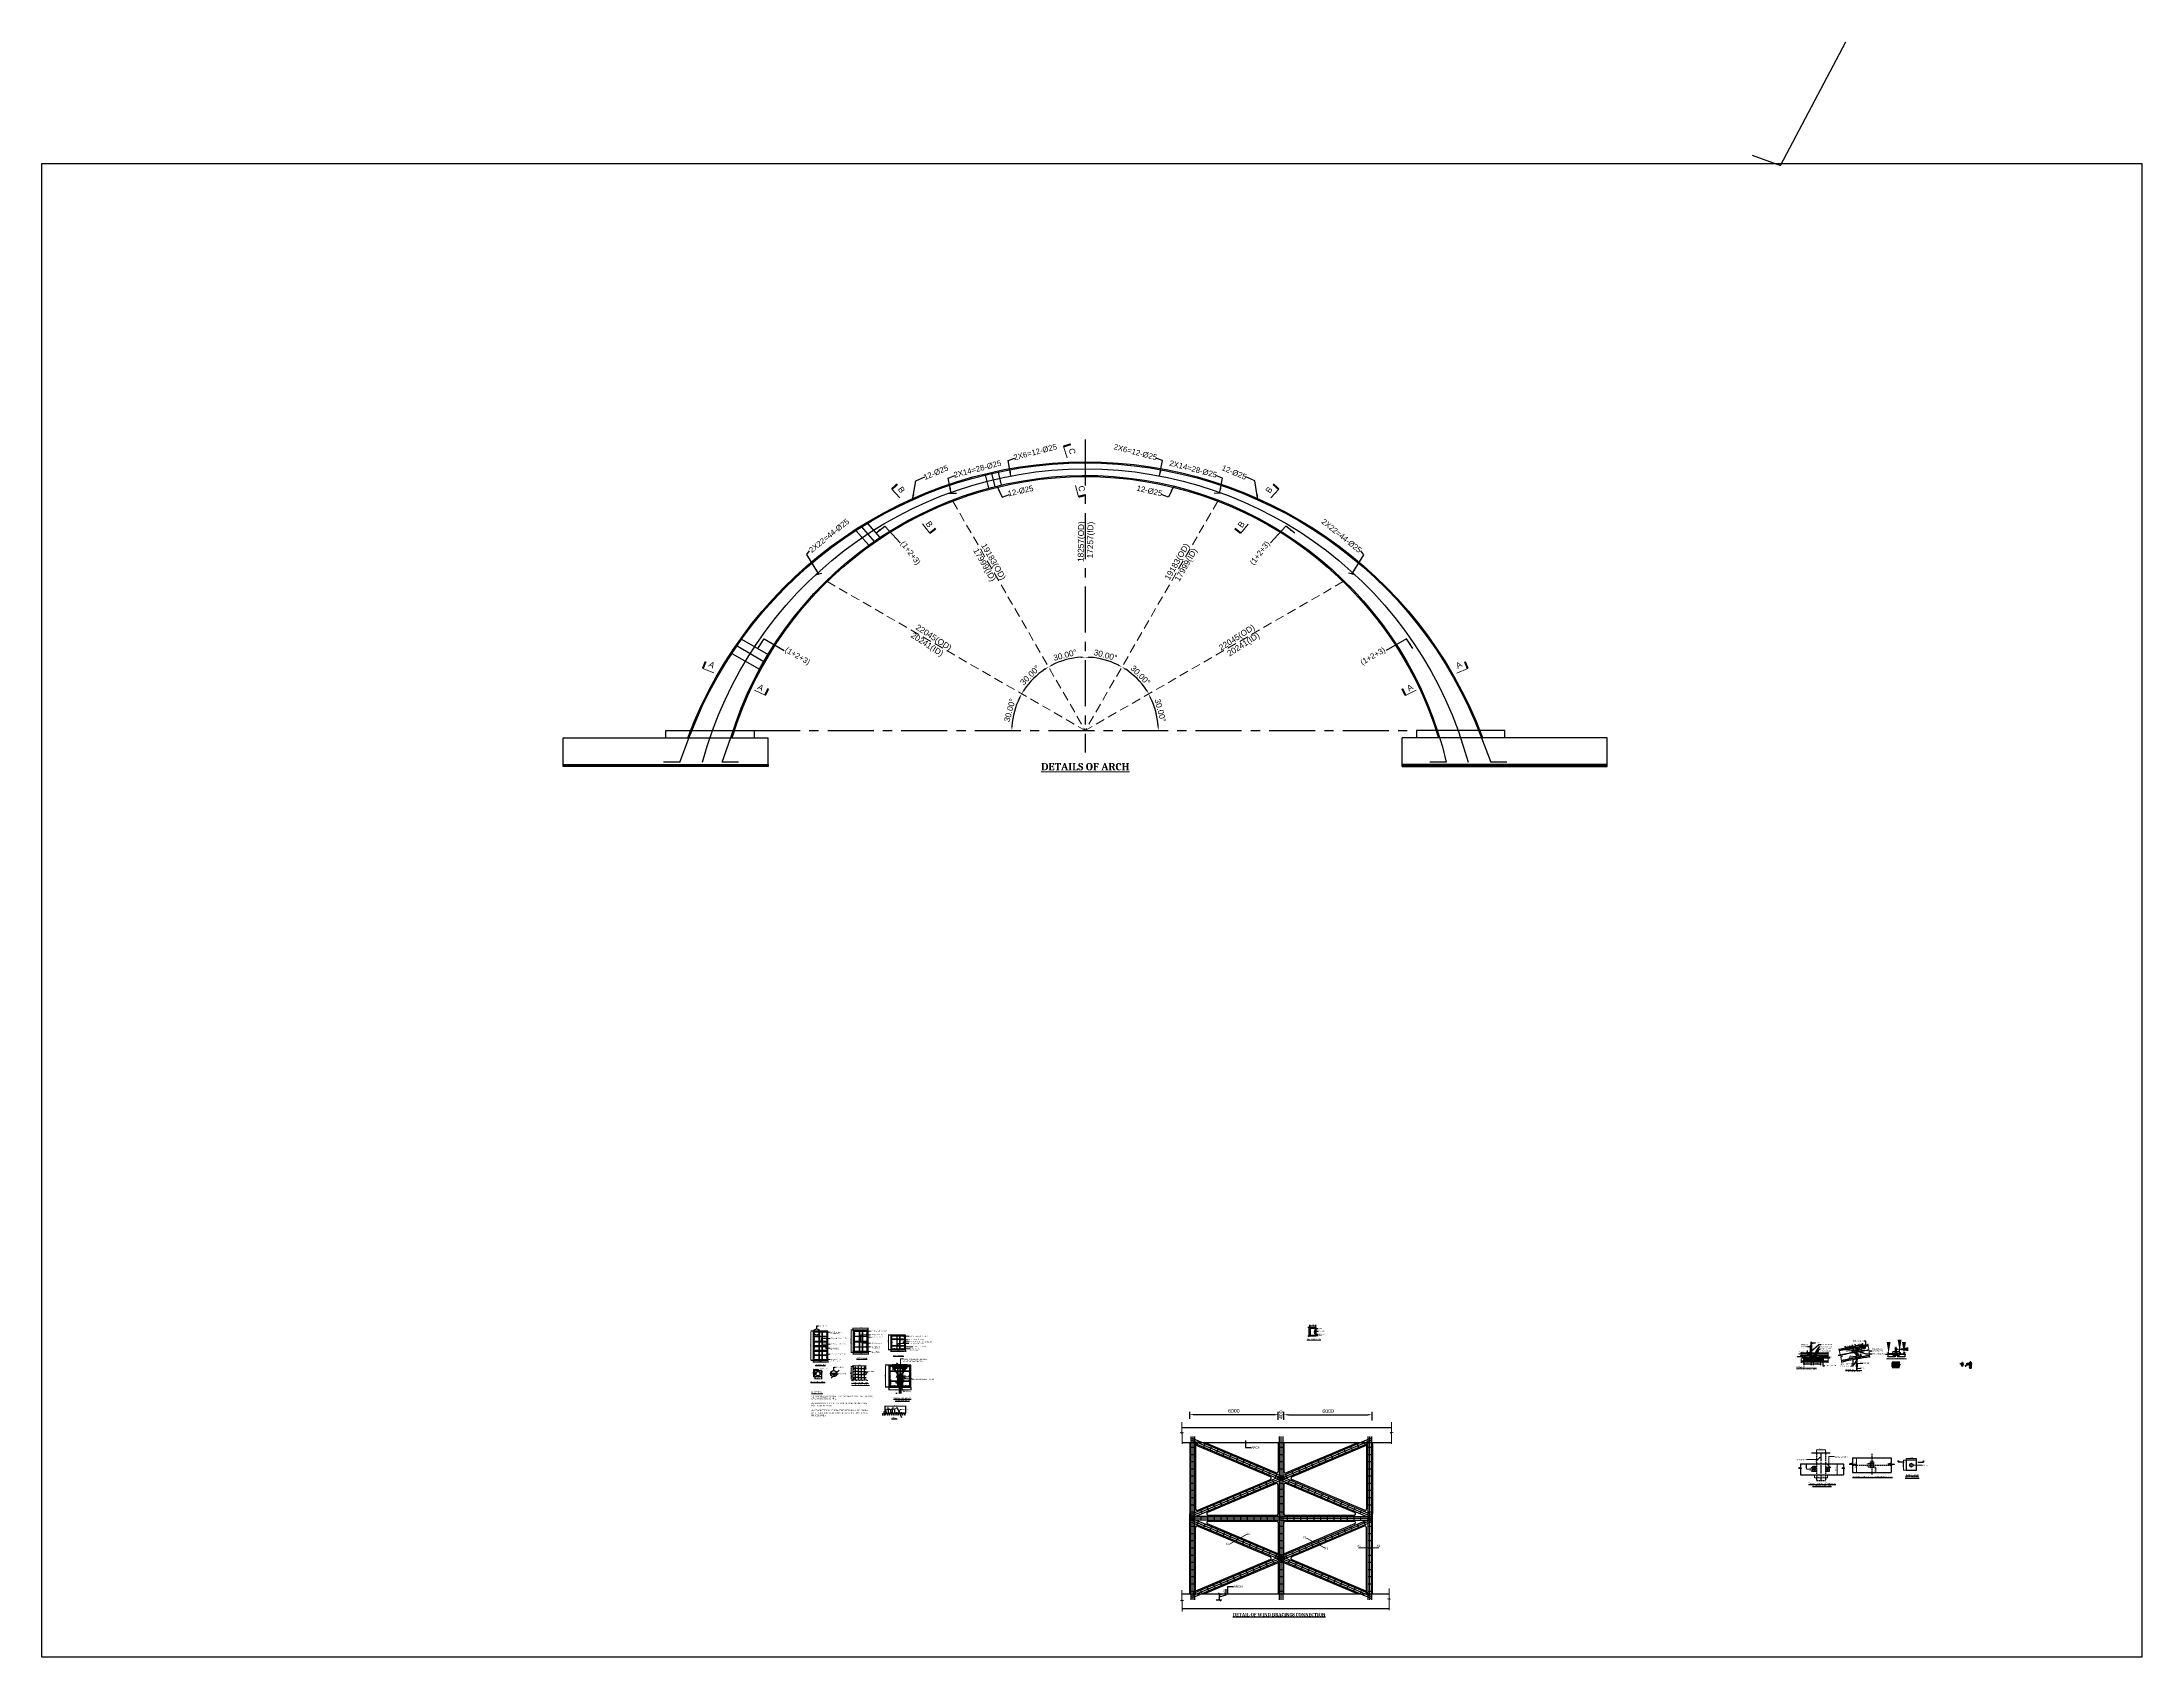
# Model space of a CAD drawing. Header units: millimetres. Extents: x 1231188 to 3899118, y -5478610 to -489530.
# Drawn here: x 2561859 to 2704531, y -3275968 to -3166224 of the extents above; entities that cross this region are included whole.
import ezdxf
from ezdxf.enums import TextEntityAlignment as Align

# ---------------------------------------------------------------- set-up
doc = ezdxf.new("R2010")
doc.units = ezdxf.units.MM
doc.header["$LTSCALE"] = 25
doc.header["$MEASUREMENT"] = 0
doc.header["$PDMODE"] = 3
for name, pattern in [('CENTER', [2, 1.25, -0.25, 0.25, -0.25]), ('CENTER2', [1.125, 0.75, -0.125, 0.125, -0.125]), ('DASHED2', [0.375, 0.25, -0.125]), ('HIDDEN', [0.375, 0.25, -0.125])]:
    doc.linetypes.add(name, pattern=pattern)
doc.layers.get('0').update_dxf_attribs({"lineweight": 13})
doc.layers.get('Defpoints').update_dxf_attribs({"color": 230, "lineweight": 9})
for name, color, linetype in [('ARCH', 4, 'Continuous'), ('breasing', 4, 'Continuous'), ('CL', 8, 'CENTER'), ('CS_Drawing', 7, 'Continuous'), ('Deck', 7, 'Continuous'), ('hanger', 7, 'DASHED2'), ('Hatch 1', 14, 'Continuous'), ('Hatch Halftone', 14, 'Continuous'), ('Pile Cap', 21, 'Continuous'), ('Pipe', 7, 'Continuous'), ('Reinf', 1, 'Continuous'), ('reinforcement', 1, 'Continuous'), ('Shade', 15, 'Continuous'), ('SLOPEEARTH', 3, 'Continuous'), ('Steel Plate', 2, 'Continuous'), ('SteelPlate', 6, 'Continuous')]:
    doc.layers.add(name, color=color, linetype=linetype)
for name, color, linetype, lineweight in [('Beam', 30, 'Continuous', 20), ('CABLES', 8, 'Continuous', 15), ('CABLES_2', 1, 'Continuous', 15), ('Concrete_Section', 21, 'Continuous', 30), ('DIM', 8, 'Continuous', 13), ('HATCH', 191, 'Continuous', 9), ('Rein', 1, 'Continuous', 30), ('RENF.', 5, 'Continuous', 35), ('Rienft.', 1, 'Continuous', 25), ('SecMark', 211, 'Continuous', 18), ('text', 7, 'Continuous', 18), ('TITLE', 6, 'Continuous', 9)]:
    doc.layers.add(name, color=color, linetype=linetype, lineweight=lineweight)
doc.styles.add('AR', font='arial.ttf')
doc.styles.add('ARIAL', font='arial.ttf', dxfattribs={"height": 400})
doc.styles.add('DIM', font='isocp3.shx', dxfattribs={"oblique": 10})
doc.styles.add('Dim_60', font='isocp3.shx')
doc.styles.add('GRG1', font='romans.shx')
doc.styles.get("Standard").update_dxf_attribs({"font": 'swissl.ttf'})
doc.styles.add('swis lt cn bt', font='verdana.ttf')
doc.dimstyles.new('dim-50', dxfattribs={"dimtxt": 200, "dimasz": 200, "dimexe": 20, "dimexo": 20, "dimgap": 0.09, "dimtad": 0, "dimdec": 0, "dimzin": 0, "dimdsep": 46, "dimtxsty": 'Standard', "dimcen": 0.09, "dimclrd": 5, "dimclrt": 5, "dimazin": 0, "dimtfac": 1, "dimtdec": 0, "dimtofl": 0, "dimtmove": 0, "dimatfit": 3, "dimfxl": 1, "dimtolj": 1, "dimtzin": 0, "dimarcsym": 0})
doc.dimstyles.new('Dim-75', dxfattribs={"dimtxt": 150, "dimasz": 150, "dimexe": 150, "dimexo": 75, "dimgap": 50, "dimtad": 1, "dimdec": 0, "dimzin": 0, "dimdsep": 46, "dimtxsty": 'DIM', "dimblk": 'OBLIQUE', "dimcen": 150, "dimclrd": 5, "dimclre": 5, "dimclrt": 7, "dimadec": 0, "dimazin": 0, "dimtfac": 1, "dimtdec": 0, "dimtmove": 1, "dimatfit": 3, "dimfxl": 1, "dimtolj": 1, "dimtzin": 0, "dimarcsym": 0})
doc.dimstyles.new('dim_10', dxfattribs={"dimtxt": 20, "dimasz": 20, "dimexe": 20, "dimexo": 5, "dimgap": 5, "dimtad": 1, "dimdec": 0, "dimzin": 0, "dimdsep": 46, "dimtxsty": 'DIM', "dimblk": 'OBLIQUE', "dimcen": 20, "dimclrd": 5, "dimclre": 5, "dimclrt": 7, "dimadec": 0, "dimazin": 0, "dimtfac": 1, "dimtdec": 0, "dimtmove": 1, "dimatfit": 3, "dimfxl": 10, "dimtolj": 1, "dimtzin": 0, "dimarcsym": 0})
doc.dimstyles.new('Dim_120', dxfattribs={"dimtxt": 240, "dimasz": 60, "dimexe": 100, "dimexo": 150, "dimgap": 50, "dimtad": 1, "dimdec": 0, "dimzin": 4, "dimdsep": 46, "dimtxsty": 'Dim_60', "dimblk": 'DOT', "dimcen": 0.09, "dimclrd": 5, "dimclre": 5, "dimclrt": 2, "dimazin": 0, "dimtfac": 1, "dimtdec": 0, "dimtofl": 0, "dimtmove": 1, "dimatfit": 3, "dimfxl": 1, "dimtolj": 1, "dimtzin": 0, "dimlwd": -1, "dimarcsym": 0})
doc.dimstyles.new('dim_2', dxfattribs={"dimtxt": 4, "dimasz": 4, "dimexe": 2, "dimexo": 2, "dimgap": 0.75, "dimtad": 1, "dimdec": 0, "dimzin": 0, "dimdsep": 46, "dimtxsty": 'DIM', "dimcen": 2, "dimclrd": 5, "dimclre": 5, "dimclrt": 7, "dimadec": 0, "dimazin": 0, "dimtfac": 1, "dimtdec": 0, "dimtmove": 0, "dimatfit": 3, "dimfxl": 1, "dimtolj": 1, "dimtzin": 0, "dimarcsym": 0})
doc.dimstyles.new('Dim_20', dxfattribs={"dimscale": 20, "dimtxt": 1.8, "dimasz": 40, "dimexe": 40, "dimexo": 5, "dimgap": 5, "dimtad": 1, "dimdec": 0, "dimzin": 0, "dimdsep": 46, "dimtxsty": 'DIM', "dimcen": 0.09, "dimclrd": 5, "dimclre": 5, "dimclrt": 7, "dimadec": 0, "dimazin": 0, "dimtfac": 1, "dimtdec": 0, "dimtmove": 0, "dimatfit": 3, "dimfxl": 40, "dimfxlon": 1, "dimtolj": 1, "dimtzin": 0, "dimarcsym": 0})
doc.dimstyles.new('dim_30', dxfattribs={"dimtxt": 60, "dimasz": 60, "dimexe": 60, "dimexo": 15, "dimgap": 15, "dimtad": 1, "dimdec": 0, "dimzin": 0, "dimdsep": 46, "dimtxsty": 'DIM', "dimblk": 'OBLIQUE', "dimcen": 30, "dimclrd": 5, "dimclre": 5, "dimclrt": 7, "dimadec": 0, "dimazin": 0, "dimtfac": 1, "dimtdec": 0, "dimtmove": 0, "dimatfit": 3, "dimfxl": 20, "dimtolj": 1, "dimtzin": 0, "dimarcsym": 0})
doc.dimstyles.new('dim_40', dxfattribs={"dimtxt": 80, "dimasz": 80, "dimexe": 80, "dimexo": 40, "dimgap": 15, "dimtad": 1, "dimdec": 0, "dimzin": 0, "dimdsep": 46, "dimtxsty": 'DIM', "dimblk": 'OBLIQUE', "dimcen": 40, "dimclrd": 5, "dimclre": 5, "dimclrt": 7, "dimadec": 0, "dimazin": 0, "dimtfac": 1, "dimtdec": 0, "dimtmove": 1, "dimatfit": 3, "dimfxl": 1, "dimtolj": 1, "dimtzin": 0, "dimarcsym": 0})
doc.dimstyles.new('dim_5', dxfattribs={"dimtxt": 10, "dimasz": 2, "dimexe": 5, "dimexo": 2.5, "dimgap": 2.5, "dimtad": 1, "dimdec": 0, "dimzin": 0, "dimdsep": 46, "dimtxsty": 'Standard', "dimblk": 'DA', "dimcen": 5, "dimclrd": 5, "dimclre": 5, "dimclrt": 7, "dimadec": 0, "dimazin": 0, "dimtfac": 1, "dimtdec": 0, "dimtofl": 0, "dimtmove": 0, "dimatfit": 3, "dimfxl": 1, "dimtolj": 1, "dimtzin": 0, "dimarcsym": 0})
doc.dimstyles.new('meter', dxfattribs={"dimtxt": 150, "dimasz": 5, "dimexe": 3, "dimexo": 4, "dimgap": 1, "dimtad": 1, "dimdec": 0, "dimzin": 0, "dimdsep": 46, "dimtxsty": 'swis lt cn bt', "dimblk": 'OBLIQUE', "dimcen": 3, "dimdle": 3, "dimclrd": 8, "dimclre": 8, "dimclrt": 7, "dimadec": 0, "dimazin": 0, "dimtfac": 1, "dimtdec": 0, "dimtofl": 0, "dimtmove": 1, "dimatfit": 2, "dimldrblk": 'OBLIQUE', "dimfxl": 1, "dimtolj": 1, "dimtzin": 0, "dimlwd": 9, "dimlwe": 9, "dimarcsym": 0})
pattern_1 = [(50, (839364.491, -2797371.08), (21.51780548, -1.88256405), [2.25, -24.75]), (355, (839364.491, -2797371.08), (-4.16254, 22.565764), [1.8, -19.8]), (100.4514, (839366.284, -2797371.237), (17.35528145, 20.68318626), [1.9122057, -21.03426336]), (46.1842, (839364.49, -2797365.08), (32.01723146, -4.96557043), [3.375, -37.125]), (96.6356, (839367.16, -2797365.494), (28.03988117, 29.22353613), [2.86830864, -31.55139]), (351.1842, (839364.49, -2797365.08), (28.03985835, 29.223558), [2.7, -29.7]), (21, (839367.491, -2797366.58), (17.90721156, -12.07856672), [2.25, -24.75]), (326, (839367.491, -2797366.58), (7.29945996, 21.75450135), [1.8, -19.8]), (71.4514, (839368.983, -2797367.587), (25.20667886, 9.6759149), [1.9122057, -21.03426336]), (37.5, (839364.491, -2797371.08), (0.36479566, 9.986815615), [0, -19.56, 0, -20.1, 0, -19.875]), (7.5, (839364.491, -2797371.08), (7.892086123, 11.832351356), [0, -11.46, 0, -19.11, 0, -7.575]), (327.5, (839357.801, -2797371.08), (16.014673085, -0.676646152), [0, -7.5, 0, -23.4, 0, -31.05]), (317.5, (839354.801, -2797371.08), (17.49558508, 3.00314947), [0, -9.75, 0, -15.54, 0, -22.05])]
pattern_2 = [(50, (839364.491, -2797332.063), (21.51780548, -1.88256405), [2.25, -24.75]), (355, (839364.491, -2797332.063), (-4.16254, 22.565764), [1.8, -19.8]), (100.4514, (839366.284, -2797332.22), (17.35528145, 20.68318626), [1.9122057, -21.03426336]), (46.1842, (839364.49, -2797326.063), (32.01723146, -4.96557043), [3.375, -37.125]), (96.6356, (839367.16, -2797326.477), (28.03988117, 29.22353613), [2.86830864, -31.55139]), (351.1842, (839364.49, -2797326.063), (28.03985835, 29.223558), [2.7, -29.7]), (21, (839367.491, -2797327.563), (17.90721156, -12.07856672), [2.25, -24.75]), (326, (839367.491, -2797327.563), (7.29945996, 21.75450135), [1.8, -19.8]), (71.4514, (839368.983, -2797328.57), (25.20667886, 9.6759149), [1.9122057, -21.03426336]), (37.5, (839364.491, -2797332.063), (0.36479566, 9.986815615), [0, -19.56, 0, -20.1, 0, -19.875]), (7.5, (839364.491, -2797332.063), (7.892086123, 11.832351356), [0, -11.46, 0, -19.11, 0, -7.575]), (327.5, (839357.801, -2797332.063), (16.014673085, -0.676646152), [0, -7.5, 0, -23.4, 0, -31.05]), (317.5, (839354.801, -2797332.063), (17.49558508, 3.00314947), [0, -9.75, 0, -15.54, 0, -22.05])]
pattern_3 = [(99.33336736, (-8179662.7936, -8215175.7566), (-4.933807179, -0.8108925457), [])]
pattern_4 = [(50, (0, 0), (14.345203652, -1.2550427), [1.5, -16.5]), (355, (0, 0), (-2.77502667, 15.043842674), [1.2, -13.2]), (100.45144446, (1.195, -0.105), (11.570176935, 13.78879982), [1.27480384, -14.02284224]), (46.1842, (0, 4), (21.34482661, -3.310385616), [2.25, -24.75]), (96.6356355, (1.779, 3.724), (18.69323891, 19.48237202), [1.91220684, -21.0342752]), (351.184164, (0, 4), (18.6932389, 19.482372), [1.8, -19.80000002]), (21, (2, 3), (11.938141042, -8.052377813), [1.5, -16.5]), (326, (2, 3), (4.86630664, 14.5030009), [1.2, -13.2]), (71.45144474, (2.995, 2.329), (16.804447535, 6.450623056), [1.2748038, -14.02284224]), (37.5, (0, 0), (0.2431971063, 6.6578770766), [0, -13.04, 0, -13.4, 0, -13.25]), (7.5, (0, 0), (5.261390749, 7.888234238), [0, -7.64, 0, -12.74, 0, -5.05]), (327.5, (-4.46, 0), (10.6764487234, -0.451097435), [0, -5, 0, -15.6, 0, -20.7]), (317.5, (-6.46, 0), (11.663723387, 2.002099647), [0, -6.5, 0, -10.36, 0, -14.7])]
pattern_5 = [(90, (-8186942.42, -8209435.367), (-5, 9e-16), [])]
pattern_6 = [(90, (-8186942.42, -8209365.3645), (-5, 9e-16), [])]

# ---------------------------------------------------------------- blocks, each defined once
blk = doc.blocks.new('*D539')
at = {"layer": 'Defpoints', "color": 0, "lineweight": -2, "ltscale": 100, "transparency": 16777216}
for p in [(2616833, -3256247), (2617020, -3256247), (2617020, -3257097)]:
    blk.add_point(p, dxfattribs=at)
at = {"layer": 'DIM', "color": 5, "lineweight": -2, "ltscale": 100, "transparency": 16777216}
for p, q in [((2617006, -3256247), (2616817, -3256247)), ((2617006, -3257097), (2616817, -3257097))]:
    blk.add_line(p, q, dxfattribs=at)
at = {"layer": 'DIM', "color": 5, "ltscale": 100, "transparency": 16777216}
blk.add_line((2616833, -3257037), (2616833, -3256307), dxfattribs=at)
at = {"layer": 'DIM', "color": 5, "lineweight": -2, "ltscale": 100, "transparency": 16777216}
for points in [[(2616823, -3256307), (2616843, -3256307), (2616833, -3256247)], [(2616823, -3257037), (2616843, -3257037), (2616833, -3257097)]]:
    blk.add_solid(points, dxfattribs=at)
at = {"layer": 'DIM', "color": 2, "ltscale": 100, "transparency": 16777216, "insert": (2616793, -3256672), "char_height": 60, "attachment_point": 5, "rotation": 90, "style": 'Dim_60'}
blk.add_mtext('\\A1;850', dxfattribs=at)
blk = doc.blocks.new('*D540')
at = {"layer": 'Defpoints', "color": 0, "lineweight": -2, "ltscale": 100, "transparency": 16777216}
for p in [(2616985, -3257006), (2617110, -3257082), (2617110, -3257168)]:
    blk.add_point(p, dxfattribs=at)
at = {"layer": 'DIM', "color": 5, "ltscale": 100, "transparency": 16777216}
for p, q in [((2616925, -3257168), (2616865, -3257168)), ((2617170, -3257168), (2617230, -3257168))]:
    blk.add_line(p, q, dxfattribs=at)
at = {"layer": 'DIM', "color": 5, "lineweight": -2, "ltscale": 100, "transparency": 16777216}
for p, q in [((2616985, -3257020), (2616985, -3257184)), ((2617110, -3257096), (2617110, -3257184))]:
    blk.add_line(p, q, dxfattribs=at)
for points in [[(2616925, -3257158), (2616925, -3257178), (2616985, -3257168)], [(2617170, -3257158), (2617170, -3257178), (2617110, -3257168)]]:
    blk.add_solid(points, dxfattribs=at)
at = {"layer": 'DIM', "color": 2, "ltscale": 100, "transparency": 16777216, "insert": (2617048, -3257128), "char_height": 60, "attachment_point": 5, "style": 'Dim_60'}
blk.add_mtext('\\A1;125', dxfattribs=at)
blk = doc.blocks.new('*D541')
at = {"layer": 'Defpoints', "color": 0, "lineweight": -2, "ltscale": 100, "transparency": 16777216}
for p in [(2617110, -3257068), (2617310, -3257068), (2617310, -3257167)]:
    blk.add_point(p, dxfattribs=at)
at = {"layer": 'DIM', "color": 5, "lineweight": -2, "ltscale": 100, "transparency": 16777216}
for p, q in [((2617110, -3257082), (2617110, -3257183)), ((2617310, -3257082), (2617310, -3257183))]:
    blk.add_line(p, q, dxfattribs=at)
at = {"layer": 'DIM', "color": 5, "ltscale": 100, "transparency": 16777216}
blk.add_line((2617170, -3257167), (2617250, -3257167), dxfattribs=at)
at = {"layer": 'DIM', "color": 5, "lineweight": -2, "ltscale": 100, "transparency": 16777216}
for points in [[(2617170, -3257157), (2617170, -3257177), (2617110, -3257167)], [(2617250, -3257157), (2617250, -3257177), (2617310, -3257167)]]:
    blk.add_solid(points, dxfattribs=at)
at = {"layer": 'DIM', "color": 2, "ltscale": 100, "transparency": 16777216, "insert": (2617210, -3257127), "char_height": 60, "attachment_point": 5, "style": 'Dim_60'}
blk.add_mtext('\\A1;200', dxfattribs=at)
blk = doc.blocks.new('*D542')
at = {"layer": 'Defpoints', "color": 0, "lineweight": -2, "ltscale": 100, "transparency": 16777216}
for p in [(2617310, -3257068), (2617510, -3257082), (2617510, -3257169)]:
    blk.add_point(p, dxfattribs=at)
at = {"layer": 'DIM', "color": 5, "lineweight": -2, "ltscale": 100, "transparency": 16777216}
for p, q in [((2617310, -3257082), (2617310, -3257185)), ((2617510, -3257096), (2617510, -3257185))]:
    blk.add_line(p, q, dxfattribs=at)
at = {"layer": 'DIM', "color": 5, "ltscale": 100, "transparency": 16777216}
blk.add_line((2617370, -3257169), (2617450, -3257169), dxfattribs=at)
at = {"layer": 'DIM', "color": 5, "lineweight": -2, "ltscale": 100, "transparency": 16777216}
for points in [[(2617370, -3257159), (2617370, -3257179), (2617310, -3257169)], [(2617450, -3257159), (2617450, -3257179), (2617510, -3257169)]]:
    blk.add_solid(points, dxfattribs=at)
at = {"layer": 'DIM', "color": 2, "ltscale": 100, "transparency": 16777216, "insert": (2617410, -3257129), "char_height": 60, "attachment_point": 5, "style": 'Dim_60'}
blk.add_mtext('\\A1;200', dxfattribs=at)
blk = doc.blocks.new('*D543')
at = {"layer": 'Defpoints', "color": 0, "lineweight": -2, "ltscale": 100, "transparency": 16777216}
for p in [(2617510, -3257082), (2617510, -3257169), (2617710, -3257082)]:
    blk.add_point(p, dxfattribs=at)
at = {"layer": 'DIM', "color": 5, "lineweight": -2, "ltscale": 100, "transparency": 16777216}
for p, q in [((2617510, -3257096), (2617510, -3257185)), ((2617710, -3257096), (2617710, -3257185))]:
    blk.add_line(p, q, dxfattribs=at)
at = {"layer": 'DIM', "color": 5, "ltscale": 100, "transparency": 16777216}
blk.add_line((2617650, -3257169), (2617570, -3257169), dxfattribs=at)
at = {"layer": 'DIM', "color": 5, "lineweight": -2, "ltscale": 100, "transparency": 16777216}
for points in [[(2617570, -3257159), (2617570, -3257179), (2617510, -3257169)], [(2617650, -3257159), (2617650, -3257179), (2617710, -3257169)]]:
    blk.add_solid(points, dxfattribs=at)
at = {"layer": 'DIM', "color": 2, "ltscale": 100, "transparency": 16777216, "insert": (2617610, -3257129), "char_height": 60, "attachment_point": 5, "style": 'Dim_60'}
blk.add_mtext('\\A1;200', dxfattribs=at)
blk = doc.blocks.new('*D544')
at = {"layer": 'Defpoints', "color": 0, "lineweight": -2, "ltscale": 100, "transparency": 16777216}
for p in [(2616941, -3256247), (2616967, -3256247), (2616968, -3256372)]:
    blk.add_point(p, dxfattribs=at)
at = {"layer": 'DIM', "color": 5, "lineweight": -2, "ltscale": 100, "transparency": 16777216}
for p, q in [((2616953, -3256247), (2616925, -3256247)), ((2616954, -3256372), (2616925, -3256372))]:
    blk.add_line(p, q, dxfattribs=at)
at = {"layer": 'DIM', "color": 5, "ltscale": 100, "transparency": 16777216}
for p, q in [((2616941, -3256187), (2616941, -3256127)), ((2616941, -3256432), (2616941, -3256492))]:
    blk.add_line(p, q, dxfattribs=at)
at = {"layer": 'DIM', "color": 5, "lineweight": -2, "ltscale": 100, "transparency": 16777216}
for points in [[(2616931, -3256187), (2616951, -3256187), (2616941, -3256247)], [(2616931, -3256432), (2616951, -3256432), (2616941, -3256372)]]:
    blk.add_solid(points, dxfattribs=at)
at = {"layer": 'DIM', "color": 2, "ltscale": 100, "transparency": 16777216, "insert": (2616901, -3256310), "char_height": 60, "attachment_point": 5, "rotation": 90, "style": 'Dim_60'}
blk.add_mtext('\\A1;125', dxfattribs=at)
blk = doc.blocks.new('*D545')
at = {"layer": 'Defpoints', "color": 0, "lineweight": -2, "ltscale": 100, "transparency": 16777216}
for p in [(2616985, -3256387), (2617835, -3256175), (2617835, -3256387)]:
    blk.add_point(p, dxfattribs=at)
at = {"layer": 'DIM', "color": 5, "lineweight": -2, "ltscale": 100, "transparency": 16777216}
for p, q in [((2616985, -3256373), (2616985, -3256159)), ((2617835, -3256373), (2617835, -3256159))]:
    blk.add_line(p, q, dxfattribs=at)
at = {"layer": 'DIM', "color": 5, "ltscale": 100, "transparency": 16777216}
blk.add_line((2617045, -3256175), (2617775, -3256175), dxfattribs=at)
at = {"layer": 'DIM', "color": 5, "lineweight": -2, "ltscale": 100, "transparency": 16777216}
for points in [[(2617045, -3256165), (2617045, -3256185), (2616985, -3256175)], [(2617775, -3256165), (2617775, -3256185), (2617835, -3256175)]]:
    blk.add_solid(points, dxfattribs=at)
at = {"layer": 'DIM', "color": 2, "ltscale": 100, "transparency": 16777216, "insert": (2617410, -3256135), "char_height": 60, "attachment_point": 5, "style": 'Dim_60'}
blk.add_mtext('\\A1;850', dxfattribs=at)
blk = doc.blocks.new('*D546')
at = {"layer": 'Defpoints', "color": 0, "lineweight": -2, "ltscale": 100, "transparency": 16777216}
for p in [(2617710, -3257042), (2617710, -3257168), (2617835, -3257042)]:
    blk.add_point(p, dxfattribs=at)
at = {"layer": 'DIM', "color": 5, "ltscale": 100, "transparency": 16777216}
for p, q in [((2617650, -3257168), (2617590, -3257168)), ((2617895, -3257168), (2617955, -3257168))]:
    blk.add_line(p, q, dxfattribs=at)
at = {"layer": 'DIM', "color": 5, "lineweight": -2, "ltscale": 100, "transparency": 16777216}
for p, q in [((2617710, -3257056), (2617710, -3257184)), ((2617835, -3257056), (2617835, -3257184))]:
    blk.add_line(p, q, dxfattribs=at)
for points in [[(2617650, -3257158), (2617650, -3257178), (2617710, -3257168)], [(2617895, -3257158), (2617895, -3257178), (2617835, -3257168)]]:
    blk.add_solid(points, dxfattribs=at)
at = {"layer": 'DIM', "color": 2, "ltscale": 100, "transparency": 16777216, "insert": (2617773, -3257128), "char_height": 60, "attachment_point": 5, "style": 'Dim_60'}
blk.add_mtext('\\A1;125', dxfattribs=at)
blk = doc.blocks.new('*D547')
at = {"layer": 'Defpoints', "color": 0, "lineweight": -2, "ltscale": 100, "transparency": 16777216}
for p in [(2616941, -3256572), (2616968, -3256372), (2616977, -3256572)]:
    blk.add_point(p, dxfattribs=at)
at = {"layer": 'DIM', "color": 5, "lineweight": -2, "ltscale": 100, "transparency": 16777216}
for p, q in [((2616954, -3256372), (2616925, -3256372)), ((2616963, -3256572), (2616925, -3256572))]:
    blk.add_line(p, q, dxfattribs=at)
at = {"layer": 'DIM', "color": 5, "ltscale": 100, "transparency": 16777216}
blk.add_line((2616941, -3256432), (2616941, -3256512), dxfattribs=at)
at = {"layer": 'DIM', "color": 5, "lineweight": -2, "ltscale": 100, "transparency": 16777216}
for points in [[(2616931, -3256432), (2616951, -3256432), (2616941, -3256372)], [(2616931, -3256512), (2616951, -3256512), (2616941, -3256572)]]:
    blk.add_solid(points, dxfattribs=at)
at = {"layer": 'DIM', "color": 2, "ltscale": 100, "transparency": 16777216, "insert": (2616901, -3256472), "char_height": 60, "attachment_point": 5, "rotation": 90, "style": 'Dim_60'}
blk.add_mtext('\\A1;200', dxfattribs=at)
blk = doc.blocks.new('*D548')
at = {"layer": 'Defpoints', "color": 0, "lineweight": -2, "ltscale": 100, "transparency": 16777216}
for p in [(2616942, -3256772), (2617067, -3256572), (2617067, -3256772)]:
    blk.add_point(p, dxfattribs=at)
at = {"layer": 'DIM', "color": 5, "lineweight": -2, "ltscale": 100, "transparency": 16777216}
for p, q in [((2617053, -3256572), (2616926, -3256572)), ((2617053, -3256772), (2616926, -3256772))]:
    blk.add_line(p, q, dxfattribs=at)
at = {"layer": 'DIM', "color": 5, "ltscale": 100, "transparency": 16777216}
blk.add_line((2616942, -3256632), (2616942, -3256712), dxfattribs=at)
at = {"layer": 'DIM', "color": 5, "lineweight": -2, "ltscale": 100, "transparency": 16777216}
for points in [[(2616932, -3256632), (2616952, -3256632), (2616942, -3256572)], [(2616932, -3256712), (2616952, -3256712), (2616942, -3256772)]]:
    blk.add_solid(points, dxfattribs=at)
at = {"layer": 'DIM', "color": 2, "ltscale": 100, "transparency": 16777216, "insert": (2616902, -3256672), "char_height": 60, "attachment_point": 5, "rotation": 90, "style": 'Dim_60'}
blk.add_mtext('\\A1;200', dxfattribs=at)
blk = doc.blocks.new('*D549')
at = {"layer": 'Defpoints', "color": 0, "lineweight": -2, "ltscale": 100, "transparency": 16777216}
for p in [(2616941, -3256972), (2617053, -3256772), (2617075, -3256972)]:
    blk.add_point(p, dxfattribs=at)
at = {"layer": 'DIM', "color": 5, "lineweight": -2, "ltscale": 100, "transparency": 16777216}
for p, q in [((2617039, -3256772), (2616925, -3256772)), ((2617061, -3256972), (2616925, -3256972))]:
    blk.add_line(p, q, dxfattribs=at)
at = {"layer": 'DIM', "color": 5, "ltscale": 100, "transparency": 16777216}
blk.add_line((2616941, -3256832), (2616941, -3256912), dxfattribs=at)
at = {"layer": 'DIM', "color": 5, "lineweight": -2, "ltscale": 100, "transparency": 16777216}
for points in [[(2616931, -3256832), (2616951, -3256832), (2616941, -3256772)], [(2616931, -3256912), (2616951, -3256912), (2616941, -3256972)]]:
    blk.add_solid(points, dxfattribs=at)
at = {"layer": 'DIM', "color": 2, "ltscale": 100, "transparency": 16777216, "insert": (2616901, -3256872), "char_height": 60, "attachment_point": 5, "rotation": 90, "style": 'Dim_60'}
blk.add_mtext('\\A1;200', dxfattribs=at)
blk = doc.blocks.new('*D550')
at = {"layer": 'Defpoints', "color": 0, "lineweight": -2, "ltscale": 100, "transparency": 16777216}
for p in [(2616943, -3257097), (2617075, -3256972), (2617125, -3257097)]:
    blk.add_point(p, dxfattribs=at)
at = {"layer": 'DIM', "color": 5, "lineweight": -2, "ltscale": 100, "transparency": 16777216}
for p, q in [((2617061, -3256972), (2616927, -3256972)), ((2617111, -3257097), (2616927, -3257097))]:
    blk.add_line(p, q, dxfattribs=at)
at = {"layer": 'DIM', "color": 5, "ltscale": 100, "transparency": 16777216}
for p, q in [((2616943, -3256912), (2616943, -3256852)), ((2616943, -3257157), (2616943, -3257217))]:
    blk.add_line(p, q, dxfattribs=at)
at = {"layer": 'DIM', "color": 5, "lineweight": -2, "ltscale": 100, "transparency": 16777216}
for points in [[(2616933, -3256912), (2616953, -3256912), (2616943, -3256972)], [(2616933, -3257157), (2616953, -3257157), (2616943, -3257097)]]:
    blk.add_solid(points, dxfattribs=at)
at = {"layer": 'DIM', "color": 2, "ltscale": 100, "transparency": 16777216, "insert": (2616903, -3257035), "char_height": 60, "attachment_point": 5, "rotation": 90, "style": 'Dim_60'}
blk.add_mtext('\\A1;125', dxfattribs=at)
blk = doc.blocks.new('SEC')
at = {"layer": 'text', "color": 6, "linetype": 'ByBlock', "ltscale": 100}
blk.add_lwpolyline([(-799, 0), (0, 0)], dxfattribs=at)
blk.add_lwpolyline([(0, 0, 140, 140, 0), (0, -514, 0, 0, 0)], format="xyseb", dxfattribs=at)
blk = doc.blocks.new('*D748')
at = {"layer": 'Defpoints', "color": 0, "lineweight": -2, "ltscale": 100, "transparency": 16777216}
for p in [(2614245, -3253824), (2614100, -3255824), (2614245, -3255824)]:
    blk.add_point(p, dxfattribs=at)
at = {"layer": 'DIM', "color": 5, "lineweight": -2, "ltscale": 100, "transparency": 16777216}
for p, q in [((2614231, -3253824), (2614084, -3253824)), ((2614231, -3255824), (2614084, -3255824))]:
    blk.add_line(p, q, dxfattribs=at)
at = {"layer": 'DIM', "color": 5, "ltscale": 100, "transparency": 16777216}
blk.add_line((2614100, -3253884), (2614100, -3255764), dxfattribs=at)
at = {"layer": 'DIM', "color": 5, "lineweight": -2, "ltscale": 100, "transparency": 16777216}
for points in [[(2614090, -3253884), (2614110, -3253884), (2614100, -3253824)], [(2614090, -3255764), (2614110, -3255764), (2614100, -3255824)]]:
    blk.add_solid(points, dxfattribs=at)
at = {"layer": 'DIM', "color": 2, "ltscale": 100, "transparency": 16777216, "insert": (2614060, -3254824), "char_height": 60, "attachment_point": 5, "rotation": 90, "style": 'Dim_60'}
blk.add_mtext('\\A1;3000-1802', dxfattribs=at)
blk = doc.blocks.new('*D749')
at = {"layer": 'Defpoints', "color": 0, "lineweight": -2, "ltscale": 100, "transparency": 16777216}
for p in [(2614245, -3255824), (2615245, -3255824), (2615245, -3255943)]:
    blk.add_point(p, dxfattribs=at)
at = {"layer": 'DIM', "color": 5, "lineweight": -2, "ltscale": 100, "transparency": 16777216}
for p, q in [((2614245, -3255838), (2614245, -3255959)), ((2615245, -3255838), (2615245, -3255959))]:
    blk.add_line(p, q, dxfattribs=at)
at = {"layer": 'DIM', "color": 5, "ltscale": 100, "transparency": 16777216}
blk.add_line((2614305, -3255943), (2615185, -3255943), dxfattribs=at)
at = {"layer": 'DIM', "color": 5, "lineweight": -2, "ltscale": 100, "transparency": 16777216}
for points in [[(2614305, -3255933), (2614305, -3255953), (2614245, -3255943)], [(2615185, -3255933), (2615185, -3255953), (2615245, -3255943)]]:
    blk.add_solid(points, dxfattribs=at)
at = {"layer": 'DIM', "color": 2, "ltscale": 100, "transparency": 16777216, "insert": (2614745, -3255903), "char_height": 60, "attachment_point": 5, "style": 'Dim_60'}
blk.add_mtext('\\A1;1000', dxfattribs=at)
blk = doc.blocks.new('_Oblique')
at = {"color": 0, "linetype": 'ByBlock', "lineweight": -2}
blk.add_line((-0.5, -0.5), (0.5, 0.5), dxfattribs=at)
blk = doc.blocks.new('*D750')
at = {"layer": 'Defpoints', "color": 0, "lineweight": -2, "ltscale": 100, "transparency": 16777216}
for p in [(2619518, -3254094), (2619372, -3255094), (2619518, -3255094)]:
    blk.add_point(p, dxfattribs=at)
at = {"layer": 'DIM', "color": 5, "lineweight": -2, "ltscale": 100, "transparency": 16777216}
for p, q in [((2619504, -3254094), (2619356, -3254094)), ((2619504, -3255094), (2619356, -3255094))]:
    blk.add_line(p, q, dxfattribs=at)
at = {"layer": 'DIM', "color": 5, "ltscale": 100, "transparency": 16777216}
blk.add_line((2619372, -3254154), (2619372, -3255034), dxfattribs=at)
at = {"layer": 'DIM', "color": 5, "lineweight": -2, "ltscale": 100, "transparency": 16777216}
for points in [[(2619362, -3254154), (2619382, -3254154), (2619372, -3254094)], [(2619362, -3255034), (2619382, -3255034), (2619372, -3255094)]]:
    blk.add_solid(points, dxfattribs=at)
at = {"layer": 'DIM', "color": 2, "ltscale": 100, "transparency": 16777216, "insert": (2619332, -3254594), "char_height": 60, "attachment_point": 5, "rotation": 90, "style": 'Dim_60'}
blk.add_mtext('\\A1;1237-1000', dxfattribs=at)
blk = doc.blocks.new('*D751')
at = {"layer": 'Defpoints', "color": 0, "lineweight": -2, "ltscale": 100, "transparency": 16777216}
for p in [(2619518, -3255094), (2620518, -3255094), (2620518, -3255213)]:
    blk.add_point(p, dxfattribs=at)
at = {"layer": 'DIM', "color": 5, "lineweight": -2, "ltscale": 100, "transparency": 16777216}
for p, q in [((2619518, -3255108), (2619518, -3255229)), ((2620518, -3255108), (2620518, -3255229))]:
    blk.add_line(p, q, dxfattribs=at)
at = {"layer": 'DIM', "color": 5, "ltscale": 100, "transparency": 16777216}
blk.add_line((2619578, -3255213), (2620458, -3255213), dxfattribs=at)
at = {"layer": 'DIM', "color": 5, "lineweight": -2, "ltscale": 100, "transparency": 16777216}
for points in [[(2619578, -3255203), (2619578, -3255223), (2619518, -3255213)], [(2620458, -3255203), (2620458, -3255223), (2620518, -3255213)]]:
    blk.add_solid(points, dxfattribs=at)
at = {"layer": 'DIM', "color": 2, "ltscale": 100, "transparency": 16777216, "insert": (2620018, -3255173), "char_height": 60, "attachment_point": 5, "style": 'Dim_60'}
blk.add_mtext('\\A1;1000', dxfattribs=at)
blk = doc.blocks.new('*D752')
at = {"layer": 'Defpoints', "color": 0, "lineweight": -2, "ltscale": 100, "transparency": 16777216}
for p in [(2616979, -3253768), (2616833, -3255268), (2616979, -3255268)]:
    blk.add_point(p, dxfattribs=at)
at = {"layer": 'DIM', "color": 5, "lineweight": -2, "ltscale": 100, "transparency": 16777216}
for p, q in [((2616965, -3253768), (2616817, -3253768)), ((2616965, -3255268), (2616817, -3255268))]:
    blk.add_line(p, q, dxfattribs=at)
at = {"layer": 'DIM', "color": 5, "ltscale": 100, "transparency": 16777216}
blk.add_line((2616833, -3253828), (2616833, -3255208), dxfattribs=at)
at = {"layer": 'DIM', "color": 5, "lineweight": -2, "ltscale": 100, "transparency": 16777216}
for points in [[(2616823, -3253828), (2616843, -3253828), (2616833, -3253768)], [(2616823, -3255208), (2616843, -3255208), (2616833, -3255268)]]:
    blk.add_solid(points, dxfattribs=at)
at = {"layer": 'DIM', "color": 2, "ltscale": 100, "transparency": 16777216, "insert": (2616793, -3254518), "char_height": 60, "attachment_point": 5, "rotation": 90, "style": 'Dim_60'}
blk.add_mtext('\\A1;1802-1237', dxfattribs=at)
blk = doc.blocks.new('*D753')
at = {"layer": 'Defpoints', "color": 0, "lineweight": -2, "ltscale": 100, "transparency": 16777216}
for p in [(2616979, -3255268), (2617979, -3255268), (2617979, -3255387)]:
    blk.add_point(p, dxfattribs=at)
at = {"layer": 'DIM', "color": 5, "lineweight": -2, "ltscale": 100, "transparency": 16777216}
for p, q in [((2616979, -3255282), (2616979, -3255403)), ((2617979, -3255282), (2617979, -3255403))]:
    blk.add_line(p, q, dxfattribs=at)
at = {"layer": 'DIM', "color": 5, "ltscale": 100, "transparency": 16777216}
blk.add_line((2617039, -3255387), (2617919, -3255387), dxfattribs=at)
at = {"layer": 'DIM', "color": 5, "lineweight": -2, "ltscale": 100, "transparency": 16777216}
for points in [[(2617039, -3255377), (2617039, -3255397), (2616979, -3255387)], [(2617919, -3255377), (2617919, -3255397), (2617979, -3255387)]]:
    blk.add_solid(points, dxfattribs=at)
at = {"layer": 'DIM', "color": 2, "ltscale": 100, "transparency": 16777216, "insert": (2617479, -3255347), "char_height": 60, "attachment_point": 5, "style": 'Dim_60'}
blk.add_mtext('\\A1;1000', dxfattribs=at)
blk = doc.blocks.new('*D754')
at = {"layer": 'Defpoints', "color": 0, "lineweight": -2, "ltscale": 100, "transparency": 16777216}
for p in [(2619690, -3256258), (2620610, -3256093), (2620610, -3256258)]:
    blk.add_point(p, dxfattribs=at)
at = {"layer": 'DIM', "color": 5, "lineweight": -2, "ltscale": 100, "transparency": 16777216}
for p, q in [((2619690, -3256244), (2619690, -3256077)), ((2620610, -3256244), (2620610, -3256077))]:
    blk.add_line(p, q, dxfattribs=at)
at = {"layer": 'DIM', "color": 5, "ltscale": 100, "transparency": 16777216}
blk.add_line((2619750, -3256093), (2620550, -3256093), dxfattribs=at)
at = {"layer": 'DIM', "color": 5, "lineweight": -2, "ltscale": 100, "transparency": 16777216}
for points in [[(2619750, -3256083), (2619750, -3256103), (2619690, -3256093)], [(2620550, -3256083), (2620550, -3256103), (2620610, -3256093)]]:
    blk.add_solid(points, dxfattribs=at)
at = {"layer": 'DIM', "color": 2, "ltscale": 100, "transparency": 16777216, "insert": (2619950, -3256053), "char_height": 60, "attachment_point": 5, "style": 'Dim_60'}
blk.add_mtext('\\A1;600', dxfattribs=at)
blk = doc.blocks.new('*D755')
at = {"layer": 'Defpoints', "color": 0, "lineweight": -2, "ltscale": 100, "transparency": 16777216}
for p in [(2619383, -3256140), (2619165, -3257640), (2619383, -3257640)]:
    blk.add_point(p, dxfattribs=at)
at = {"layer": 'DIM', "color": 5, "lineweight": -2, "ltscale": 100, "transparency": 16777216}
for p, q in [((2619369, -3256140), (2619149, -3256140)), ((2619369, -3257640), (2619149, -3257640))]:
    blk.add_line(p, q, dxfattribs=at)
at = {"layer": 'DIM', "color": 5, "ltscale": 100, "transparency": 16777216}
blk.add_line((2619165, -3256200), (2619165, -3257580), dxfattribs=at)
at = {"layer": 'DIM', "color": 5, "lineweight": -2, "ltscale": 100, "transparency": 16777216}
for points in [[(2619155, -3256200), (2619175, -3256200), (2619165, -3256140)], [(2619155, -3257580), (2619175, -3257580), (2619165, -3257640)]]:
    blk.add_solid(points, dxfattribs=at)
at = {"layer": 'DIM', "color": 2, "ltscale": 100, "transparency": 16777216, "insert": (2619125, -3256890), "char_height": 60, "attachment_point": 5, "rotation": 90, "style": 'Dim_60'}
blk.add_mtext('\\A1;1000', dxfattribs=at)
blk = doc.blocks.new('*D756')
at = {"layer": 'Defpoints', "color": 0, "lineweight": -2, "ltscale": 100, "transparency": 16777216}
for p in [(2619383, -3257640), (2620883, -3257640), (2620883, -3257817)]:
    blk.add_point(p, dxfattribs=at)
at = {"layer": 'DIM', "color": 5, "lineweight": -2, "ltscale": 100, "transparency": 16777216}
for p, q in [((2619383, -3257654), (2619383, -3257833)), ((2620883, -3257654), (2620883, -3257833))]:
    blk.add_line(p, q, dxfattribs=at)
at = {"layer": 'DIM', "color": 5, "ltscale": 100, "transparency": 16777216}
blk.add_line((2619443, -3257817), (2620823, -3257817), dxfattribs=at)
at = {"layer": 'DIM', "color": 5, "lineweight": -2, "ltscale": 100, "transparency": 16777216}
for points in [[(2619443, -3257807), (2619443, -3257827), (2619383, -3257817)], [(2620823, -3257807), (2620823, -3257827), (2620883, -3257817)]]:
    blk.add_solid(points, dxfattribs=at)
at = {"layer": 'DIM', "color": 2, "ltscale": 100, "transparency": 16777216, "insert": (2619835, -3257846), "char_height": 60, "attachment_point": 5, "style": 'Dim_60'}
blk.add_mtext('\\A1;1000', dxfattribs=at)
blk = doc.blocks.new('*D757')
at = {"layer": 'Defpoints', "color": 0, "lineweight": -2, "ltscale": 100, "transparency": 16777216}
for p in [(2619661, -3256333), (2619690, -3256258), (2619690, -3256333)]:
    blk.add_point(p, dxfattribs=at)
at = {"layer": 'DIM', "color": 5, "lineweight": -2, "ltscale": 100, "transparency": 16777216}
for p, q in [((2619676, -3256258), (2619645, -3256258)), ((2619676, -3256333), (2619645, -3256333))]:
    blk.add_line(p, q, dxfattribs=at)
at = {"layer": 'DIM', "color": 5, "ltscale": 100, "transparency": 16777216}
for p, q in [((2619661, -3256198), (2619661, -3256138)), ((2619661, -3256393), (2619661, -3256453))]:
    blk.add_line(p, q, dxfattribs=at)
at = {"layer": 'DIM', "color": 5, "lineweight": -2, "ltscale": 100, "transparency": 16777216}
for points in [[(2619651, -3256198), (2619671, -3256198), (2619661, -3256258)], [(2619651, -3256393), (2619671, -3256393), (2619661, -3256333)]]:
    blk.add_solid(points, dxfattribs=at)
at = {"layer": 'DIM', "color": 2, "ltscale": 100, "transparency": 16777216, "insert": (2619590, -3256292), "char_height": 60, "attachment_point": 5, "rotation": 90, "style": 'Dim_60'}
blk.add_mtext('\\A1;50', dxfattribs=at)
blk = doc.blocks.new('*D758')
at = {"layer": 'Defpoints', "color": 0, "lineweight": -2, "ltscale": 100, "transparency": 16777216}
for p in [(2620325, -3256904), (2620415, -3256857), (2620415, -3256904)]:
    blk.add_point(p, dxfattribs=at)
at = {"layer": 'DIM', "color": 5, "ltscale": 100, "transparency": 16777216}
for p, q in [((2620265, -3256857), (2620205, -3256857)), ((2620475, -3256857), (2620535, -3256857))]:
    blk.add_line(p, q, dxfattribs=at)
at = {"layer": 'DIM', "color": 5, "lineweight": -2, "ltscale": 100, "transparency": 16777216}
for p, q in [((2620325, -3256890), (2620325, -3256841)), ((2620415, -3256890), (2620415, -3256841))]:
    blk.add_line(p, q, dxfattribs=at)
for points in [[(2620265, -3256847), (2620265, -3256867), (2620325, -3256857)], [(2620475, -3256847), (2620475, -3256867), (2620415, -3256857)]]:
    blk.add_solid(points, dxfattribs=at)
at = {"layer": 'DIM', "color": 2, "ltscale": 100, "transparency": 16777216, "insert": (2620485, -3256778), "char_height": 60, "attachment_point": 5, "style": 'Dim_60'}
blk.add_mtext('\\A1;60', dxfattribs=at)
blk = doc.blocks.new('*D759')
at = {"layer": 'Defpoints', "color": 0, "lineweight": -2, "ltscale": 100, "transparency": 16777216}
for p in [(2619962, -3256857), (2620005, -3256857), (2620005, -3256904)]:
    blk.add_point(p, dxfattribs=at)
at = {"layer": 'DIM', "color": 5, "lineweight": -2, "ltscale": 100, "transparency": 16777216}
for p, q in [((2619991, -3256857), (2619946, -3256857)), ((2619991, -3256904), (2619946, -3256904))]:
    blk.add_line(p, q, dxfattribs=at)
at = {"layer": 'DIM', "color": 5, "ltscale": 100, "transparency": 16777216}
for p, q in [((2619962, -3256797), (2619962, -3256737)), ((2619962, -3256964), (2619962, -3257024))]:
    blk.add_line(p, q, dxfattribs=at)
at = {"layer": 'DIM', "color": 5, "lineweight": -2, "ltscale": 100, "transparency": 16777216}
for points in [[(2619952, -3256797), (2619972, -3256797), (2619962, -3256857)], [(2619952, -3256964), (2619972, -3256964), (2619962, -3256904)]]:
    blk.add_solid(points, dxfattribs=at)
at = {"layer": 'DIM', "color": 2, "ltscale": 100, "transparency": 16777216, "insert": (2619858, -3256859), "char_height": 60, "attachment_point": 5, "rotation": 90, "style": 'Dim_60'}
blk.add_mtext('\\A1;50', dxfattribs=at)
blk = doc.blocks.new('*D760')
at = {"layer": 'Defpoints', "color": 0, "lineweight": -2, "ltscale": 100, "transparency": 16777216}
for p in [(2620005, -3256857), (2620325, -3256750), (2620325, -3256861)]:
    blk.add_point(p, dxfattribs=at)
at = {"layer": 'DIM', "color": 5, "lineweight": -2, "ltscale": 100, "transparency": 16777216}
for p, q in [((2620005, -3256843), (2620005, -3256734)), ((2620325, -3256847), (2620325, -3256734))]:
    blk.add_line(p, q, dxfattribs=at)
at = {"layer": 'DIM', "color": 5, "ltscale": 100, "transparency": 16777216}
blk.add_line((2620065, -3256750), (2620265, -3256750), dxfattribs=at)
at = {"layer": 'DIM', "color": 5, "lineweight": -2, "ltscale": 100, "transparency": 16777216}
for points in [[(2620065, -3256740), (2620065, -3256760), (2620005, -3256750)], [(2620265, -3256740), (2620265, -3256760), (2620325, -3256750)]]:
    blk.add_solid(points, dxfattribs=at)
at = {"layer": 'DIM', "color": 2, "ltscale": 100, "transparency": 16777216, "insert": (2620165, -3256710), "char_height": 60, "attachment_point": 5, "style": 'Dim_60'}
blk.add_mtext('\\A1;220', dxfattribs=at)
blk = doc.blocks.new('*D761')
at = {"layer": 'Defpoints', "color": 0, "lineweight": -2, "ltscale": 100, "transparency": 16777216}
for p in [(2619055, -3259535), (2619138, -3259334), (2619138, -3259535)]:
    blk.add_point(p, dxfattribs=at)
at = {"layer": 'DIM', "color": 5, "ltscale": 100, "transparency": 16777216}
for p, q in [((2619055, -3259435), (2618971, -3259426)), ((2618971, -3259426), (2618971, -3259556)), ((2619055, -3259394), (2619055, -3259475))]:
    blk.add_line(p, q, dxfattribs=at)
at = {"layer": 'DIM', "color": 5, "lineweight": -2, "ltscale": 100, "transparency": 16777216}
for p, q in [((2619124, -3259334), (2619039, -3259334)), ((2619124, -3259535), (2619039, -3259535))]:
    blk.add_line(p, q, dxfattribs=at)
for points in [[(2619045, -3259394), (2619065, -3259394), (2619055, -3259334)], [(2619045, -3259475), (2619065, -3259475), (2619055, -3259535)]]:
    blk.add_solid(points, dxfattribs=at)
at = {"layer": 'DIM', "color": 2, "ltscale": 100, "transparency": 16777216, "insert": (2618931, -3259491), "char_height": 60, "attachment_point": 5, "rotation": 90, "style": 'Dim_60'}
blk.add_mtext('\\A1;200', dxfattribs=at)
blk = doc.blocks.new('*D762')
at = {"layer": 'Defpoints', "color": 0, "lineweight": -2, "ltscale": 100, "transparency": 16777216}
for p in [(2619218, -3259335), (2619361, -3259145), (2619361, -3259335)]:
    blk.add_point(p, dxfattribs=at)
at = {"layer": 'DIM', "color": 5, "lineweight": -2, "ltscale": 100, "transparency": 16777216}
for p, q in [((2619218, -3259321), (2619218, -3259129)), ((2619361, -3259321), (2619361, -3259129))]:
    blk.add_line(p, q, dxfattribs=at)
at = {"layer": 'DIM', "color": 5, "ltscale": 100, "transparency": 16777216}
blk.add_line((2619278, -3259145), (2619301, -3259145), dxfattribs=at)
at = {"layer": 'DIM', "color": 5, "lineweight": -2, "ltscale": 100, "transparency": 16777216}
for points in [[(2619278, -3259135), (2619278, -3259155), (2619218, -3259145)], [(2619301, -3259135), (2619301, -3259155), (2619361, -3259145)]]:
    blk.add_solid(points, dxfattribs=at)
at = {"layer": 'DIM', "color": 2, "ltscale": 100, "transparency": 16777216, "insert": (2619124, -3259039), "char_height": 60, "attachment_point": 5, "style": 'Dim_60'}
blk.add_mtext('\\A1;100', dxfattribs=at)
blk = doc.blocks.new('*D745')
at = {"layer": 'Defpoints', "color": 0, "lineweight": -2, "ltscale": 100, "transparency": 16777216}
for p in [(2619361, -3259335), (2619517, -3259145), (2619517, -3259335)]:
    blk.add_point(p, dxfattribs=at)
at = {"layer": 'DIM', "color": 5, "ltscale": 100, "transparency": 16777216}
for p, q in [((2619383, -3259051), (2619267, -3259051)), ((2619439, -3259145), (2619383, -3259051)), ((2619421, -3259145), (2619457, -3259145))]:
    blk.add_line(p, q, dxfattribs=at)
at = {"layer": 'DIM', "color": 5, "lineweight": -2, "ltscale": 100, "transparency": 16777216}
for p, q in [((2619361, -3259321), (2619361, -3259129)), ((2619517, -3259321), (2619517, -3259129))]:
    blk.add_line(p, q, dxfattribs=at)
for points in [[(2619421, -3259135), (2619421, -3259155), (2619361, -3259145)], [(2619457, -3259135), (2619457, -3259155), (2619517, -3259145)]]:
    blk.add_solid(points, dxfattribs=at)
at = {"layer": 'DIM', "color": 2, "ltscale": 100, "transparency": 16777216, "insert": (2619325, -3259011), "char_height": 60, "attachment_point": 5, "style": 'Dim_60'}
blk.add_mtext('\\A1;100', dxfattribs=at)
blk = doc.blocks.new('*D746')
at = {"layer": 'Defpoints', "color": 0, "lineweight": -2, "ltscale": 100, "transparency": 16777216}
for p in [(2619517, -3259335), (2619651, -3259145), (2619651, -3259336)]:
    blk.add_point(p, dxfattribs=at)
at = {"layer": 'DIM', "color": 5, "ltscale": 100, "transparency": 16777216}
for p, q in [((2619457, -3259145), (2619397, -3259145)), ((2619517, -3259145), (2619651, -3259145)), ((2619584, -3259145), (2619630, -3259053)), ((2619630, -3259053), (2619746, -3259053)), ((2619711, -3259145), (2619771, -3259145))]:
    blk.add_line(p, q, dxfattribs=at)
at = {"layer": 'DIM', "color": 5, "lineweight": -2, "ltscale": 100, "transparency": 16777216}
for p, q in [((2619517, -3259321), (2619517, -3259129)), ((2619651, -3259322), (2619651, -3259129))]:
    blk.add_line(p, q, dxfattribs=at)
for points in [[(2619457, -3259135), (2619457, -3259155), (2619517, -3259145)], [(2619711, -3259135), (2619711, -3259155), (2619651, -3259145)]]:
    blk.add_solid(points, dxfattribs=at)
at = {"layer": 'DIM', "color": 2, "ltscale": 100, "transparency": 16777216, "insert": (2619688, -3259013), "char_height": 60, "attachment_point": 5, "style": 'Dim_60'}
blk.add_mtext('\\A1;100', dxfattribs=at)
blk = doc.blocks.new('*D747')
at = {"layer": 'Defpoints', "color": 0, "lineweight": -2, "ltscale": 100, "transparency": 16777216}
for p in [(2619651, -3259336), (2619810, -3259146), (2619810, -3259335)]:
    blk.add_point(p, dxfattribs=at)
at = {"layer": 'DIM', "color": 5, "lineweight": -2, "ltscale": 100, "transparency": 16777216}
for p, q in [((2619651, -3259322), (2619651, -3259130)), ((2619810, -3259321), (2619810, -3259130))]:
    blk.add_line(p, q, dxfattribs=at)
at = {"layer": 'DIM', "color": 5, "ltscale": 100, "transparency": 16777216}
for p, q in [((2619711, -3259146), (2619750, -3259146)), ((2619731, -3259146), (2619890, -3259069)), ((2619890, -3259069), (2620006, -3259069))]:
    blk.add_line(p, q, dxfattribs=at)
at = {"layer": 'DIM', "color": 5, "lineweight": -2, "ltscale": 100, "transparency": 16777216}
for points in [[(2619711, -3259136), (2619711, -3259156), (2619651, -3259146)], [(2619750, -3259136), (2619750, -3259156), (2619810, -3259146)]]:
    blk.add_solid(points, dxfattribs=at)
at = {"layer": 'DIM', "color": 2, "ltscale": 100, "transparency": 16777216, "insert": (2619948, -3259029), "char_height": 60, "attachment_point": 5, "style": 'Dim_60'}
blk.add_mtext('\\A1;100', dxfattribs=at)
blk = doc.blocks.new('*D763')
at = {"layer": 'Defpoints', "color": 0, "lineweight": -2, "ltscale": 100, "transparency": 16777216}
for p in [(2614266, -3256940), (2614357, -3256490), (2614357, -3256940)]:
    blk.add_point(p, dxfattribs=at)
at = {"layer": 'DIM', "color": 5, "lineweight": -2, "ltscale": 100, "transparency": 16777216}
for p, q in [((2614343, -3256490), (2614250, -3256490)), ((2614343, -3256940), (2614250, -3256940))]:
    blk.add_line(p, q, dxfattribs=at)
at = {"layer": 'DIM', "color": 5, "ltscale": 100, "transparency": 16777216}
blk.add_line((2614266, -3256550), (2614266, -3256880), dxfattribs=at)
at = {"layer": 'DIM', "color": 5, "lineweight": -2, "ltscale": 100, "transparency": 16777216}
for points in [[(2614256, -3256550), (2614276, -3256550), (2614266, -3256490)], [(2614256, -3256880), (2614276, -3256880), (2614266, -3256940)]]:
    blk.add_solid(points, dxfattribs=at)
at = {"layer": 'DIM', "color": 2, "ltscale": 100, "transparency": 16777216, "insert": (2614216, -3256715), "char_height": 60, "attachment_point": 5, "rotation": 90, "style": 'Dim_60'}
blk.add_mtext('\\A1;{\\H1.339x;300}', dxfattribs=at)
blk = doc.blocks.new('*D764')
at = {"layer": 'Defpoints', "color": 0, "lineweight": -2, "ltscale": 100, "transparency": 16777216}
for p in [(2614357, -3256940), (2614807, -3256940), (2614807, -3257076)]:
    blk.add_point(p, dxfattribs=at)
at = {"layer": 'DIM', "color": 5, "lineweight": -2, "ltscale": 100, "transparency": 16777216}
for p, q in [((2614357, -3256954), (2614357, -3257092)), ((2614807, -3256954), (2614807, -3257092))]:
    blk.add_line(p, q, dxfattribs=at)
at = {"layer": 'DIM', "color": 5, "ltscale": 100, "transparency": 16777216}
blk.add_line((2614417, -3257076), (2614747, -3257076), dxfattribs=at)
at = {"layer": 'DIM', "color": 5, "lineweight": -2, "ltscale": 100, "transparency": 16777216}
for points in [[(2614417, -3257066), (2614417, -3257086), (2614357, -3257076)], [(2614747, -3257066), (2614747, -3257086), (2614807, -3257076)]]:
    blk.add_solid(points, dxfattribs=at)
at = {"layer": 'DIM', "color": 2, "ltscale": 100, "transparency": 16777216, "insert": (2614582, -3257026), "char_height": 60, "attachment_point": 5, "style": 'Dim_60'}
blk.add_mtext('\\A1;{\\H1.339x;300}', dxfattribs=at)
blk = doc.blocks.new('*D765')
at = {"layer": 'Defpoints', "color": 0, "lineweight": -2, "ltscale": 100, "transparency": 16777216}
for p in [(2620283, -3257018), (2620214, -3257224), (2620367, -3257275)]:
    blk.add_point(p, dxfattribs=at)
at = {"layer": 'DIM', "color": 5, "lineweight": -2, "ltscale": 100, "transparency": 16777216}
for p, q in [((2620296, -3257022), (2620450, -3257074)), ((2620228, -3257228), (2620382, -3257280))]:
    blk.add_line(p, q, dxfattribs=at)
at = {"layer": 'DIM', "color": 5, "ltscale": 100, "transparency": 16777216}
blk.add_line((2620416, -3257125), (2620386, -3257218), dxfattribs=at)
at = {"layer": 'DIM', "color": 5, "lineweight": -2, "ltscale": 100, "transparency": 16777216}
for points in [[(2620407, -3257122), (2620426, -3257129), (2620435, -3257068)], [(2620376, -3257215), (2620395, -3257221), (2620367, -3257275)]]:
    blk.add_solid(points, dxfattribs=at)
at = {"layer": 'DIM', "color": 2, "ltscale": 100, "transparency": 16777216, "insert": (2620358, -3257157), "char_height": 60, "attachment_point": 5, "rotation": 71.62075, "style": 'Dim_60'}
blk.add_mtext('\\A1;{\\H1.1667x;109}', dxfattribs=at)
blk = doc.blocks.new('*D766')
at = {"layer": 'Defpoints', "color": 0, "lineweight": -2, "ltscale": 100, "transparency": 16777216}
for p in [(2620105, -3257221), (2620105, -3257262), (2620214, -3257223)]:
    blk.add_point(p, dxfattribs=at)
at = {"layer": 'DIM', "color": 5, "ltscale": 100, "transparency": 16777216}
for p, q in [((2619816, -3257262), (2620105, -3257262)), ((2620045, -3257262), (2619985, -3257262)), ((2620214, -3257262), (2620105, -3257262)), ((2620274, -3257262), (2620334, -3257262))]:
    blk.add_line(p, q, dxfattribs=at)
at = {"layer": 'DIM', "color": 5, "lineweight": -2, "ltscale": 100, "transparency": 16777216}
for p, q in [((2620105, -3257235), (2620105, -3257278)), ((2620214, -3257237), (2620214, -3257278))]:
    blk.add_line(p, q, dxfattribs=at)
for points in [[(2620045, -3257252), (2620045, -3257272), (2620105, -3257262)], [(2620274, -3257252), (2620274, -3257272), (2620214, -3257262)]]:
    blk.add_solid(points, dxfattribs=at)
at = {"layer": 'DIM', "color": 2, "ltscale": 100, "transparency": 16777216, "insert": (2619887, -3257217), "char_height": 60, "attachment_point": 5, "style": 'Dim_60'}
blk.add_mtext('\\A1;{\\H1.1667x;145}', dxfattribs=at)
blk = doc.blocks.new('*D767')
at = {"layer": 'Defpoints', "color": 0, "lineweight": -2, "ltscale": 100, "transparency": 16777216}
for p in [(2619138, -3259535), (2620541, -3258912), (2620541, -3259335)]:
    blk.add_point(p, dxfattribs=at)
at = {"layer": 'DIM', "color": 5, "lineweight": -2, "ltscale": 100, "transparency": 16777216}
for p, q in [((2619138, -3259521), (2619138, -3258896)), ((2620541, -3259321), (2620541, -3258896))]:
    blk.add_line(p, q, dxfattribs=at)
at = {"layer": 'DIM', "color": 5, "ltscale": 100, "transparency": 16777216}
blk.add_line((2619198, -3258912), (2620481, -3258912), dxfattribs=at)
at = {"layer": 'DIM', "color": 5, "lineweight": -2, "ltscale": 100, "transparency": 16777216}
for points in [[(2619198, -3258902), (2619198, -3258922), (2619138, -3258912)], [(2620481, -3258902), (2620481, -3258922), (2620541, -3258912)]]:
    blk.add_solid(points, dxfattribs=at)
at = {"layer": 'DIM', "color": 2, "ltscale": 100, "transparency": 16777216, "insert": (2619840, -3258867), "char_height": 60, "attachment_point": 5, "style": 'Dim_60'}
blk.add_mtext('\\A1;{\\H1.1667x;4000}', dxfattribs=at)
blk = doc.blocks.new('*D771')
at = {"layer": 'Defpoints', "color": 0, "lineweight": -2, "ltscale": 150, "transparency": 16777216}
for p in [(2615208, -3202889), (2628050, -3211303), (2610237, -3213009), (2632737, -3213009), (2655237, -3213009)]:
    blk.add_point(p, dxfattribs=at)
at = {"layer": 'DIM', "color": 5, "lineweight": -2, "ltscale": 150, "transparency": 16777216}
blk.add_arc((2632737, -3213009), 4988, 153.44657, 176.55343, dxfattribs=at)
for points in [[(2628231, -3210756), (2628319, -3210803), (2628417, -3210515)], [(2627808, -3212711), (2627708, -3212708), (2627749, -3213009)]]:
    blk.add_solid(points, dxfattribs=at)
at = {"layer": 'DIM', "color": 2, "ltscale": 150, "transparency": 16777216, "insert": (2627606, -3211634), "char_height": 400, "attachment_point": 5, "rotation": 75, "style": 'ARIAL'}
blk.add_mtext('\\A1;30.00°', dxfattribs=at)
blk = doc.blocks.new('*D772')
at = {"layer": 'Defpoints', "color": 0, "lineweight": -2, "ltscale": 150, "transparency": 16777216}
for p in [(2623738, -3197422), (2615208, -3202889), (2629531, -3209189), (2632737, -3213009), (2632737, -3213009)]:
    blk.add_point(p, dxfattribs=at)
at = {"layer": 'DIM', "color": 5, "lineweight": -2, "ltscale": 150, "transparency": 16777216}
blk.add_arc((2632737, -3213009), 4988, 123.4467, 146.5533, dxfattribs=at)
for points in [[(2629962, -3208805), (2630014, -3208890), (2630243, -3208690)], [(2628618, -3210287), (2628533, -3210234), (2628418, -3210515)]]:
    blk.add_solid(points, dxfattribs=at)
at = {"layer": 'DIM', "color": 2, "ltscale": 150, "transparency": 16777216, "insert": (2628981, -3209253), "char_height": 400, "attachment_point": 5, "rotation": 45, "style": 'ARIAL'}
blk.add_mtext('\\A1;30.00°', dxfattribs=at)
blk = doc.blocks.new('*D773')
at = {"layer": 'Defpoints', "color": 0, "lineweight": -2, "ltscale": 150, "transparency": 16777216}
for p in [(2632737, -3193235), (2623738, -3197422), (2631872, -3208101), (2632737, -3213009), (2632737, -3214512)]:
    blk.add_point(p, dxfattribs=at)
at = {"layer": 'DIM', "color": 5, "lineweight": -2, "ltscale": 150, "transparency": 16777216}
blk.add_arc((2632737, -3213009), 4984, 93.44956, 116.55044, dxfattribs=at)
for points in [[(2630533, -3208595), (2630486, -3208507), (2630245, -3208693)], [(2632436, -3207985), (2632439, -3208085), (2632737, -3208026)]]:
    blk.add_solid(points, dxfattribs=at)
at = {"layer": 'DIM', "color": 2, "ltscale": 150, "transparency": 16777216, "insert": (2631363, -3207882), "char_height": 400, "attachment_point": 5, "rotation": 15, "style": 'ARIAL'}
blk.add_mtext('\\A1;30.00°', dxfattribs=at)
blk = doc.blocks.new('*D774')
at = {"layer": 'Defpoints', "color": 0, "lineweight": -2, "ltscale": 150, "transparency": 16777216}
for p in [(2632737, -3193235), (2641737, -3197422), (2634440, -3208330), (2632737, -3213009), (2632737, -3214512)]:
    blk.add_point(p, dxfattribs=at)
at = {"layer": 'DIM', "color": 5, "lineweight": -2, "ltscale": 150, "transparency": 16777216}
blk.add_arc((2632737, -3213009), 4980, 63.45225, 86.54775, dxfattribs=at)
for points in [[(2633036, -3208089), (2633039, -3207989), (2632737, -3208030)], [(2634986, -3208511), (2634939, -3208599), (2635227, -3208697)]]:
    blk.add_solid(points, dxfattribs=at)
at = {"layer": 'DIM', "color": 2, "ltscale": 150, "transparency": 16777216, "insert": (2634110, -3207886), "char_height": 400, "attachment_point": 5, "rotation": 345, "style": 'ARIAL'}
blk.add_mtext('\\A1;30.00°', dxfattribs=at)
blk = doc.blocks.new('*D775')
at = {"layer": 'Defpoints', "color": 0, "lineweight": -2, "ltscale": 150, "transparency": 16777216}
for p in [(2641737, -3197422), (2650267, -3202889), (2636554, -3209806), (2632737, -3213009), (2632737, -3213009)]:
    blk.add_point(p, dxfattribs=at)
at = {"layer": 'DIM', "color": 5, "lineweight": -2, "ltscale": 150, "transparency": 16777216}
blk.add_arc((2632737, -3213009), 4983, 33.45013, 56.54987, dxfattribs=at)
for points in [[(2635457, -3208894), (2635510, -3208809), (2635229, -3208694)], [(2636937, -3210236), (2636852, -3210289), (2637052, -3210518)]]:
    blk.add_solid(points, dxfattribs=at)
at = {"layer": 'DIM', "color": 2, "ltscale": 150, "transparency": 16777216, "insert": (2636490, -3209257), "char_height": 400, "attachment_point": 5, "rotation": 315, "style": 'ARIAL'}
blk.add_mtext('\\A1;30.00°', dxfattribs=at)
blk = doc.blocks.new('*D776')
at = {"layer": 'Defpoints', "color": 0, "lineweight": -2, "ltscale": 150, "transparency": 16777216}
for p in [(2650267, -3202889), (2637620, -3212148), (2610237, -3213009), (2632737, -3213009), (2655237, -3213009)]:
    blk.add_point(p, dxfattribs=at)
at = {"layer": 'DIM', "color": 5, "lineweight": -2, "ltscale": 150, "transparency": 16777216}
blk.add_arc((2632737, -3213009), 4958, 3.46736, 26.53264, dxfattribs=at)
for points in [[(2637129, -3210818), (2637217, -3210771), (2637031, -3210530)], [(2637736, -3212708), (2637636, -3212711), (2637695, -3213009)]]:
    blk.add_solid(points, dxfattribs=at)
at = {"layer": 'DIM', "color": 2, "ltscale": 150, "transparency": 16777216, "insert": (2637840, -3211642), "char_height": 400, "attachment_point": 5, "rotation": 285, "style": 'ARIAL'}
blk.add_mtext('\\A1;30.00°', dxfattribs=at)
blk = doc.blocks.new('*D777')
at = {"layer": 'Defpoints', "color": 0, "lineweight": -2, "ltscale": 100, "transparency": 16777216}
for p in [(2616979, -3253768), (2617979, -3253625), (2617979, -3253768)]:
    blk.add_point(p, dxfattribs=at)
at = {"layer": 'DIM', "color": 5, "lineweight": -2, "ltscale": 100, "transparency": 16777216}
for p, q in [((2616979, -3253754), (2616979, -3253609)), ((2617979, -3253754), (2617979, -3253609))]:
    blk.add_line(p, q, dxfattribs=at)
at = {"layer": 'DIM', "color": 5, "ltscale": 100, "transparency": 16777216}
blk.add_line((2617039, -3253625), (2617919, -3253625), dxfattribs=at)
at = {"layer": 'DIM', "color": 5, "lineweight": -2, "ltscale": 100, "transparency": 16777216}
for points in [[(2617039, -3253615), (2617039, -3253635), (2616979, -3253625)], [(2617919, -3253615), (2617919, -3253635), (2617979, -3253625)]]:
    blk.add_solid(points, dxfattribs=at)
at = {"layer": 'DIM', "color": 2, "ltscale": 100, "transparency": 16777216, "insert": (2617479, -3253585), "char_height": 60, "attachment_point": 5, "style": 'Dim_60'}
blk.add_mtext('\\A1;1000', dxfattribs=at)
blk = doc.blocks.new('*D778')
at = {"layer": 'Defpoints', "color": 0, "lineweight": -2, "ltscale": 100, "transparency": 16777216}
for p in [(2614529, -3256624), (2614704, -3256610)]:
    blk.add_point(p, dxfattribs=at)
at = {"layer": 'DIM', "color": 5, "lineweight": -2, "ltscale": 100, "transparency": 16777216}
blk.add_line((2614616, -3256617), (2614616, -3256617), dxfattribs=at)
blk.add_line((2614616, -3256617), (2614616, -3256617), dxfattribs=at)
at = {"layer": 'DIM', "color": 5, "ltscale": 100, "transparency": 16777216}
blk.add_line((2614905, -3256594), (2614743, -3256607), dxfattribs=at)
at = {"layer": 'DIM', "color": 5, "lineweight": -2, "ltscale": 100, "transparency": 16777216}
blk.add_solid([(2614743, -3256600), (2614744, -3256613), (2614704, -3256610)], dxfattribs=at)
at = {"layer": 'DIM', "color": 2, "ltscale": 100, "transparency": 16777216, "insert": (2614842, -3256569), "char_height": 40, "attachment_point": 5, "rotation": 4.5378, "style": 'Dim_60'}
blk.add_mtext('\\A1;∅175', dxfattribs=at)
blk = doc.blocks.new('*D782')
at = {"layer": 'Defpoints', "color": 0, "linetype": 'ByBlock', "lineweight": -2, "ltscale": 100, "transparency": 16777216}
for p in [(2648001, -3253575), (2648401, -3253453), (2648401, -3253575)]:
    blk.add_point(p, dxfattribs=at)
at = {"layer": 'DIM', "color": 5, "linetype": 'ByBlock', "lineweight": -2, "ltscale": 100, "transparency": 16777216}
for p, q in [((2648001, -3253560), (2648001, -3253393)), ((2648001, -3253453), (2648401, -3253453)), ((2648401, -3253560), (2648401, -3253393))]:
    blk.add_line(p, q, dxfattribs=at)
at = {"layer": 'DIM', "color": 5, "linetype": 'ByBlock', "lineweight": -2, "ltscale": 100, "transparency": 16777216, "xscale": 60, "yscale": 60, "zscale": 60, "rotation": 180}
blk.add_blockref('_Oblique', (2648001, -3253453), dxfattribs=at)
at = {"layer": 'DIM', "color": 5, "linetype": 'ByBlock', "lineweight": -2, "ltscale": 100, "transparency": 16777216, "xscale": 60, "yscale": 60, "zscale": 60}
blk.add_blockref('_Oblique', (2648401, -3253453), dxfattribs=at)
at = {"layer": 'DIM', "color": 7, "linetype": 'ByBlock', "ltscale": 100, "transparency": 16777216, "insert": (2648201, -3253408), "char_height": 60, "attachment_point": 5, "style": 'DIM'}
blk.add_mtext('\\A1;400', dxfattribs=at)
blk = doc.blocks.new('*D783')
at = {"layer": 'Defpoints', "color": 0, "linetype": 'ByBlock', "lineweight": -2, "ltscale": 100, "transparency": 16777216}
for p in [(2647916, -3254175), (2648001, -3253575), (2648001, -3254175)]:
    blk.add_point(p, dxfattribs=at)
at = {"layer": 'DIM', "color": 5, "linetype": 'ByBlock', "lineweight": -2, "ltscale": 100, "transparency": 16777216}
for p, q in [((2647986, -3253575), (2647856, -3253575)), ((2647986, -3254175), (2647856, -3254175)), ((2647916, -3253575), (2647916, -3254175))]:
    blk.add_line(p, q, dxfattribs=at)
at = {"layer": 'DIM', "color": 5, "linetype": 'ByBlock', "lineweight": -2, "ltscale": 100, "transparency": 16777216, "xscale": 60, "yscale": 60, "zscale": 60}
for p, rotation in [((2647916, -3253575), 90), ((2647916, -3254175), 270)]:
    blk.add_blockref('_Oblique', p, dxfattribs=dict(at, rotation=rotation))
at = {"layer": 'DIM', "color": 7, "linetype": 'ByBlock', "ltscale": 100, "transparency": 16777216, "insert": (2647871, -3253875), "char_height": 60, "attachment_point": 5, "rotation": 90, "style": 'DIM'}
blk.add_mtext('\\A1;600', dxfattribs=at)
blk = doc.blocks.new('sss')
at = {"layer": 'reinforcement', "linetype": 'ByBlock', "ltscale": 100, "const_width": 10}
blk.add_lwpolyline([(-5, 0, 1), (5, 0, 1)], format="xyb", close=True, dxfattribs=at)
blk = doc.blocks.new('25mm')
at = {"layer": 'CABLES_2'}
for points, const_width in [([(-6, 12, 1), (-17, 12, 1)], 11.3), ([(6, 12, -1), (17, 12, -1)], 11.2), ([(-6, -12, -1), (-17, -12, -1)], 11.3), ([(6, -12, 1), (17, -12, 1)], 11.2)]:
    blk.add_lwpolyline(points, format="xyb", close=True, dxfattribs=dict(at, const_width=const_width))
for radius in [62.5, 28.1]:
    blk.add_circle((0, 0), radius, dxfattribs=at)
at = {"layer": 'HATCH'}
for p, q in [((-76, 0), (80, 0)), ((0, 78), (0, -78))]:
    blk.add_line(p, q, dxfattribs=at)
blk = doc.blocks.new('DA')
at = {"linetype": 'Continuous', "lineweight": 0, "ltscale": 20}
for p, q in [((-3, 0), (3, 0)), ((0, -3), (0, 3))]:
    blk.add_line(p, q, dxfattribs=at)
at = {"linetype": 'Continuous', "lineweight": 0, "ltscale": 20, "const_width": 0.84375}
blk.add_lwpolyline([(-0.421875, 0, 1), (0.421875, 0, 1)], format="xyb", close=True, dxfattribs=at)
blk = doc.blocks.new('*D784')
at = {"layer": 'Defpoints', "color": 0, "lineweight": -2, "transparency": 16777216}
for p in [(2692260, -3256088), (2692264, -3256088), (2692264, -3256135)]:
    blk.add_point(p, dxfattribs=at)
at = {"layer": 'DIM', "color": 5, "lineweight": -2, "transparency": 16777216}
for p, q in [((2692258, -3256135), (2692256, -3256135)), ((2692260, -3256091), (2692260, -3256140)), ((2692260, -3256135), (2692264, -3256135)), ((2692262, -3256135), (2692272, -3256115)), ((2692264, -3256091), (2692264, -3256140)), ((2692266, -3256135), (2692268, -3256135)), ((2692272, -3256115), (2692283, -3256115))]:
    blk.add_line(p, q, dxfattribs=at)
at = {"layer": 'DIM', "color": 5, "lineweight": -2, "transparency": 16777216, "xscale": 2, "yscale": 2, "zscale": 2}
blk.add_blockref('DA', (2692260, -3256135), dxfattribs=at)
at = {"layer": 'DIM', "color": 5, "lineweight": -2, "transparency": 16777216, "xscale": 2, "yscale": 2, "zscale": 2, "rotation": 180}
blk.add_blockref('DA', (2692264, -3256135), dxfattribs=at)
at = {"layer": 'DIM', "color": 7, "transparency": 16777216, "insert": (2692278, -3256108), "char_height": 10, "attachment_point": 5}
blk.add_mtext('\\A1;4', dxfattribs=at)
blk = doc.blocks.new('*D785')
at = {"layer": 'Defpoints', "color": 0, "lineweight": -2, "transparency": 16777216}
for p in [(2692264, -3256088), (2692381, -3256088), (2692381, -3256135)]:
    blk.add_point(p, dxfattribs=at)
at = {"layer": 'DIM', "color": 5, "lineweight": -2, "transparency": 16777216}
for p, q in [((2692264, -3256091), (2692264, -3256140)), ((2692266, -3256135), (2692379, -3256135)), ((2692381, -3256091), (2692381, -3256140))]:
    blk.add_line(p, q, dxfattribs=at)
at = {"layer": 'DIM', "color": 5, "lineweight": -2, "transparency": 16777216, "xscale": 2, "yscale": 2, "zscale": 2, "rotation": 180}
blk.add_blockref('DA', (2692264, -3256135), dxfattribs=at)
at = {"layer": 'DIM', "color": 5, "lineweight": -2, "transparency": 16777216, "xscale": 2, "yscale": 2, "zscale": 2}
blk.add_blockref('DA', (2692381, -3256135), dxfattribs=at)
at = {"layer": 'DIM', "color": 7, "transparency": 16777216, "insert": (2692323, -3256128), "char_height": 10, "attachment_point": 5}
blk.add_mtext('\\A1;117', dxfattribs=at)
blk = doc.blocks.new('*D786')
at = {"layer": 'Defpoints', "color": 0, "lineweight": -2, "transparency": 16777216}
for p in [(2692381, -3256088), (2692385, -3256088), (2692385, -3256135)]:
    blk.add_point(p, dxfattribs=at)
at = {"layer": 'DIM', "color": 5, "lineweight": -2, "transparency": 16777216}
for p, q in [((2692372, -3256115), (2692361, -3256115)), ((2692383, -3256135), (2692372, -3256115)), ((2692379, -3256135), (2692377, -3256135)), ((2692381, -3256091), (2692381, -3256140)), ((2692381, -3256135), (2692385, -3256135)), ((2692385, -3256091), (2692385, -3256140)), ((2692387, -3256135), (2692389, -3256135))]:
    blk.add_line(p, q, dxfattribs=at)
at = {"layer": 'DIM', "color": 5, "lineweight": -2, "transparency": 16777216, "xscale": 2, "yscale": 2, "zscale": 2}
blk.add_blockref('DA', (2692381, -3256135), dxfattribs=at)
at = {"layer": 'DIM', "color": 5, "lineweight": -2, "transparency": 16777216, "xscale": 2, "yscale": 2, "zscale": 2, "rotation": 180}
blk.add_blockref('DA', (2692385, -3256135), dxfattribs=at)
at = {"layer": 'DIM', "color": 7, "transparency": 16777216, "insert": (2692366, -3256108), "char_height": 10, "attachment_point": 5}
blk.add_mtext('\\A1;4', dxfattribs=at)
blk = doc.blocks.new('*D787')
at = {"layer": 'Defpoints', "color": 0, "lineweight": -2, "transparency": 16777216}
for p in [(2692260, -3256145), (2692385, -3256145), (2692385, -3256157)]:
    blk.add_point(p, dxfattribs=at)
at = {"layer": 'DIM', "color": 5, "lineweight": -2, "transparency": 16777216}
for p, q in [((2692260, -3256148), (2692260, -3256162)), ((2692262, -3256157), (2692383, -3256157)), ((2692385, -3256148), (2692385, -3256162))]:
    blk.add_line(p, q, dxfattribs=at)
at = {"layer": 'DIM', "color": 5, "lineweight": -2, "transparency": 16777216, "xscale": 2, "yscale": 2, "zscale": 2, "rotation": 180}
blk.add_blockref('DA', (2692260, -3256157), dxfattribs=at)
at = {"layer": 'DIM', "color": 5, "lineweight": -2, "transparency": 16777216, "xscale": 2, "yscale": 2, "zscale": 2}
blk.add_blockref('DA', (2692385, -3256157), dxfattribs=at)
at = {"layer": 'DIM', "color": 7, "transparency": 16777216, "insert": (2692323, -3256149), "char_height": 10, "attachment_point": 5}
blk.add_mtext('\\A1;125', dxfattribs=at)
blk = doc.blocks.new('*D788')
at = {"layer": 'Defpoints', "color": 0, "lineweight": -2, "transparency": 16777216}
for p in [(2692824, -3256285), (2692941, -3256285), (2692941, -3256301)]:
    blk.add_point(p, dxfattribs=at)
at = {"layer": 'DIM', "color": 5, "lineweight": -2, "transparency": 16777216}
for p, q in [((2692824, -3256287), (2692824, -3256306)), ((2692826, -3256301), (2692939, -3256301)), ((2692941, -3256287), (2692941, -3256306))]:
    blk.add_line(p, q, dxfattribs=at)
at = {"layer": 'DIM', "color": 5, "lineweight": -2, "transparency": 16777216, "xscale": 2, "yscale": 2, "zscale": 2, "rotation": 180}
blk.add_blockref('DA', (2692824, -3256301), dxfattribs=at)
at = {"layer": 'DIM', "color": 5, "lineweight": -2, "transparency": 16777216, "xscale": 2, "yscale": 2, "zscale": 2}
blk.add_blockref('DA', (2692941, -3256301), dxfattribs=at)
at = {"layer": 'DIM', "color": 7, "transparency": 16777216, "insert": (2692883, -3256293), "char_height": 10, "attachment_point": 5}
blk.add_mtext('\\A1;94', dxfattribs=at)
blk = doc.blocks.new('*D789')
at = {"layer": 'Defpoints', "color": 0, "lineweight": -2, "transparency": 16777216}
for p in [(2692941, -3256285), (2692945, -3256285), (2692945, -3256301)]:
    blk.add_point(p, dxfattribs=at)
at = {"layer": 'DIM', "color": 5, "lineweight": -2, "transparency": 16777216}
for p, q in [((2692939, -3256301), (2692937, -3256301)), ((2692941, -3256287), (2692941, -3256306)), ((2692941, -3256301), (2692945, -3256301)), ((2692943, -3256301), (2692950, -3256281)), ((2692945, -3256287), (2692945, -3256306)), ((2692947, -3256301), (2692949, -3256301)), ((2692950, -3256281), (2692961, -3256281))]:
    blk.add_line(p, q, dxfattribs=at)
at = {"layer": 'DIM', "color": 5, "lineweight": -2, "transparency": 16777216, "xscale": 2, "yscale": 2, "zscale": 2}
blk.add_blockref('DA', (2692941, -3256301), dxfattribs=at)
at = {"layer": 'DIM', "color": 5, "lineweight": -2, "transparency": 16777216, "xscale": 2, "yscale": 2, "zscale": 2, "rotation": 180}
blk.add_blockref('DA', (2692945, -3256301), dxfattribs=at)
at = {"layer": 'DIM', "color": 7, "transparency": 16777216, "insert": (2692956, -3256273), "char_height": 10, "attachment_point": 5}
blk.add_mtext('\\A1;3', dxfattribs=at)
blk = doc.blocks.new('*D790')
at = {"layer": 'Defpoints', "color": 0, "lineweight": -2, "transparency": 16777216}
for p in [(2692820, -3256311), (2692945, -3256311), (2692945, -3256322)]:
    blk.add_point(p, dxfattribs=at)
at = {"layer": 'DIM', "color": 5, "lineweight": -2, "transparency": 16777216}
for p, q in [((2692820, -3256313), (2692820, -3256327)), ((2692822, -3256322), (2692943, -3256322)), ((2692945, -3256313), (2692945, -3256327))]:
    blk.add_line(p, q, dxfattribs=at)
at = {"layer": 'DIM', "color": 5, "lineweight": -2, "transparency": 16777216, "xscale": 2, "yscale": 2, "zscale": 2, "rotation": 180}
blk.add_blockref('DA', (2692820, -3256322), dxfattribs=at)
at = {"layer": 'DIM', "color": 5, "lineweight": -2, "transparency": 16777216, "xscale": 2, "yscale": 2, "zscale": 2}
blk.add_blockref('DA', (2692945, -3256322), dxfattribs=at)
at = {"layer": 'DIM', "color": 7, "transparency": 16777216, "insert": (2692883, -3256315), "char_height": 10, "attachment_point": 5}
blk.add_mtext('\\A1;100', dxfattribs=at)
blk = doc.blocks.new('SecMark')
at = {"ltscale": 5}
blk.add_lwpolyline([(856, -852, 200, 200, 0), (0, -852, 0, 0, 0), (0, 0, 0, 0, 0)], format="xyseb", dxfattribs=at)
at = {"color": 7, "ltscale": 5, "style": 'AR'}
blk.add_attdef('00', text='', height=500, dxfattribs=at).set_placement((504, -362), align=Align.MIDDLE)
blk = doc.blocks.new('*D791')
at = {"layer": 'Defpoints', "color": 0, "linetype": 'ByBlock', "lineweight": -2, "ltscale": 100, "transparency": 16777216}
for p in [(2681550, -3255866), (2682050, -3255865), (2682051, -3256053)]:
    blk.add_point(p, dxfattribs=at)
at = {"layer": 'DIM', "color": 5, "linetype": 'ByBlock', "lineweight": -2, "ltscale": 100, "transparency": 16777216}
for p, q in [((2681550, -3255906), (2681551, -3256135)), ((2681551, -3256055), (2682051, -3256053)), ((2682050, -3255905), (2682051, -3256133))]:
    blk.add_line(p, q, dxfattribs=at)
at = {"layer": 'DIM', "color": 5, "linetype": 'ByBlock', "lineweight": -2, "ltscale": 100, "transparency": 16777216, "xscale": 80, "yscale": 80, "zscale": 80}
for p, rotation in [((2681551, -3256055), 180.2440863756709), ((2682051, -3256053), 0.2440863756708439)]:
    blk.add_blockref('_Oblique', p, dxfattribs=dict(at, rotation=rotation))
at = {"layer": 'DIM', "color": 7, "linetype": 'ByBlock', "ltscale": 100, "transparency": 16777216, "insert": (2681801, -3255999), "char_height": 80, "attachment_point": 5, "rotation": 0.24409, "style": 'DIM'}
blk.add_mtext('\\A1;500', dxfattribs=at)
blk = doc.blocks.new('*D792')
at = {"layer": 'Defpoints', "color": 0, "linetype": 'ByBlock', "lineweight": -2, "ltscale": 100, "transparency": 16777216}
for p in [(2682184, -3255795), (2682684, -3255795), (2682684, -3256053)]:
    blk.add_point(p, dxfattribs=at)
at = {"layer": 'DIM', "color": 5, "linetype": 'ByBlock', "lineweight": -2, "ltscale": 100, "transparency": 16777216}
for p, q in [((2682184, -3255835), (2682185, -3256133)), ((2682184, -3256053), (2682684, -3256053)), ((2682684, -3255835), (2682685, -3256133))]:
    blk.add_line(p, q, dxfattribs=at)
at = {"layer": 'DIM', "color": 5, "linetype": 'ByBlock', "lineweight": -2, "ltscale": 100, "transparency": 16777216, "xscale": 80, "yscale": 80, "zscale": 80}
for p, rotation in [((2682184, -3256053), 180.0357295678886), ((2682684, -3256053), 0.03572956788857778)]:
    blk.add_blockref('_Oblique', p, dxfattribs=dict(at, rotation=rotation))
at = {"layer": 'DIM', "color": 7, "linetype": 'ByBlock', "ltscale": 100, "transparency": 16777216, "insert": (2682434, -3255998), "char_height": 80, "attachment_point": 5, "rotation": 0.03573, "style": 'DIM'}
blk.add_mtext('\\A1;500', dxfattribs=at)
blk = doc.blocks.new('*D793')
at = {"layer": 'Defpoints', "color": 0, "linetype": 'ByBlock', "lineweight": -2, "ltscale": 100, "transparency": 16777216}
for p in [(2684412, -3255117), (2684868, -3254832), (2684906, -3255036)]:
    blk.add_point(p, dxfattribs=at)
at = {"layer": 'DIM', "color": 5, "linetype": 'ByBlock', "lineweight": -2, "ltscale": 100, "transparency": 16777216}
for p, q in [((2684405, -3255078), (2684362, -3254843)), ((2684377, -3254922), (2684868, -3254832)), ((2684898, -3254996), (2684854, -3254753))]:
    blk.add_line(p, q, dxfattribs=at)
at = {"layer": 'DIM', "color": 5, "linetype": 'ByBlock', "lineweight": -2, "ltscale": 100, "transparency": 16777216, "xscale": 80, "yscale": 80, "zscale": 80}
for p, rotation in [((2684377, -3254922), 190.3378076082354), ((2684868, -3254832), 10.33780760823541)]:
    blk.add_blockref('_Oblique', p, dxfattribs=dict(at, rotation=rotation))
at = {"layer": 'DIM', "color": 7, "linetype": 'ByBlock', "ltscale": 100, "transparency": 16777216, "insert": (2684613, -3254823), "char_height": 80, "attachment_point": 5, "rotation": 10.33781, "style": 'DIM'}
blk.add_mtext('\\A1;500', dxfattribs=at)
blk = doc.blocks.new('*D794')
at = {"layer": 'Defpoints', "color": 0, "linetype": 'ByBlock', "lineweight": -2, "ltscale": 100, "transparency": 16777216}
for p in [(2685096, -3255004), (2685559, -3254720), (2685590, -3254924)]:
    blk.add_point(p, dxfattribs=at)
at = {"layer": 'DIM', "color": 5, "linetype": 'ByBlock', "lineweight": -2, "ltscale": 100, "transparency": 16777216}
for p, q in [((2685090, -3254965), (2685053, -3254714)), ((2685065, -3254793), (2685559, -3254720)), ((2685584, -3254884), (2685548, -3254640))]:
    blk.add_line(p, q, dxfattribs=at)
at = {"layer": 'DIM', "color": 5, "linetype": 'ByBlock', "lineweight": -2, "ltscale": 100, "transparency": 16777216, "xscale": 80, "yscale": 80, "zscale": 80}
for p, rotation in [((2685065, -3254793), 188.4661362230613), ((2685559, -3254720), 8.466136223061328)]:
    blk.add_blockref('_Oblique', p, dxfattribs=dict(at, rotation=rotation))
at = {"layer": 'DIM', "color": 7, "linetype": 'ByBlock', "ltscale": 100, "transparency": 16777216, "insert": (2685304, -3254702), "char_height": 80, "attachment_point": 5, "rotation": 8.46614, "style": 'DIM'}
blk.add_mtext('\\A1;500', dxfattribs=at)
blk = doc.blocks.new('*D795')
at = {"layer": 'Defpoints', "color": 0, "linetype": 'ByBlock', "lineweight": -2, "ltscale": 100, "transparency": 16777216}
for p in [(2685163, -3255676), (2685191, -3255717), (2685372, -3255590)]:
    blk.add_point(p, dxfattribs=at)
at = {"layer": 'DIM', "color": 5, "linetype": 'ByBlock', "lineweight": -2, "ltscale": 100, "transparency": 16777216}
for p, q in [((2685195, -3255653), (2685409, -3255503)), ((2685224, -3255694), (2685438, -3255544)), ((2685343, -3255549), (2685372, -3255590)), ((2685358, -3255570), (2685469, -3255472)), ((2685469, -3255472), (2685394, -3255365))]:
    blk.add_line(p, q, dxfattribs=at)
at = {"layer": 'DIM', "color": 5, "linetype": 'ByBlock', "lineweight": -2, "ltscale": 100, "transparency": 16777216, "xscale": 80, "yscale": 80, "zscale": 80}
for p, rotation in [((2685343, -3255549), 124.9999999994641), ((2685372, -3255590), 304.9999999994641)]:
    blk.add_blockref('_Oblique', p, dxfattribs=dict(at, rotation=rotation))
at = {"layer": 'DIM', "color": 7, "linetype": 'ByBlock', "ltscale": 100, "transparency": 16777216, "insert": (2685476, -3255387), "char_height": 80, "attachment_point": 5, "rotation": 305, "style": 'DIM'}
blk.add_mtext('\\A1;50', dxfattribs=at)
blk = doc.blocks.new('*D796')
at = {"layer": 'Defpoints', "color": 0, "linetype": 'ByBlock', "lineweight": -2, "ltscale": 100, "transparency": 16777216}
for p in [(2685152, -3255371), (2685163, -3255676), (2685196, -3255340)]:
    blk.add_point(p, dxfattribs=at)
at = {"layer": 'DIM', "color": 5, "linetype": 'ByBlock', "lineweight": -2, "ltscale": 100, "transparency": 16777216}
for p, q in [((2685184, -3255348), (2685262, -3255294)), ((2685343, -3255549), (2685196, -3255340)), ((2685196, -3255653), (2685409, -3255503))]:
    blk.add_line(p, q, dxfattribs=at)
at = {"layer": 'DIM', "color": 5, "linetype": 'ByBlock', "lineweight": -2, "ltscale": 100, "transparency": 16777216, "xscale": 80, "yscale": 80, "zscale": 80}
for p, rotation in [((2685196, -3255340), 125.1213260045786), ((2685343, -3255549), 305.1213260045786)]:
    blk.add_blockref('_Oblique', p, dxfattribs=dict(at, rotation=rotation))
at = {"layer": 'DIM', "color": 7, "linetype": 'ByBlock', "ltscale": 100, "transparency": 16777216, "insert": (2685315, -3255413), "char_height": 80, "attachment_point": 5, "rotation": 305.12133, "style": 'DIM'}
blk.add_mtext('\\A1;300', dxfattribs=at)
blk = doc.blocks.new('*D797')
at = {"layer": 'Defpoints', "color": 0, "lineweight": -2, "ltscale": 100, "transparency": 16777216}
for p in [(2687258, -3255379), (2687758, -3255404), (2687758, -3255553)]:
    blk.add_point(p, dxfattribs=at)
at = {"layer": 'DIM', "color": 5, "lineweight": -2, "ltscale": 100, "transparency": 16777216}
for p, q in [((2687258, -3255384), (2687258, -3255573)), ((2687258, -3255553), (2687758, -3255553)), ((2687758, -3255409), (2687758, -3255573))]:
    blk.add_line(p, q, dxfattribs=at)
at = {"layer": 'DIM', "color": 5, "lineweight": -2, "ltscale": 100, "transparency": 16777216, "xscale": 20, "yscale": 20, "zscale": 20, "rotation": 180}
blk.add_blockref('_Oblique', (2687258, -3255553), dxfattribs=at)
at = {"layer": 'DIM', "color": 5, "lineweight": -2, "ltscale": 100, "transparency": 16777216, "xscale": 20, "yscale": 20, "zscale": 20}
blk.add_blockref('_Oblique', (2687758, -3255553), dxfattribs=at)
at = {"layer": 'DIM', "color": 7, "ltscale": 100, "transparency": 16777216, "insert": (2687508, -3255538), "char_height": 20, "attachment_point": 5, "style": 'DIM'}
blk.add_mtext('\\A1;500', dxfattribs=at)
blk = doc.blocks.new('*D798')
at = {"layer": 'Defpoints', "color": 0, "lineweight": -2, "ltscale": 100, "transparency": 16777216}
for p in [(2687755, -3255284), (2687806, -3254984), (2687806, -3255284)]:
    blk.add_point(p, dxfattribs=at)
at = {"layer": 'DIM', "color": 5, "lineweight": -2, "ltscale": 100, "transparency": 16777216}
for p, q in [((2687801, -3254984), (2687735, -3254984)), ((2687801, -3255284), (2687735, -3255284)), ((2687755, -3254984), (2687755, -3255284))]:
    blk.add_line(p, q, dxfattribs=at)
at = {"layer": 'DIM', "color": 5, "lineweight": -2, "ltscale": 100, "transparency": 16777216, "xscale": 20, "yscale": 20, "zscale": 20}
for p, rotation in [((2687755, -3254984), 90), ((2687755, -3255284), 270)]:
    blk.add_blockref('_Oblique', p, dxfattribs=dict(at, rotation=rotation))
at = {"layer": 'DIM', "color": 7, "ltscale": 100, "transparency": 16777216, "insert": (2687740, -3255134), "char_height": 20, "attachment_point": 5, "rotation": 90, "style": 'DIM'}
blk.add_mtext('\\A1;300', dxfattribs=at)
blk = doc.blocks.new('*D799')
at = {"layer": 'Defpoints', "color": 0, "lineweight": -2, "ltscale": 100, "transparency": 16777216}
for p in [(2687918, -3255410), (2688418, -3255410), (2688418, -3255553)]:
    blk.add_point(p, dxfattribs=at)
at = {"layer": 'DIM', "color": 5, "lineweight": -2, "ltscale": 100, "transparency": 16777216}
for p, q in [((2687918, -3255415), (2687918, -3255573)), ((2687918, -3255553), (2688418, -3255553)), ((2688418, -3255415), (2688418, -3255573))]:
    blk.add_line(p, q, dxfattribs=at)
at = {"layer": 'DIM', "color": 5, "lineweight": -2, "ltscale": 100, "transparency": 16777216, "xscale": 20, "yscale": 20, "zscale": 20, "rotation": 180}
blk.add_blockref('_Oblique', (2687918, -3255553), dxfattribs=at)
at = {"layer": 'DIM', "color": 5, "lineweight": -2, "ltscale": 100, "transparency": 16777216, "xscale": 20, "yscale": 20, "zscale": 20}
blk.add_blockref('_Oblique', (2688418, -3255553), dxfattribs=at)
at = {"layer": 'DIM', "color": 7, "ltscale": 100, "transparency": 16777216, "insert": (2688168, -3255538), "char_height": 20, "attachment_point": 5, "style": 'DIM'}
blk.add_mtext('\\A1;500', dxfattribs=at)
blk = doc.blocks.new('*D800')
at = {"layer": 'Defpoints', "color": 0, "lineweight": -2, "ltscale": 100, "transparency": 16777216}
for p in [(2687717, -3256153), (2687792, -3256116), (2687792, -3256153)]:
    blk.add_point(p, dxfattribs=at)
at = {"layer": 'DIM', "color": 5, "lineweight": -2, "ltscale": 100, "transparency": 16777216}
for p, q in [((2687717, -3256148), (2687717, -3256096)), ((2687717, -3256116), (2687792, -3256116)), ((2687792, -3256148), (2687792, -3256096))]:
    blk.add_line(p, q, dxfattribs=at)
at = {"layer": 'DIM', "color": 5, "lineweight": -2, "ltscale": 100, "transparency": 16777216, "xscale": 20, "yscale": 20, "zscale": 20, "rotation": 180}
blk.add_blockref('_Oblique', (2687717, -3256116), dxfattribs=at)
at = {"layer": 'DIM', "color": 5, "lineweight": -2, "ltscale": 100, "transparency": 16777216, "xscale": 20, "yscale": 20, "zscale": 20}
blk.add_blockref('_Oblique', (2687792, -3256116), dxfattribs=at)
at = {"layer": 'DIM', "color": 7, "ltscale": 100, "transparency": 16777216, "insert": (2687754, -3256101), "char_height": 20, "attachment_point": 5, "style": 'DIM'}
blk.add_mtext('\\A1;75', dxfattribs=at)
blk = doc.blocks.new('*D801')
at = {"layer": 'Defpoints', "color": 0, "lineweight": -2, "ltscale": 100, "transparency": 16777216}
for p in [(2687676, -3256135), (2687731, -3256135), (2687731, -3256170)]:
    blk.add_point(p, dxfattribs=at)
at = {"layer": 'DIM', "color": 5, "lineweight": -2, "ltscale": 100, "transparency": 16777216}
for p, q in [((2687726, -3256135), (2687656, -3256135)), ((2687726, -3256170), (2687656, -3256170)), ((2687676, -3256170), (2687676, -3256135))]:
    blk.add_line(p, q, dxfattribs=at)
at = {"layer": 'DIM', "color": 5, "lineweight": -2, "ltscale": 100, "transparency": 16777216, "xscale": 20, "yscale": 20, "zscale": 20}
for p, rotation in [((2687676, -3256135), 90), ((2687676, -3256170), 270)]:
    blk.add_blockref('_Oblique', p, dxfattribs=dict(at, rotation=rotation))
at = {"layer": 'DIM', "color": 7, "ltscale": 100, "transparency": 16777216, "insert": (2687661, -3256153), "char_height": 20, "attachment_point": 5, "rotation": 90, "style": 'DIM'}
blk.add_mtext('\\A1;35', dxfattribs=at)
blk = doc.blocks.new('*D802')
at = {"layer": 'Defpoints', "color": 0, "lineweight": -2, "ltscale": 100, "transparency": 16777216}
for p in [(2687754, -3256187), (2687834, -3256187), (2687834, -3256207)]:
    blk.add_point(p, dxfattribs=at)
at = {"layer": 'DIM', "color": 5, "lineweight": -2, "ltscale": 100, "transparency": 16777216}
for p, q in [((2687754, -3256192), (2687754, -3256227)), ((2687754, -3256207), (2687834, -3256207)), ((2687834, -3256192), (2687834, -3256227))]:
    blk.add_line(p, q, dxfattribs=at)
at = {"layer": 'DIM', "color": 5, "lineweight": -2, "ltscale": 100, "transparency": 16777216, "xscale": 20, "yscale": 20, "zscale": 20, "rotation": 180}
blk.add_blockref('_Oblique', (2687754, -3256207), dxfattribs=at)
at = {"layer": 'DIM', "color": 5, "lineweight": -2, "ltscale": 100, "transparency": 16777216, "xscale": 20, "yscale": 20, "zscale": 20}
blk.add_blockref('_Oblique', (2687834, -3256207), dxfattribs=at)
at = {"layer": 'DIM', "color": 7, "ltscale": 100, "transparency": 16777216, "insert": (2687794, -3256192), "char_height": 20, "attachment_point": 5, "style": 'DIM'}
blk.add_mtext('\\A1;80', dxfattribs=at)
blk = doc.blocks.new('*D803')
at = {"layer": 'Defpoints', "color": 0, "lineweight": -2, "ltscale": 100, "transparency": 16777216}
for p in [(2687834, -3256187), (2687914, -3256186), (2687914, -3256207)]:
    blk.add_point(p, dxfattribs=at)
at = {"layer": 'DIM', "color": 5, "lineweight": -2, "ltscale": 100, "transparency": 16777216}
for p, q in [((2687834, -3256192), (2687834, -3256227)), ((2687834, -3256207), (2687914, -3256207)), ((2687914, -3256191), (2687914, -3256227))]:
    blk.add_line(p, q, dxfattribs=at)
at = {"layer": 'DIM', "color": 5, "lineweight": -2, "ltscale": 100, "transparency": 16777216, "xscale": 20, "yscale": 20, "zscale": 20, "rotation": 180}
blk.add_blockref('_Oblique', (2687834, -3256207), dxfattribs=at)
at = {"layer": 'DIM', "color": 5, "lineweight": -2, "ltscale": 100, "transparency": 16777216, "xscale": 20, "yscale": 20, "zscale": 20}
blk.add_blockref('_Oblique', (2687914, -3256207), dxfattribs=at)
at = {"layer": 'DIM', "color": 7, "ltscale": 100, "transparency": 16777216, "insert": (2687874, -3256192), "char_height": 20, "attachment_point": 5, "style": 'DIM'}
blk.add_mtext('\\A1;80', dxfattribs=at)
blk = doc.blocks.new('*D804')
at = {"layer": 'Defpoints', "color": 0, "lineweight": -2, "ltscale": 100, "transparency": 16777216}
for p in [(2687868, -3256058), (2687870, -3256103), (2687904, -3256058)]:
    blk.add_point(p, dxfattribs=at)
at = {"layer": 'DIM', "color": 5, "lineweight": -2, "ltscale": 100, "transparency": 16777216}
for p, q in [((2687873, -3256058), (2687924, -3256058)), ((2687875, -3256103), (2687924, -3256103)), ((2687904, -3256103), (2687904, -3256058))]:
    blk.add_line(p, q, dxfattribs=at)
at = {"layer": 'DIM', "color": 5, "lineweight": -2, "ltscale": 100, "transparency": 16777216, "xscale": 20, "yscale": 20, "zscale": 20}
for p, rotation in [((2687904, -3256058), 90), ((2687904, -3256103), 270)]:
    blk.add_blockref('_Oblique', p, dxfattribs=dict(at, rotation=rotation))
at = {"layer": 'DIM', "color": 7, "ltscale": 100, "transparency": 16777216, "insert": (2687889, -3256080), "char_height": 20, "attachment_point": 5, "rotation": 90, "style": 'DIM'}
blk.add_mtext('\\A1;45', dxfattribs=at)
blk = doc.blocks.new('*D805')
at = {"layer": 'Defpoints', "color": 0, "lineweight": -2, "ltscale": 100, "transparency": 16777216}
for p in [(2687968, -3256103), (2687968, -3256153), (2687994, -3256103)]:
    blk.add_point(p, dxfattribs=at)
at = {"layer": 'DIM', "color": 5, "lineweight": -2, "ltscale": 100, "transparency": 16777216}
for p, q in [((2687973, -3256103), (2688014, -3256103)), ((2687973, -3256153), (2688014, -3256153)), ((2687994, -3256153), (2687994, -3256103))]:
    blk.add_line(p, q, dxfattribs=at)
at = {"layer": 'DIM', "color": 5, "lineweight": -2, "ltscale": 100, "transparency": 16777216, "xscale": 20, "yscale": 20, "zscale": 20}
for p, rotation in [((2687994, -3256103), 90), ((2687994, -3256153), 270)]:
    blk.add_blockref('_Oblique', p, dxfattribs=dict(at, rotation=rotation))
at = {"layer": 'DIM', "color": 7, "ltscale": 100, "transparency": 16777216, "insert": (2687964, -3256125), "char_height": 20, "attachment_point": 5, "rotation": 90, "style": 'DIM'}
blk.add_mtext('\\A1;50', dxfattribs=at)
blk = doc.blocks.new('*D806')
at = {"layer": 'Defpoints', "color": 0, "lineweight": -2, "ltscale": 100, "transparency": 16777216}
for p in [(2687609, -3255978), (2687834, -3255955), (2687834, -3255978)]:
    blk.add_point(p, dxfattribs=at)
at = {"layer": 'DIM', "color": 5, "lineweight": -2, "ltscale": 100, "transparency": 16777216}
for p, q in [((2687609, -3255973), (2687609, -3255935)), ((2687609, -3255955), (2687834, -3255955)), ((2687834, -3255973), (2687834, -3255935))]:
    blk.add_line(p, q, dxfattribs=at)
at = {"layer": 'DIM', "color": 5, "lineweight": -2, "ltscale": 100, "transparency": 16777216, "xscale": 20, "yscale": 20, "zscale": 20, "rotation": 180}
blk.add_blockref('_Oblique', (2687609, -3255955), dxfattribs=at)
at = {"layer": 'DIM', "color": 5, "lineweight": -2, "ltscale": 100, "transparency": 16777216, "xscale": 20, "yscale": 20, "zscale": 20}
blk.add_blockref('_Oblique', (2687834, -3255955), dxfattribs=at)
at = {"layer": 'DIM', "color": 7, "ltscale": 100, "transparency": 16777216, "insert": (2687722, -3255940), "char_height": 20, "attachment_point": 5, "style": 'DIM'}
blk.add_mtext('\\A1;225', dxfattribs=at)
blk = doc.blocks.new('*D807')
at = {"layer": 'Defpoints', "color": 0, "lineweight": -2, "ltscale": 100, "transparency": 16777216}
for p in [(2687834, -3255978), (2688059, -3255955), (2688059, -3255978)]:
    blk.add_point(p, dxfattribs=at)
at = {"layer": 'DIM', "color": 5, "lineweight": -2, "ltscale": 100, "transparency": 16777216}
for p, q in [((2687834, -3255973), (2687834, -3255935)), ((2687834, -3255955), (2688059, -3255955)), ((2688059, -3255973), (2688059, -3255935))]:
    blk.add_line(p, q, dxfattribs=at)
at = {"layer": 'DIM', "color": 5, "lineweight": -2, "ltscale": 100, "transparency": 16777216, "xscale": 20, "yscale": 20, "zscale": 20, "rotation": 180}
blk.add_blockref('_Oblique', (2687834, -3255955), dxfattribs=at)
at = {"layer": 'DIM', "color": 5, "lineweight": -2, "ltscale": 100, "transparency": 16777216, "xscale": 20, "yscale": 20, "zscale": 20}
blk.add_blockref('_Oblique', (2688059, -3255955), dxfattribs=at)
at = {"layer": 'DIM', "color": 7, "ltscale": 100, "transparency": 16777216, "insert": (2687947, -3255940), "char_height": 20, "attachment_point": 5, "style": 'DIM'}
blk.add_mtext('\\A1;225', dxfattribs=at)
blk = doc.blocks.new('*D808')
at = {"layer": 'Defpoints', "color": 0, "lineweight": -2, "ltscale": 100, "transparency": 16777216}
for p in [(2687609, -3255945), (2688059, -3255913), (2688059, -3255945)]:
    blk.add_point(p, dxfattribs=at)
at = {"layer": 'DIM', "color": 5, "lineweight": -2, "ltscale": 100, "transparency": 16777216}
for p, q in [((2687609, -3255940), (2687609, -3255893)), ((2687609, -3255913), (2688059, -3255913)), ((2688059, -3255940), (2688059, -3255893))]:
    blk.add_line(p, q, dxfattribs=at)
at = {"layer": 'DIM', "color": 5, "lineweight": -2, "ltscale": 100, "transparency": 16777216, "xscale": 20, "yscale": 20, "zscale": 20, "rotation": 180}
blk.add_blockref('_Oblique', (2687609, -3255913), dxfattribs=at)
at = {"layer": 'DIM', "color": 5, "lineweight": -2, "ltscale": 100, "transparency": 16777216, "xscale": 20, "yscale": 20, "zscale": 20}
blk.add_blockref('_Oblique', (2688059, -3255913), dxfattribs=at)
at = {"layer": 'DIM', "color": 7, "ltscale": 100, "transparency": 16777216, "insert": (2687834, -3255898), "char_height": 20, "attachment_point": 5, "style": 'DIM'}
blk.add_mtext('\\A1;450', dxfattribs=at)
blk = doc.blocks.new('*D809')
at = {"layer": 'Defpoints', "color": 0, "lineweight": -2, "ltscale": 100, "transparency": 16777216}
for p in [(2687586, -3256103), (2687609, -3256103), (2687609, -3256228)]:
    blk.add_point(p, dxfattribs=at)
at = {"layer": 'DIM', "color": 5, "lineweight": -2, "ltscale": 100, "transparency": 16777216}
for p, q in [((2687604, -3256103), (2687566, -3256103)), ((2687604, -3256228), (2687566, -3256228)), ((2687586, -3256228), (2687586, -3256103))]:
    blk.add_line(p, q, dxfattribs=at)
at = {"layer": 'DIM', "color": 5, "lineweight": -2, "ltscale": 100, "transparency": 16777216, "xscale": 20, "yscale": 20, "zscale": 20}
for p, rotation in [((2687586, -3256103), 90), ((2687586, -3256228), 270)]:
    blk.add_blockref('_Oblique', p, dxfattribs=dict(at, rotation=rotation))
at = {"layer": 'DIM', "color": 7, "ltscale": 100, "transparency": 16777216, "insert": (2687571, -3256165), "char_height": 20, "attachment_point": 5, "rotation": 90, "style": 'DIM'}
blk.add_mtext('\\A1;125', dxfattribs=at)
blk = doc.blocks.new('*D810')
at = {"layer": 'Defpoints', "color": 0, "lineweight": -2, "ltscale": 100, "transparency": 16777216}
for p in [(2687586, -3255978), (2687609, -3255978), (2687609, -3256103)]:
    blk.add_point(p, dxfattribs=at)
at = {"layer": 'DIM', "color": 5, "lineweight": -2, "ltscale": 100, "transparency": 16777216}
for p, q in [((2687604, -3255978), (2687566, -3255978)), ((2687604, -3256103), (2687566, -3256103)), ((2687586, -3256103), (2687586, -3255978))]:
    blk.add_line(p, q, dxfattribs=at)
at = {"layer": 'DIM', "color": 5, "lineweight": -2, "ltscale": 100, "transparency": 16777216, "xscale": 20, "yscale": 20, "zscale": 20}
for p, rotation in [((2687586, -3255978), 90), ((2687586, -3256103), 270)]:
    blk.add_blockref('_Oblique', p, dxfattribs=dict(at, rotation=rotation))
at = {"layer": 'DIM', "color": 7, "ltscale": 100, "transparency": 16777216, "insert": (2687571, -3256040), "char_height": 20, "attachment_point": 5, "rotation": 90, "style": 'DIM'}
blk.add_mtext('\\A1;125', dxfattribs=at)
blk = doc.blocks.new('*D811')
at = {"layer": 'Defpoints', "color": 0, "lineweight": -2, "ltscale": 100, "transparency": 16777216}
for p in [(2687550, -3255978), (2687576, -3255978), (2687576, -3256228)]:
    blk.add_point(p, dxfattribs=at)
at = {"layer": 'DIM', "color": 5, "lineweight": -2, "ltscale": 100, "transparency": 16777216}
for p, q in [((2687571, -3255978), (2687530, -3255978)), ((2687571, -3256228), (2687530, -3256228)), ((2687550, -3256228), (2687550, -3255978))]:
    blk.add_line(p, q, dxfattribs=at)
at = {"layer": 'DIM', "color": 5, "lineweight": -2, "ltscale": 100, "transparency": 16777216, "xscale": 20, "yscale": 20, "zscale": 20}
for p, rotation in [((2687550, -3255978), 90), ((2687550, -3256228), 270)]:
    blk.add_blockref('_Oblique', p, dxfattribs=dict(at, rotation=rotation))
at = {"layer": 'DIM', "color": 7, "ltscale": 100, "transparency": 16777216, "insert": (2687535, -3256103), "char_height": 20, "attachment_point": 5, "rotation": 90, "style": 'DIM'}
blk.add_mtext('\\A1;250', dxfattribs=at)
blk = doc.blocks.new('*D812')
at = {"layer": 'Defpoints', "color": 0, "linetype": 'ByBlock', "lineweight": -2, "ltscale": 100, "transparency": 16777216}
for p in [(2692621, -3256054), (2692624, -3256054), (2692624, -3256118)]:
    blk.add_point(p, dxfattribs=at)
at = {"layer": 'DIM', "color": 5, "linetype": 'ByBlock', "lineweight": -2, "ltscale": 100, "transparency": 16777216}
for p, q in [((2692617, -3256118), (2692613, -3256118)), ((2692621, -3256056), (2692621, -3256120)), ((2692621, -3256118), (2692624, -3256118)), ((2692624, -3256056), (2692624, -3256120)), ((2692628, -3256118), (2692643, -3256118))]:
    blk.add_line(p, q, dxfattribs=at)
for points in [[(2692617, -3256118), (2692617, -3256119), (2692621, -3256118)], [(2692628, -3256118), (2692628, -3256119), (2692624, -3256118)]]:
    blk.add_solid(points, dxfattribs=at)
at = {"layer": 'DIM', "color": 7, "linetype": 'ByBlock', "ltscale": 100, "transparency": 16777216, "insert": (2692637, -3256115), "char_height": 4, "attachment_point": 5, "style": 'DIM'}
blk.add_mtext('\\A1;3.00', dxfattribs=at)
blk = doc.blocks.new('*D813')
at = {"layer": 'Defpoints', "color": 0, "linetype": 'ByBlock', "lineweight": -2, "ltscale": 100, "transparency": 16777216}
for p in [(2692624, -3256054), (2692718, -3256054), (2692718, -3256107)]:
    blk.add_point(p, dxfattribs=at)
at = {"layer": 'DIM', "color": 5, "linetype": 'ByBlock', "lineweight": -2, "ltscale": 100, "transparency": 16777216}
for p, q in [((2692624, -3256056), (2692624, -3256109)), ((2692628, -3256107), (2692714, -3256107)), ((2692718, -3256056), (2692718, -3256109))]:
    blk.add_line(p, q, dxfattribs=at)
for points in [[(2692628, -3256107), (2692628, -3256108), (2692624, -3256107)], [(2692714, -3256107), (2692714, -3256108), (2692718, -3256107)]]:
    blk.add_solid(points, dxfattribs=at)
at = {"layer": 'DIM', "color": 7, "linetype": 'ByBlock', "ltscale": 100, "transparency": 16777216, "insert": (2692671, -3256105), "char_height": 4, "attachment_point": 5, "style": 'DIM'}
blk.add_mtext('\\A1;94.00', dxfattribs=at)
blk = doc.blocks.new('*D814')
at = {"layer": 'Defpoints', "color": 0, "linetype": 'ByBlock', "lineweight": -2, "ltscale": 100, "transparency": 16777216}
for p in [(2692718, -3256054), (2692721, -3256054), (2692721, -3256118)]:
    blk.add_point(p, dxfattribs=at)
at = {"layer": 'DIM', "color": 5, "linetype": 'ByBlock', "lineweight": -2, "ltscale": 100, "transparency": 16777216}
for p, q in [((2692714, -3256118), (2692700, -3256118)), ((2692718, -3256056), (2692718, -3256120)), ((2692721, -3256118), (2692718, -3256118)), ((2692721, -3256056), (2692721, -3256120)), ((2692725, -3256118), (2692729, -3256118))]:
    blk.add_line(p, q, dxfattribs=at)
for points in [[(2692714, -3256118), (2692714, -3256119), (2692718, -3256118)], [(2692725, -3256118), (2692725, -3256119), (2692721, -3256118)]]:
    blk.add_solid(points, dxfattribs=at)
at = {"layer": 'DIM', "color": 7, "linetype": 'ByBlock', "ltscale": 100, "transparency": 16777216, "insert": (2692705, -3256115), "char_height": 4, "attachment_point": 5, "style": 'DIM'}
blk.add_mtext('\\A1;3.00', dxfattribs=at)
blk = doc.blocks.new('*D815')
at = {"layer": 'Defpoints', "color": 0, "linetype": 'ByBlock', "lineweight": -2, "ltscale": 100, "transparency": 16777216}
for p in [(2692621, -3256107), (2692721, -3256107), (2692721, -3256120)]:
    blk.add_point(p, dxfattribs=at)
at = {"layer": 'DIM', "color": 5, "linetype": 'ByBlock', "lineweight": -2, "ltscale": 100, "transparency": 16777216}
for p, q in [((2692621, -3256109), (2692621, -3256122)), ((2692625, -3256120), (2692717, -3256120)), ((2692721, -3256109), (2692721, -3256122))]:
    blk.add_line(p, q, dxfattribs=at)
for points in [[(2692625, -3256120), (2692625, -3256121), (2692621, -3256120)], [(2692717, -3256120), (2692717, -3256121), (2692721, -3256120)]]:
    blk.add_solid(points, dxfattribs=at)
at = {"layer": 'DIM', "color": 7, "linetype": 'ByBlock', "ltscale": 100, "transparency": 16777216, "insert": (2692671, -3256118), "char_height": 4, "attachment_point": 5, "style": 'DIM'}
blk.add_mtext('\\A1;100.00', dxfattribs=at)
blk = doc.blocks.new('*D816')
at = {"layer": 'Defpoints', "color": 0, "lineweight": -2, "ltscale": 100, "transparency": 16777216}
for p in [(2687817, -3256046), (2687852, -3255997), (2687852, -3256046)]:
    blk.add_point(p, dxfattribs=at)
at = {"layer": 'DIM', "color": 5, "lineweight": -2, "ltscale": 100, "transparency": 16777216}
for p, q in [((2687817, -3256041), (2687817, -3255977)), ((2687817, -3255997), (2687852, -3255997)), ((2687852, -3256041), (2687852, -3255977))]:
    blk.add_line(p, q, dxfattribs=at)
at = {"layer": 'DIM', "color": 5, "lineweight": -2, "ltscale": 100, "transparency": 16777216, "xscale": 20, "yscale": 20, "zscale": 20, "rotation": 180}
blk.add_blockref('_Oblique', (2687817, -3255997), dxfattribs=at)
at = {"layer": 'DIM', "color": 5, "lineweight": -2, "ltscale": 100, "transparency": 16777216, "xscale": 20, "yscale": 20, "zscale": 20}
blk.add_blockref('_Oblique', (2687852, -3255997), dxfattribs=at)
at = {"layer": 'DIM', "color": 7, "ltscale": 100, "transparency": 16777216, "insert": (2687834, -3255982), "char_height": 20, "attachment_point": 5, "style": 'DIM'}
blk.add_mtext('\\A1;35', dxfattribs=at)
blk = doc.blocks.new('*D817')
at = {"layer": 'Defpoints', "color": 0, "lineweight": -2, "ltscale": 100, "transparency": 16777216}
for p in [(2687798, -3256095), (2687834, -3256020), (2687834, -3256095)]:
    blk.add_point(p, dxfattribs=at)
at = {"layer": 'DIM', "color": 5, "lineweight": -2, "ltscale": 100, "transparency": 16777216}
for p, q in [((2687829, -3256020), (2687778, -3256020)), ((2687829, -3256095), (2687778, -3256095)), ((2687798, -3256020), (2687798, -3256095))]:
    blk.add_line(p, q, dxfattribs=at)
at = {"layer": 'DIM', "color": 5, "lineweight": -2, "ltscale": 100, "transparency": 16777216, "xscale": 20, "yscale": 20, "zscale": 20}
for p, rotation in [((2687798, -3256020), 90), ((2687798, -3256095), 270)]:
    blk.add_blockref('_Oblique', p, dxfattribs=dict(at, rotation=rotation))
at = {"layer": 'DIM', "color": 7, "ltscale": 100, "transparency": 16777216, "insert": (2687783, -3256058), "char_height": 20, "attachment_point": 5, "rotation": 90, "style": 'DIM'}
blk.add_mtext('\\A1;75', dxfattribs=at)
blk = doc.blocks.new('*D818')
at = {"layer": 'Defpoints', "color": 0, "lineweight": -2, "ltscale": 100, "transparency": 16777216}
for p in [(2687712, -3255396), (2687746, -3255361), (2687746, -3255396)]:
    blk.add_point(p, dxfattribs=at)
at = {"layer": 'DIM', "color": 5, "lineweight": -2, "ltscale": 100, "transparency": 16777216}
for p, q in [((2687741, -3255361), (2687692, -3255361)), ((2687741, -3255396), (2687692, -3255396)), ((2687712, -3255361), (2687712, -3255396))]:
    blk.add_line(p, q, dxfattribs=at)
at = {"layer": 'DIM', "color": 5, "lineweight": -2, "ltscale": 100, "transparency": 16777216, "xscale": 20, "yscale": 20, "zscale": 20}
for p, rotation in [((2687712, -3255361), 90), ((2687712, -3255396), 270)]:
    blk.add_blockref('_Oblique', p, dxfattribs=dict(at, rotation=rotation))
at = {"layer": 'DIM', "color": 7, "ltscale": 100, "transparency": 16777216, "insert": (2687715, -3255379), "char_height": 20, "attachment_point": 5, "rotation": 90, "style": 'DIM'}
blk.add_mtext('\\A1;35', dxfattribs=at)
blk = doc.blocks.new('*D819')
at = {"layer": 'Defpoints', "color": 0, "lineweight": -2, "ltscale": 100, "transparency": 16777216}
for p in [(2687821, -3255238), (2687821, -3255272), (2687856, -3255272)]:
    blk.add_point(p, dxfattribs=at)
at = {"layer": 'DIM', "color": 5, "lineweight": -2, "ltscale": 100, "transparency": 16777216}
for p, q in [((2687821, -3255267), (2687821, -3255218)), ((2687856, -3255238), (2687821, -3255238)), ((2687856, -3255267), (2687856, -3255218)), ((2687948, -3255238), (2687856, -3255238))]:
    blk.add_line(p, q, dxfattribs=at)
at = {"layer": 'DIM', "color": 5, "lineweight": -2, "ltscale": 100, "transparency": 16777216, "xscale": 20, "yscale": 20, "zscale": 20, "rotation": 180}
blk.add_blockref('_Oblique', (2687821, -3255238), dxfattribs=at)
at = {"layer": 'DIM', "color": 5, "lineweight": -2, "ltscale": 100, "transparency": 16777216, "xscale": 20, "yscale": 20, "zscale": 20}
blk.add_blockref('_Oblique', (2687856, -3255238), dxfattribs=at)
at = {"layer": 'DIM', "color": 7, "ltscale": 100, "transparency": 16777216, "insert": (2687930, -3255223), "char_height": 20, "attachment_point": 5, "style": 'DIM'}
blk.add_mtext('\\A1;35', dxfattribs=at)
blk = doc.blocks.new('*D820')
at = {"layer": 'Defpoints', "color": 0, "lineweight": -2, "ltscale": 100, "transparency": 16777216}
for p in [(2687930, -3255361), (2687930, -3255396), (2687964, -3255396)]:
    blk.add_point(p, dxfattribs=at)
at = {"layer": 'DIM', "color": 5, "lineweight": -2, "ltscale": 100, "transparency": 16777216}
for p, q in [((2687935, -3255361), (2687984, -3255361)), ((2687935, -3255396), (2687984, -3255396)), ((2687964, -3255379), (2688135, -3255277)), ((2687964, -3255361), (2687964, -3255396)), ((2688135, -3255277), (2688135, -3255243))]:
    blk.add_line(p, q, dxfattribs=at)
at = {"layer": 'DIM', "color": 5, "lineweight": -2, "ltscale": 100, "transparency": 16777216, "xscale": 20, "yscale": 20, "zscale": 20}
for p, rotation in [((2687964, -3255361), 90), ((2687964, -3255396), 270)]:
    blk.add_blockref('_Oblique', p, dxfattribs=dict(at, rotation=rotation))
at = {"layer": 'DIM', "color": 7, "ltscale": 100, "transparency": 16777216, "insert": (2688120, -3255260), "char_height": 20, "attachment_point": 5, "rotation": 90, "style": 'DIM'}
blk.add_mtext('\\A1;35', dxfattribs=at)
blk = doc.blocks.new('*D821')
at = {"layer": 'Defpoints', "color": 0, "lineweight": -2, "transparency": 16777216}
for p in [(2692820, -3256285), (2692820, -3256301), (2692824, -3256285)]:
    blk.add_point(p, dxfattribs=at)
at = {"layer": 'DIM', "color": 5, "lineweight": -2, "transparency": 16777216}
for p, q in [((2692815, -3256281), (2692804, -3256281)), ((2692822, -3256301), (2692815, -3256281)), ((2692818, -3256301), (2692816, -3256301)), ((2692820, -3256287), (2692820, -3256306)), ((2692824, -3256301), (2692820, -3256301)), ((2692824, -3256287), (2692824, -3256306)), ((2692826, -3256301), (2692828, -3256301))]:
    blk.add_line(p, q, dxfattribs=at)
at = {"layer": 'DIM', "color": 5, "lineweight": -2, "transparency": 16777216, "xscale": 2, "yscale": 2, "zscale": 2}
blk.add_blockref('DA', (2692820, -3256301), dxfattribs=at)
at = {"layer": 'DIM', "color": 5, "lineweight": -2, "transparency": 16777216, "xscale": 2, "yscale": 2, "zscale": 2, "rotation": 180}
blk.add_blockref('DA', (2692824, -3256301), dxfattribs=at)
at = {"layer": 'DIM', "color": 7, "transparency": 16777216, "insert": (2692810, -3256273), "char_height": 10, "attachment_point": 5}
blk.add_mtext('\\A1;3', dxfattribs=at)
blk = doc.blocks.new('A$C1863626B')
at = {"layer": 'Hatch 1', "ltscale": 100}
h = blk.add_hatch(color=256, dxfattribs=at)
edge = h.paths.add_edge_path()
edge.add_arc((102, 195), 200, 244.93186, 250.86587)
edge.add_arc((17, 12), 20, -17.46833, -0.02615)
edge.add_line((37, 12), (37, 306))
edge.add_line((37, 306), (17, 306))
edge.add_line((17, 306), (17, 15))
edge.add_arc((7, 15), 10, -7.84828, -0.02615, ccw=False)
h = blk.add_hatch(color=256, dxfattribs=at)
edge = h.paths.add_edge_path()
edge.add_arc((-649, -2440), 2541, 73.85428, 74.32315)
edge.add_arc((-105, 11), 142, 357.83574, 362.06489)
edge.add_line((37, 16), (37, 306))
edge.add_line((37, 306), (57, 306))
edge.add_line((57, 306), (58, 15))
edge.add_arc((-57, 11), 115, -5.40808, 2.15212, ccw=False)
at = {"layer": 'CABLES', "color": 7, "linetype": 'DASHED2', "ltscale": 900}
for p, q in [((13, 1098), (12, 306)), ((37, 1097), (37, 307)), ((62, 1098), (62, 309))]:
    blk.add_line(p, q, dxfattribs=at)
at = {"layer": 'CABLES', "color": 1, "ltscale": 800}
for points in [[(17, 14, 0.034144), (17, 15), (17, 306), (37, 306)], [(37, 306), (37, 12, -0.0762532), (36, 6, -0.0762532)]]:
    blk.add_lwpolyline(points, format="xyb", dxfattribs=at)
for points in [[(37, 6), (37, 306), (57, 306)], [(57, 0), (57, 306), (37, 306)]]:
    blk.add_lwpolyline(points, dxfattribs=at)
at = {"layer": 'hanger', "color": 7, "ltscale": 600}
blk.add_lwpolyline([(75, 360), (75, 306), (0, 306), (0, 412)], dxfattribs=at)
at = {"layer": 'Pipe', "color": 3}
for points in [[(0, 412), (1, 871)], [(76, 870), (75, 360)]]:
    blk.add_lwpolyline(points, dxfattribs=at)
blk.add_circle((37, 416), 12.9, dxfattribs=at)
at = {"layer": 'Pipe', "color": 3, "linetype": 'ByBlock', "ltscale": 100}
for centre, start, end in [((19, 885), 216.83386, 323.09406), ((57, 856), 36.83386, 143.09406), ((57, 885), 216.83386, 323.09406)]:
    blk.add_arc(centre, 23.4, start, end, dxfattribs=at)
at = {"layer": 'Reinf'}
for points in [[(10, 527, 0.1930173), (63, 505)], [(10, 357, 0.1930173), (63, 335)], [(10, 187, 0.1930173), (63, 165)]]:
    blk.add_lwpolyline(points, format="xyb", dxfattribs=at)
for centre, radius, start, end in [((10, 528), 0.839, 111.95545, 252.44283), ((10, 528), 0.839, 111.95545, 252.44283), ((10, 505), 0.839, 111.95545, 252.44283), ((10, 505), 0.839, 111.95545, 252.44283), ((10, 481), 0.839, 111.95545, 252.44283), ((10, 481), 0.839, 111.95545, 252.44283), ((10, 456), 0.839, 111.95545, 252.44283), ((10, 456), 0.839, 111.95545, 252.44283), ((10, 430), 0.839, 111.95545, 252.44283), ((10, 430), 0.839, 111.95545, 252.44283), ((10, 407), 0.839, 111.95545, 252.44283), ((10, 407), 0.839, 111.95545, 252.44283), ((10, 384), 0.839, 111.95545, 252.44283), ((10, 384), 0.839, 111.95545, 252.44283), ((10, 358), 0.839, 111.95545, 252.44283), ((10, 358), 0.839, 111.95545, 252.44283), ((10, 335), 0.839, 111.95545, 252.44283), ((10, 335), 0.839, 111.95545, 252.44283), ((10, 311), 0.839, 111.95545, 252.44283), ((10, 311), 0.839, 111.95545, 252.44283), ((10, 286), 0.839, 111.95545, 252.44283), ((10, 286), 0.839, 111.95545, 252.44283), ((10, 260), 0.839, 111.95545, 252.44283), ((10, 260), 0.839, 111.95545, 252.44283), ((10, 237), 0.839, 111.95545, 252.44283), ((10, 237), 0.839, 111.95545, 252.44283), ((10, 214), 0.839, 111.95545, 252.44283), ((10, 214), 0.839, 111.95545, 252.44283), ((10, 188), 0.839, 111.95545, 252.44283), ((10, 188), 0.839, 111.95545, 252.44283), ((10, 166), 0.839, 111.95545, 252.44283), ((10, 166), 0.839, 111.95545, 252.44283), ((10, 141), 0.839, 111.95545, 252.44283), ((10, 141), 0.839, 111.95545, 252.44283), ((10, 116), 0.839, 111.95545, 252.44283), ((10, 116), 0.839, 111.95545, 252.44283), ((10, 90), 0.839, 111.95545, 252.44283), ((10, 90), 0.839, 111.95545, 252.44283), ((10, 67), 0.839, 111.95545, 252.44283), ((10, 67), 0.839, 111.95545, 252.44283), ((10, 44), 0.839, 111.95545, 252.44283), ((10, 44), 0.839, 111.95545, 252.44283), ((10, 18), 0.839, 111.95545, 252.44283), ((10, 18), 0.839, 111.95545, 252.44283), ((64, 560), 77.7, 225.42927, 269.1257), ((64, 536), 77.7, 225.42927, 269.1257), ((64, 511), 77.7, 225.42927, 269.1257), ((64, 485), 77.7, 225.42927, 269.1257), ((64, 462), 77.7, 225.42933, 269.12564), ((64, 439), 77.7, 225.42933, 269.12564), ((64, 390), 77.7, 225.42927, 269.1257), ((64, 366), 77.7, 225.42927, 269.1257), ((64, 341), 77.7, 225.42927, 269.1257), ((64, 315), 77.7, 225.42927, 269.1257), ((64, 292), 77.7, 225.42933, 269.12564), ((64, 269), 77.7, 225.42933, 269.12564), ((64, 220), 77.7, 225.42927, 269.1257), ((64, 196), 77.7, 225.42927, 269.1257), ((64, 171), 77.7, 225.42927, 269.1257), ((64, 145), 77.7, 225.42927, 269.1257), ((64, 122), 77.7, 225.42933, 269.12564), ((64, 99), 77.7, 225.42933, 269.12564), ((102, 195), 200, 242.61674, 257.0701), ((63, 532), 0.839, 287.60642, 68.0938), ((63, 506), 0.839, 287.60642, 68.0938), ((63, 483), 0.839, 287.60642, 68.0938), ((63, 459), 0.839, 287.60642, 68.0938), ((63, 434), 0.839, 287.60642, 68.0938), ((63, 408), 0.839, 287.60642, 68.0938), ((63, 385), 0.839, 287.60642, 68.0938), ((63, 362), 0.839, 287.60642, 68.0938), ((63, 362), 0.839, 287.60642, 68.0938), ((63, 336), 0.839, 287.60642, 68.0938), ((63, 313), 0.839, 287.60642, 68.0938), ((63, 289), 0.839, 287.60642, 68.0938), ((63, 264), 0.839, 287.60642, 68.0938), ((63, 238), 0.839, 287.60642, 68.0938), ((63, 215), 0.839, 287.60642, 68.0938), ((63, 192), 0.839, 287.60642, 68.0938), ((63, 192), 0.839, 287.60642, 68.0938), ((63, 166), 0.839, 287.60642, 68.0938), ((63, 143), 0.839, 287.60642, 68.0938), ((63, 119), 0.839, 287.60642, 68.0938), ((63, 94), 0.839, 287.60642, 68.0938), ((63, 68), 0.839, 287.60642, 68.0938), ((63, 45), 0.839, 287.60642, 68.0938), ((63, 22), 0.839, 287.60642, 68.0938)]:
    blk.add_arc(centre, radius, start, end, dxfattribs=at)
at = {"layer": 'Rienft.', "color": 7, "linetype": 'DASHED2', "ltscale": 150}
for centre, radius, start, end in [((39, 493), 46.4, 58.75294, 129.19989), ((37, 464), 50.4, 58.22874, 122.27381), ((38, 434), 55.5, 63.1391, 120.78153), ((39, 406), 58.5, 65.61432, 120.00924), ((40, 376), 63.4, 68.97659, 118.94113), ((37, 364), 51.9, 59.82437, 121.79548), ((37, 342), 51.2, 59.05318, 121.98743), ((39, 323), 46.4, 58.75294, 129.19989), ((41, 302), 65, 69.88433, 118.60976), ((37, 294), 50.4, 58.22874, 122.27381), ((38, 264), 55.5, 63.1391, 120.78153), ((39, 236), 58.5, 65.61432, 120.00924), ((40, 206), 63.4, 68.97659, 118.94113), ((37, 194), 51.9, 59.82437, 121.79548), ((37, 172), 51.2, 59.05318, 121.98743), ((39, 153), 46.4, 58.75294, 129.19989), ((41, 132), 65, 69.88433, 118.60976), ((37, 124), 50.4, 58.22874, 122.27381), ((38, 94), 55.5, 63.1391, 120.78153), ((39, 66), 58.5, 65.61432, 120.00924), ((41, 36), 63.4, 68.97659, 118.94113), ((37, 24), 51.9, 59.82437, 121.79548), ((37, 2), 51.2, 59.05318, 121.98743), ((41, -38), 65, 69.88433, 118.60976)]:
    blk.add_arc(centre, radius, start, end, dxfattribs=at)
blk = doc.blocks.new('*D822')
at = {"layer": 'Defpoints', "color": 0, "linetype": 'ByBlock', "lineweight": -2, "ltscale": 100, "transparency": 16777216}
for p in [(2681958, -3255644), (2682012, -3255344), (2682025, -3255644)]:
    blk.add_point(p, dxfattribs=at)
at = {"layer": 'DIM', "color": 5, "linetype": 'ByBlock', "lineweight": -2, "ltscale": 100, "transparency": 16777216}
for p, q in [((2681972, -3255344), (2681878, -3255344)), ((2681985, -3255644), (2681878, -3255644)), ((2681958, -3255344), (2681958, -3255644))]:
    blk.add_line(p, q, dxfattribs=at)
at = {"layer": 'DIM', "color": 5, "linetype": 'ByBlock', "lineweight": -2, "ltscale": 100, "transparency": 16777216, "xscale": 80, "yscale": 80, "zscale": 80}
for p, rotation in [((2681958, -3255344), 90), ((2681958, -3255644), 270)]:
    blk.add_blockref('_Oblique', p, dxfattribs=dict(at, rotation=rotation))
at = {"layer": 'DIM', "color": 7, "linetype": 'ByBlock', "ltscale": 100, "transparency": 16777216, "insert": (2681903, -3255494), "char_height": 80, "attachment_point": 5, "rotation": 90, "style": 'DIM'}
blk.add_mtext('\\A1;300', dxfattribs=at)
blk = doc.blocks.new('*D823')
at = {"layer": 'Defpoints', "color": 0, "linetype": 'ByBlock', "lineweight": -2, "ltscale": 100, "transparency": 16777216}
for p in [(2681958, -3255294), (2682012, -3255344), (2682013, -3255294)]:
    blk.add_point(p, dxfattribs=at)
at = {"layer": 'DIM', "color": 5, "linetype": 'ByBlock', "lineweight": -2, "ltscale": 100, "transparency": 16777216}
for p, q in [((2681815, -3255277), (2681815, -3255147)), ((2681958, -3255319), (2681815, -3255277)), ((2681973, -3255294), (2681878, -3255294)), ((2681972, -3255344), (2681878, -3255344)), ((2681958, -3255344), (2681958, -3255294))]:
    blk.add_line(p, q, dxfattribs=at)
at = {"layer": 'DIM', "color": 5, "linetype": 'ByBlock', "lineweight": -2, "ltscale": 100, "transparency": 16777216, "xscale": 80, "yscale": 80, "zscale": 80}
for p, rotation in [((2681958, -3255294), 90), ((2681958, -3255344), 270)]:
    blk.add_blockref('_Oblique', p, dxfattribs=dict(at, rotation=rotation))
at = {"layer": 'DIM', "color": 7, "linetype": 'ByBlock', "ltscale": 100, "transparency": 16777216, "insert": (2681760, -3255212), "char_height": 80, "attachment_point": 5, "rotation": 90, "style": 'DIM'}
blk.add_mtext('\\A1;50', dxfattribs=at)
blk = doc.blocks.new('*D824')
at = {"layer": 'Defpoints', "color": 0, "linetype": 'ByBlock', "lineweight": -2, "ltscale": 100, "transparency": 16777216}
for p in [(2682529, -3255728), (2682529, -3255778), (2682826, -3255728)]:
    blk.add_point(p, dxfattribs=at)
at = {"layer": 'DIM', "color": 5, "linetype": 'ByBlock', "lineweight": -2, "ltscale": 100, "transparency": 16777216}
for p, q in [((2682569, -3255728), (2682906, -3255728)), ((2682569, -3255778), (2682906, -3255778)), ((2682826, -3255778), (2682826, -3255728))]:
    blk.add_line(p, q, dxfattribs=at)
at = {"layer": 'DIM', "color": 5, "linetype": 'ByBlock', "lineweight": -2, "ltscale": 100, "transparency": 16777216, "xscale": 80, "yscale": 80, "zscale": 80}
for p, rotation in [((2682826, -3255728), 90), ((2682826, -3255778), 270)]:
    blk.add_blockref('_Oblique', p, dxfattribs=dict(at, rotation=rotation))
at = {"layer": 'DIM', "color": 7, "linetype": 'ByBlock', "ltscale": 100, "transparency": 16777216, "insert": (2682771, -3255753), "char_height": 80, "attachment_point": 5, "rotation": 90, "style": 'DIM'}
blk.add_mtext('\\A1;50', dxfattribs=at)
blk = doc.blocks.new('*D825')
at = {"layer": 'Defpoints', "color": 0, "linetype": 'ByBlock', "lineweight": -2, "ltscale": 100, "transparency": 16777216}
for p in [(2685506, -3254958), (2685514, -3255007), (2685686, -3254979)]:
    blk.add_point(p, dxfattribs=at)
at = {"layer": 'DIM', "color": 5, "linetype": 'ByBlock', "lineweight": -2, "ltscale": 100, "transparency": 16777216}
for p, q in [((2685545, -3254951), (2685757, -3254917)), ((2685553, -3255001), (2685765, -3254966)), ((2685678, -3254929), (2685686, -3254979))]:
    blk.add_line(p, q, dxfattribs=at)
at = {"layer": 'DIM', "color": 5, "linetype": 'ByBlock', "lineweight": -2, "ltscale": 100, "transparency": 16777216, "xscale": 80, "yscale": 80, "zscale": 80}
for p, rotation in [((2685678, -3254929), 99.31827847256629), ((2685686, -3254979), 279.3182784725663)]:
    blk.add_blockref('_Oblique', p, dxfattribs=dict(at, rotation=rotation))
at = {"layer": 'DIM', "color": 7, "linetype": 'ByBlock', "ltscale": 100, "transparency": 16777216, "insert": (2685736, -3254945), "char_height": 80, "attachment_point": 5, "rotation": 279.31828, "style": 'DIM'}
blk.add_mtext('\\A1;50', dxfattribs=at)
blk = doc.blocks.new('*D826')
at = {"color": 5, "lineweight": -2, "transparency": 16777216}
for p, q in [((2642313, -3271749), (2642313, -3271347)), ((2641627, -3271684), (2642013, -3271684)), ((2641627, -3272085), (2642013, -3272085)), ((2641863, -3272085), (2641863, -3271684)), ((2641863, -3271884), (2642313, -3271749))]:
    blk.add_line(p, q, dxfattribs=at)
at = {"layer": 'Defpoints', "color": 0, "lineweight": -2, "transparency": 16777216}
for p in [(2641552, -3271684, -46), (2641552, -3272085, -46), (2641863, -3271684)]:
    blk.add_point(p, dxfattribs=at)
at = {"color": 5, "lineweight": -2, "transparency": 16777216, "xscale": 150, "yscale": 150, "zscale": 150}
for p, rotation in [((2641863, -3271684), 90), ((2641863, -3272085), 270)]:
    blk.add_blockref('_Oblique', p, dxfattribs=dict(at, rotation=rotation))
at = {"color": 7, "transparency": 16777216, "insert": (2642188, -3271548), "char_height": 150, "attachment_point": 5, "rotation": 90, "style": 'DIM'}
blk.add_mtext('\\A1;400', dxfattribs=at)
blk = doc.blocks.new('*D827')
at = {"layer": 'Defpoints', "color": 0, "lineweight": -2, "ltscale": 150, "transparency": 16777216}
for p in [(2639835, -3259990), (2645835, -3259497), (2645835, -3260044)]:
    blk.add_point(p, dxfattribs=at)
at = {"layer": 'DIM', "color": 0, "lineweight": -2, "ltscale": 150, "transparency": 16777216}
for p, q in [((2639835, -3259790), (2639835, -3259297)), ((2645835, -3259844), (2645835, -3259297))]:
    blk.add_line(p, q, dxfattribs=at)
at = {"layer": 'DIM', "color": 5, "lineweight": -2, "ltscale": 150, "transparency": 16777216}
blk.add_line((2640135, -3259497), (2645535, -3259497), dxfattribs=at)
for points in [[(2640135, -3259447), (2640135, -3259547), (2639835, -3259497)], [(2645535, -3259447), (2645535, -3259547), (2645835, -3259497)]]:
    blk.add_solid(points, dxfattribs=at)
at = {"layer": 'DIM', "color": 2, "ltscale": 150, "transparency": 16777216, "insert": (2642835, -3259249), "char_height": 400, "attachment_point": 5, "style": 'ARIAL'}
blk.add_mtext('\\A1;{\\H0.625x;6000}', dxfattribs=at)
blk = doc.blocks.new('*D828')
at = {"layer": 'Defpoints', "color": 0, "lineweight": -2, "ltscale": 150, "transparency": 16777216}
for p in [(2645835, -3260044), (2646235, -3259506), (2646235, -3260043)]:
    blk.add_point(p, dxfattribs=at)
at = {"layer": 'DIM', "color": 5, "lineweight": -2, "ltscale": 150, "transparency": 16777216}
for p, q in [((2645535, -3259506), (2645235, -3259506)), ((2646535, -3259506), (2646835, -3259506))]:
    blk.add_line(p, q, dxfattribs=at)
at = {"layer": 'DIM', "color": 0, "lineweight": -2, "ltscale": 150, "transparency": 16777216}
for p, q in [((2645835, -3259844), (2645835, -3259306)), ((2646235, -3259843), (2646235, -3259306))]:
    blk.add_line(p, q, dxfattribs=at)
at = {"layer": 'DIM', "color": 5, "lineweight": -2, "ltscale": 150, "transparency": 16777216}
for points in [[(2645535, -3259456), (2645535, -3259556), (2645835, -3259506)], [(2646535, -3259456), (2646535, -3259556), (2646235, -3259506)]]:
    blk.add_solid(points, dxfattribs=at)
at = {"layer": 'DIM', "color": 2, "ltscale": 150, "transparency": 16777216, "insert": (2646035, -3259506), "char_height": 400, "attachment_point": 5, "rotation": 90, "style": 'ARIAL'}
blk.add_mtext('\\A1;{\\H0.625x;400}', dxfattribs=at)
blk = doc.blocks.new('*D829')
at = {"layer": 'Defpoints', "color": 0, "lineweight": -2, "ltscale": 150, "transparency": 16777216}
for p in [(2646235, -3260043), (2652236, -3259506), (2652236, -3260106)]:
    blk.add_point(p, dxfattribs=at)
at = {"layer": 'DIM', "color": 0, "lineweight": -2, "ltscale": 150, "transparency": 16777216}
for p, q in [((2646235, -3259843), (2646235, -3259306)), ((2652236, -3259906), (2652236, -3259306))]:
    blk.add_line(p, q, dxfattribs=at)
at = {"layer": 'DIM', "color": 5, "lineweight": -2, "ltscale": 150, "transparency": 16777216}
blk.add_line((2646535, -3259506), (2651936, -3259506), dxfattribs=at)
for points in [[(2646535, -3259456), (2646535, -3259556), (2646235, -3259506)], [(2651936, -3259456), (2651936, -3259556), (2652236, -3259506)]]:
    blk.add_solid(points, dxfattribs=at)
at = {"layer": 'DIM', "color": 2, "ltscale": 150, "transparency": 16777216, "insert": (2649235, -3259258), "char_height": 400, "attachment_point": 5, "style": 'ARIAL'}
blk.add_mtext('\\A1;{\\H0.625x;6000}', dxfattribs=at)
blk = doc.blocks.new('_Dot')
at = {"color": 0, "lineweight": -2}
blk.add_line((-0.5, 0), (-1, 0), dxfattribs=at)
at = {"color": 0, "const_width": 0.5}
blk.add_lwpolyline([(-0.25, 0, 1), (0.25, 0, 1)], format="xyb", close=True, dxfattribs=at)
blk = doc.blocks.new('*D877')
at = {"color": 5, "linetype": 'DASHED2', "lineweight": 9, "ltscale": 100, "transparency": 16777216}
for p, q in [((2682072, -3262836), (2681739, -3262836)), ((2682072, -3263211), (2681739, -3263211))]:
    blk.add_line(p, q, dxfattribs=at)
at = {"color": 8, "lineweight": 9, "ltscale": 100, "transparency": 16777216}
blk.add_line((2681742, -3262886), (2681742, -3263161), dxfattribs=at)
at = {"layer": 'Defpoints', "color": 0, "lineweight": -2, "ltscale": 100, "transparency": 16777216}
for p in [(2682076, -3262836), (2681742, -3263211), (2682076, -3263211)]:
    blk.add_point(p, dxfattribs=at)
at = {"color": 8, "lineweight": 9, "ltscale": 100, "transparency": 16777216, "xscale": 50, "yscale": 50, "zscale": 50}
for p, rotation in [((2681742, -3262836), 90), ((2681742, -3263211), 270)]:
    blk.add_blockref('_Dot', p, dxfattribs=dict(at, rotation=rotation))
at = {"color": 7, "lineweight": -2, "ltscale": 100, "transparency": 16777216, "insert": (2681689, -3263023), "char_height": 100, "attachment_point": 5, "rotation": 90, "style": 'swis lt cn bt'}
blk.add_mtext('\\A1;375', dxfattribs=at)
blk = doc.blocks.new('*D881')
at = {"color": 5, "linetype": 'DASHED2', "lineweight": 9, "ltscale": 100, "transparency": 16777216}
for p, q in [((2682148, -3263082), (2682148, -3263014)), ((2682398, -3263082), (2682398, -3263014))]:
    blk.add_line(p, q, dxfattribs=at)
at = {"color": 8, "lineweight": 9, "ltscale": 100, "transparency": 16777216}
blk.add_line((2682198, -3263017), (2682348, -3263017), dxfattribs=at)
at = {"layer": 'Defpoints', "color": 0, "lineweight": -2, "ltscale": 100, "transparency": 16777216}
for p in [(2682148, -3263086), (2682398, -3263017), (2682398, -3263086)]:
    blk.add_point(p, dxfattribs=at)
at = {"color": 8, "lineweight": 9, "ltscale": 100, "transparency": 16777216, "xscale": 50, "yscale": 50, "zscale": 50, "rotation": 180}
blk.add_blockref('_Dot', (2682148, -3263017), dxfattribs=at)
at = {"color": 8, "lineweight": 9, "ltscale": 100, "transparency": 16777216, "xscale": 50, "yscale": 50, "zscale": 50}
blk.add_blockref('_Dot', (2682398, -3263017), dxfattribs=at)
at = {"color": 7, "lineweight": -2, "ltscale": 100, "transparency": 16777216, "insert": (2682273, -3262964), "char_height": 100, "attachment_point": 5, "style": 'swis lt cn bt'}
blk.add_mtext('\\A1;250', dxfattribs=at)
blk = doc.blocks.new('*D882')
at = {"color": 5, "linetype": 'DASHED2', "lineweight": 9, "ltscale": 100, "transparency": 16777216}
for p, q in [((2682144, -3263086), (2682062, -3263086)), ((2682144, -3263336), (2682062, -3263336))]:
    blk.add_line(p, q, dxfattribs=at)
at = {"color": 8, "lineweight": 9, "ltscale": 100, "transparency": 16777216}
blk.add_line((2682065, -3263136), (2682065, -3263286), dxfattribs=at)
at = {"layer": 'Defpoints', "color": 0, "lineweight": -2, "ltscale": 100, "transparency": 16777216}
for p in [(2682065, -3263336), (2682148, -3263086), (2682148, -3263336)]:
    blk.add_point(p, dxfattribs=at)
at = {"color": 8, "lineweight": 9, "ltscale": 100, "transparency": 16777216, "xscale": 50, "yscale": 50, "zscale": 50}
for p, rotation in [((2682065, -3263086), 90), ((2682065, -3263336), 270)]:
    blk.add_blockref('_Dot', p, dxfattribs=dict(at, rotation=rotation))
at = {"color": 7, "lineweight": -2, "ltscale": 100, "transparency": 16777216, "insert": (2682012, -3263211), "char_height": 100, "attachment_point": 5, "rotation": 90, "style": 'swis lt cn bt'}
blk.add_mtext('\\A1;250', dxfattribs=at)
blk = doc.blocks.new('*D883')
at = {"color": 5, "linetype": 'DASHED2', "lineweight": 9, "ltscale": 100, "transparency": 16777216}
for p, q in [((2682723, -3263642), (2682723, -3263795)), ((2683173, -3263642), (2683173, -3263795))]:
    blk.add_line(p, q, dxfattribs=at)
at = {"color": 8, "lineweight": 9, "ltscale": 100, "transparency": 16777216}
blk.add_line((2682773, -3263792), (2683123, -3263792), dxfattribs=at)
at = {"layer": 'Defpoints', "color": 0, "lineweight": -2, "ltscale": 100, "transparency": 16777216}
for p in [(2682723, -3263586), (2683173, -3263586), (2683173, -3263792)]:
    blk.add_point(p, dxfattribs=at)
at = {"color": 8, "lineweight": 9, "ltscale": 100, "transparency": 16777216, "xscale": 50, "yscale": 50, "zscale": 50, "rotation": 180}
blk.add_blockref('_Dot', (2682723, -3263792), dxfattribs=at)
at = {"color": 8, "lineweight": 9, "ltscale": 100, "transparency": 16777216, "xscale": 50, "yscale": 50, "zscale": 50}
blk.add_blockref('_Dot', (2683173, -3263792), dxfattribs=at)
at = {"color": 7, "lineweight": -2, "ltscale": 100, "transparency": 16777216, "insert": (2682948, -3263739), "char_height": 100, "attachment_point": 5, "style": 'swis lt cn bt'}
blk.add_mtext('\\A1;450', dxfattribs=at)
blk = doc.blocks.new('*D878')
at = {"color": 5, "linetype": 'DASHED2', "lineweight": 9, "ltscale": 100, "transparency": 16777216}
for p, q in [((2682423, -3262010), (2682423, -3261881)), ((2683023, -3262010), (2683023, -3261881))]:
    blk.add_line(p, q, dxfattribs=at)
at = {"color": 8, "lineweight": 9, "ltscale": 100, "transparency": 16777216}
blk.add_line((2682473, -3261884), (2682973, -3261884), dxfattribs=at)
at = {"layer": 'Defpoints', "color": 0, "lineweight": -2, "ltscale": 100, "transparency": 16777216}
for p in [(2682423, -3262014), (2683023, -3261884), (2683023, -3262014)]:
    blk.add_point(p, dxfattribs=at)
at = {"color": 8, "lineweight": 9, "ltscale": 100, "transparency": 16777216, "xscale": 50, "yscale": 50, "zscale": 50, "rotation": 180}
blk.add_blockref('_Dot', (2682423, -3261884), dxfattribs=at)
at = {"color": 8, "lineweight": 9, "ltscale": 100, "transparency": 16777216, "xscale": 50, "yscale": 50, "zscale": 50}
blk.add_blockref('_Dot', (2683023, -3261884), dxfattribs=at)
at = {"color": 7, "lineweight": -2, "ltscale": 100, "transparency": 16777216, "insert": (2682723, -3261831), "char_height": 100, "attachment_point": 5, "style": 'swis lt cn bt'}
blk.add_mtext('\\A1;600', dxfattribs=at)
blk = doc.blocks.new('*D884')
at = {"color": 5, "linetype": 'DASHED2', "lineweight": 9, "ltscale": 100, "transparency": 16777216}
for p, q in [((2684252, -3262836), (2683807, -3262836)), ((2684252, -3263586), (2683807, -3263586))]:
    blk.add_line(p, q, dxfattribs=at)
at = {"color": 8, "lineweight": 9, "ltscale": 100, "transparency": 16777216}
blk.add_line((2683810, -3262886), (2683810, -3263536), dxfattribs=at)
at = {"layer": 'Defpoints', "color": 0, "lineweight": -2, "ltscale": 100, "transparency": 16777216}
for p in [(2684256, -3262836), (2683810, -3263586), (2684256, -3263586)]:
    blk.add_point(p, dxfattribs=at)
at = {"color": 8, "lineweight": 9, "ltscale": 100, "transparency": 16777216, "xscale": 50, "yscale": 50, "zscale": 50}
for p, rotation in [((2683810, -3262836), 90), ((2683810, -3263586), 270)]:
    blk.add_blockref('_Dot', p, dxfattribs=dict(at, rotation=rotation))
at = {"color": 7, "lineweight": -2, "ltscale": 100, "transparency": 16777216, "insert": (2683757, -3263211), "char_height": 100, "attachment_point": 5, "rotation": 90, "style": 'swis lt cn bt'}
blk.add_mtext('\\A1;750', dxfattribs=at)
blk = doc.blocks.new('*D879')
at = {"color": 5, "linetype": 'DASHED2', "lineweight": 9, "ltscale": 100, "transparency": 16777216}
for p, q in [((2682273, -3263590), (2682273, -3263795)), ((2682723, -3263590), (2682723, -3263795))]:
    blk.add_line(p, q, dxfattribs=at)
at = {"color": 8, "lineweight": 9, "ltscale": 100, "transparency": 16777216}
blk.add_line((2682673, -3263792), (2682323, -3263792), dxfattribs=at)
at = {"layer": 'Defpoints', "color": 0, "lineweight": -2, "ltscale": 100, "transparency": 16777216}
for p in [(2682273, -3263586), (2682273, -3263792), (2682723, -3263586)]:
    blk.add_point(p, dxfattribs=at)
at = {"color": 8, "lineweight": 9, "ltscale": 100, "transparency": 16777216, "xscale": 50, "yscale": 50, "zscale": 50, "rotation": 180}
blk.add_blockref('_Dot', (2682273, -3263792), dxfattribs=at)
at = {"color": 8, "lineweight": 9, "ltscale": 100, "transparency": 16777216, "xscale": 50, "yscale": 50, "zscale": 50}
blk.add_blockref('_Dot', (2682723, -3263792), dxfattribs=at)
at = {"color": 7, "lineweight": -2, "ltscale": 100, "transparency": 16777216, "insert": (2682498, -3263739), "char_height": 100, "attachment_point": 5, "style": 'swis lt cn bt'}
blk.add_mtext('\\A1;450', dxfattribs=at)
blk = doc.blocks.new('*D885')
at = {"color": 5, "linetype": 'DASHED2', "lineweight": 9, "ltscale": 100, "transparency": 16777216}
for p, q in [((2686060, -3262805), (2686060, -3262709)), ((2686310, -3262805), (2686310, -3262709))]:
    blk.add_line(p, q, dxfattribs=at)
at = {"color": 8, "lineweight": 9, "ltscale": 100, "transparency": 16777216}
blk.add_line((2686110, -3262712), (2686260, -3262712), dxfattribs=at)
at = {"layer": 'Defpoints', "color": 0, "lineweight": -2, "ltscale": 100, "transparency": 16777216}
for p in [(2686060, -3262809), (2686310, -3262712), (2686310, -3262809)]:
    blk.add_point(p, dxfattribs=at)
at = {"color": 8, "lineweight": 9, "ltscale": 100, "transparency": 16777216, "xscale": 50, "yscale": 50, "zscale": 50, "rotation": 180}
blk.add_blockref('_Dot', (2686060, -3262712), dxfattribs=at)
at = {"color": 8, "lineweight": 9, "ltscale": 100, "transparency": 16777216, "xscale": 50, "yscale": 50, "zscale": 50}
blk.add_blockref('_Dot', (2686310, -3262712), dxfattribs=at)
at = {"color": 7, "lineweight": -2, "ltscale": 100, "transparency": 16777216, "insert": (2686185, -3262659), "char_height": 100, "attachment_point": 5, "style": 'swis lt cn bt'}
blk.add_mtext('\\A1;250', dxfattribs=at)
blk = doc.blocks.new('*D886')
at = {"color": 5, "linetype": 'DASHED2', "lineweight": 9, "ltscale": 100, "transparency": 16777216}
for p, q in [((2686056, -3262809), (2685930, -3262809)), ((2686056, -3263059), (2685930, -3263059))]:
    blk.add_line(p, q, dxfattribs=at)
at = {"color": 8, "lineweight": 9, "ltscale": 100, "transparency": 16777216}
blk.add_line((2685933, -3262859), (2685933, -3263009), dxfattribs=at)
at = {"layer": 'Defpoints', "color": 0, "lineweight": -2, "ltscale": 100, "transparency": 16777216}
for p in [(2686060, -3262809), (2685933, -3263059), (2686060, -3263059)]:
    blk.add_point(p, dxfattribs=at)
at = {"color": 8, "lineweight": 9, "ltscale": 100, "transparency": 16777216, "xscale": 50, "yscale": 50, "zscale": 50}
for p, rotation in [((2685933, -3262809), 90), ((2685933, -3263059), 270)]:
    blk.add_blockref('_Dot', p, dxfattribs=dict(at, rotation=rotation))
at = {"color": 7, "lineweight": -2, "ltscale": 100, "transparency": 16777216, "insert": (2685880, -3262934), "char_height": 100, "attachment_point": 5, "rotation": 90, "style": 'swis lt cn bt'}
blk.add_mtext('\\A1;250', dxfattribs=at)
blk = doc.blocks.new('*D887')
at = {"color": 5, "linetype": 'DASHED2', "lineweight": 9, "ltscale": 100, "transparency": 16777216}
for p, q in [((2686314, -3263059), (2686443, -3263059)), ((2686314, -3263434), (2686443, -3263434))]:
    blk.add_line(p, q, dxfattribs=at)
at = {"color": 8, "lineweight": 9, "ltscale": 100, "transparency": 16777216}
blk.add_line((2686440, -3263109), (2686440, -3263384), dxfattribs=at)
at = {"layer": 'Defpoints', "color": 0, "lineweight": -2, "ltscale": 100, "transparency": 16777216}
for p in [(2686310, -3263059), (2686310, -3263434), (2686440, -3263434)]:
    blk.add_point(p, dxfattribs=at)
at = {"color": 8, "lineweight": 9, "ltscale": 100, "transparency": 16777216, "xscale": 50, "yscale": 50, "zscale": 50}
for p, rotation in [((2686440, -3263059), 90), ((2686440, -3263434), 270)]:
    blk.add_blockref('_Dot', p, dxfattribs=dict(at, rotation=rotation))
at = {"color": 7, "lineweight": -2, "ltscale": 100, "transparency": 16777216, "insert": (2686387, -3263246), "char_height": 100, "attachment_point": 5, "rotation": 90, "style": 'swis lt cn bt'}
blk.add_mtext('\\A1;375', dxfattribs=at)
blk = doc.blocks.new('*D880')
at = {"color": 5, "linetype": 'DASHED2', "lineweight": 9, "ltscale": 100, "transparency": 16777216}
for p, q in [((2684865, -3262434), (2685129, -3262434)), ((2684999, -3263434), (2685129, -3263434))]:
    blk.add_line(p, q, dxfattribs=at)
at = {"color": 8, "lineweight": 9, "ltscale": 100, "transparency": 16777216}
blk.add_line((2685126, -3262484), (2685126, -3263384), dxfattribs=at)
at = {"layer": 'Defpoints', "color": 0, "lineweight": -2, "ltscale": 100, "transparency": 16777216}
for p in [(2684861, -3262434), (2684995, -3263434), (2685126, -3263434)]:
    blk.add_point(p, dxfattribs=at)
at = {"color": 8, "lineweight": 9, "ltscale": 100, "transparency": 16777216, "xscale": 50, "yscale": 50, "zscale": 50}
for p, rotation in [((2685126, -3262434), 90), ((2685126, -3263434), 270)]:
    blk.add_blockref('_Dot', p, dxfattribs=dict(at, rotation=rotation))
at = {"color": 7, "lineweight": -2, "ltscale": 100, "transparency": 16777216, "insert": (2685072, -3262934), "char_height": 100, "attachment_point": 5, "rotation": 90, "style": 'swis lt cn bt'}
blk.add_mtext('\\A1;1000', dxfattribs=at)
blk = doc.blocks.new('*D888')
at = {"color": 5, "linetype": 'DASHED2', "lineweight": 9, "ltscale": 100, "transparency": 16777216}
for p, q in [((2688500, -3262580), (2688500, -3262482)), ((2689217, -3262580), (2689217, -3262482))]:
    blk.add_line(p, q, dxfattribs=at)
at = {"color": 8, "lineweight": 9, "ltscale": 100, "transparency": 16777216}
blk.add_line((2688550, -3262485), (2689167, -3262485), dxfattribs=at)
at = {"layer": 'Defpoints', "color": 0, "lineweight": -2, "ltscale": 100, "transparency": 16777216}
for p in [(2688500, -3262584), (2689217, -3262485), (2689217, -3262584)]:
    blk.add_point(p, dxfattribs=at)
at = {"color": 8, "lineweight": 9, "ltscale": 100, "transparency": 16777216, "xscale": 50, "yscale": 50, "zscale": 50, "rotation": 180}
blk.add_blockref('_Dot', (2688500, -3262485), dxfattribs=at)
at = {"color": 8, "lineweight": 9, "ltscale": 100, "transparency": 16777216, "xscale": 50, "yscale": 50, "zscale": 50}
blk.add_blockref('_Dot', (2689217, -3262485), dxfattribs=at)
at = {"color": 7, "lineweight": -2, "ltscale": 100, "transparency": 16777216, "insert": (2688859, -3262432), "char_height": 100, "attachment_point": 5, "style": 'swis lt cn bt'}
blk.add_mtext('\\A1;250', dxfattribs=at)
blk = doc.blocks.new('*D889')
at = {"color": 5, "linetype": 'DASHED2', "lineweight": 9, "ltscale": 100, "transparency": 16777216}
for p, q in [((2688496, -3262584), (2688318, -3262584)), ((2688496, -3263281), (2688318, -3263281))]:
    blk.add_line(p, q, dxfattribs=at)
at = {"color": 8, "lineweight": 9, "ltscale": 100, "transparency": 16777216}
blk.add_line((2688321, -3262634), (2688321, -3263231), dxfattribs=at)
at = {"layer": 'Defpoints', "color": 0, "lineweight": -2, "ltscale": 100, "transparency": 16777216}
for p in [(2688500, -3262584), (2688321, -3263281), (2688500, -3263281)]:
    blk.add_point(p, dxfattribs=at)
at = {"color": 8, "lineweight": 9, "ltscale": 100, "transparency": 16777216, "xscale": 50, "yscale": 50, "zscale": 50}
for p, rotation in [((2688321, -3262584), 90), ((2688321, -3263281), 270)]:
    blk.add_blockref('_Dot', p, dxfattribs=dict(at, rotation=rotation))
at = {"color": 7, "lineweight": -2, "ltscale": 100, "transparency": 16777216, "insert": (2688268, -3262933), "char_height": 100, "attachment_point": 5, "rotation": 90, "style": 'swis lt cn bt'}
blk.add_mtext('\\A1;250', dxfattribs=at)

msp = doc.modelspace()

# ---------------------------------------------------------------- hatches: boundary and pattern name
at = {"lineweight": -2, "ltscale": 100}
h = msp.add_hatch(color=256, dxfattribs=at)
edge = h.paths.add_edge_path()
edge.add_arc((2614307.6392, -3254353.20584), 12.5, 0, 360)
h = msp.add_hatch(color=256, dxfattribs=at)
edge = h.paths.add_edge_path()
edge.add_arc((2614307.63995, -3254191.92809), 12.5, 0, 360)
h = msp.add_hatch(color=256, dxfattribs=at)
edge = h.paths.add_edge_path()
edge.add_arc((2614307.64083, -3253888.08695), 12.5, 0, 360)
h = msp.add_hatch(color=256, dxfattribs=at)
edge = h.paths.add_edge_path()
edge.add_arc((2614307.93928, -3254217.24303), 12.5, 0, 360)
h = msp.add_hatch(color=256, dxfattribs=at)
edge = h.paths.add_edge_path()
edge.add_arc((2614307.97348, -3254020.79468), 12.5, 0, 360)
h = msp.add_hatch(color=256, dxfattribs=at)
edge = h.paths.add_edge_path()
edge.add_arc((2614307.97348, -3254046.11139), 12.5, 0, 360)
h = msp.add_hatch(color=256, dxfattribs=at)
edge = h.paths.add_edge_path()
edge.add_arc((2614332.95754, -3253888.08695), 12.5, 0, 360)
h = msp.add_hatch(color=256, dxfattribs=at)
edge = h.paths.add_edge_path()
edge.add_arc((2614479.7134, -3253888.08695), 12.5, 0, 360)
h = msp.add_hatch(color=256, dxfattribs=at)
edge = h.paths.add_edge_path()
edge.add_arc((2614505.03011, -3253888.08695), 12.5, 0, 360)
h = msp.add_hatch(color=256, dxfattribs=at)
edge = h.paths.add_edge_path()
edge.add_arc((2614666.79455, -3253888.08695), 12.5, 0, 360)
h = msp.add_hatch(color=256, dxfattribs=at)
edge = h.paths.add_edge_path()
edge.add_arc((2614692.11126, -3253888.08695), 12.5, 0, 360)
h = msp.add_hatch(color=256, dxfattribs=at)
edge = h.paths.add_edge_path()
edge.add_arc((2614834.67823, -3253888.08695), 12.5, 0, 360)
h = msp.add_hatch(color=256, dxfattribs=at)
edge = h.paths.add_edge_path()
edge.add_arc((2614859.99495, -3253888.08695), 12.5, 0, 360)
h = msp.add_hatch(color=256, dxfattribs=at)
edge = h.paths.add_edge_path()
edge.add_arc((2615000.16827, -3253888.08695), 12.5, 0, 360)
h = msp.add_hatch(color=256, dxfattribs=at)
edge = h.paths.add_edge_path()
edge.add_arc((2615025.48498, -3253888.08695), 12.5, 0, 360)
h = msp.add_hatch(color=256, dxfattribs=at)
edge = h.paths.add_edge_path()
edge.add_arc((2615158.45805, -3253888.08695), 12.5, 0, 360)
h = msp.add_hatch(color=256, dxfattribs=at)
edge = h.paths.add_edge_path()
edge.add_arc((2615182.97348, -3254020.79468), 12.5, 0, 360)
h = msp.add_hatch(color=256, dxfattribs=at)
edge = h.paths.add_edge_path()
edge.add_arc((2615182.97348, -3254046.11139), 12.5, 0, 360)
h = msp.add_hatch(color=256, dxfattribs=at)
edge = h.paths.add_edge_path()
edge.add_arc((2615183.00768, -3254217.24303), 12.5, 0, 360)
h = msp.add_hatch(color=256, dxfattribs=at)
edge = h.paths.add_edge_path()
edge.add_arc((2615183.30701, -3254191.92809), 12.5, 0, 360)
h = msp.add_hatch(color=256, dxfattribs=at)
edge = h.paths.add_edge_path()
edge.add_arc((2615183.30777, -3254353.20584), 12.5, 0, 360)
h = msp.add_hatch(color=256, dxfattribs=at)
edge = h.paths.add_edge_path()
edge.add_arc((2615183.77476, -3253888.08695), 12.5, 0, 360)
h = msp.add_hatch(color=256, dxfattribs=at)
edge = h.paths.add_edge_path()
edge.add_arc((2617041.14907, -3253831.94164), 12.5, 0, 360)
h = msp.add_hatch(color=256, dxfattribs=at)
edge = h.paths.add_edge_path()
edge.add_arc((2617041.48178, -3254195.80195), 12.5, 0, 360)
h = msp.add_hatch(color=256, dxfattribs=at)
edge = h.paths.add_edge_path()
edge.add_arc((2617041.48178, -3254370.80195), 12.5, 0, 360)
h = msp.add_hatch(color=256, dxfattribs=at)
edge = h.paths.add_edge_path()
edge.add_arc((2617041.48185, -3254020.80191), 12.5, 0, 360)
h = msp.add_hatch(color=256, dxfattribs=at)
edge = h.paths.add_edge_path()
edge.add_arc((2617041.48223, -3253995.4852), 12.5, 0, 360)
h = msp.add_hatch(color=256, dxfattribs=at)
edge = h.paths.add_edge_path()
edge.add_arc((2617041.48223, -3254170.48524), 12.5, 0, 360)
h = msp.add_hatch(color=256, dxfattribs=at)
edge = h.paths.add_edge_path()
edge.add_arc((2617041.48223, -3254345.48524), 12.5, 0, 360)
h = msp.add_hatch(color=256, dxfattribs=at)
edge = h.paths.add_edge_path()
edge.add_arc((2617066.46578, -3253831.94164), 12.5, 0, 360)
h = msp.add_hatch(color=256, dxfattribs=at)
edge = h.paths.add_edge_path()
edge.add_arc((2617213.22164, -3253831.94164), 12.5, 0, 360)
h = msp.add_hatch(color=256, dxfattribs=at)
edge = h.paths.add_edge_path()
edge.add_arc((2617238.53835, -3253831.94164), 12.5, 0, 360)
h = msp.add_hatch(color=256, dxfattribs=at)
edge = h.paths.add_edge_path()
edge.add_arc((2617400.30279, -3253831.94164), 12.5, 0, 360)
h = msp.add_hatch(color=256, dxfattribs=at)
edge = h.paths.add_edge_path()
edge.add_arc((2617425.6195, -3253831.94164), 12.5, 0, 360)
h = msp.add_hatch(color=256, dxfattribs=at)
edge = h.paths.add_edge_path()
edge.add_arc((2617568.18647, -3253831.94164), 12.5, 0, 360)
h = msp.add_hatch(color=256, dxfattribs=at)
edge = h.paths.add_edge_path()
edge.add_arc((2617593.50318, -3253831.94164), 12.5, 0, 360)
h = msp.add_hatch(color=256, dxfattribs=at)
edge = h.paths.add_edge_path()
edge.add_arc((2617733.67651, -3253831.94164), 12.5, 0, 360)
h = msp.add_hatch(color=256, dxfattribs=at)
edge = h.paths.add_edge_path()
edge.add_arc((2617758.99322, -3253831.94164), 12.5, 0, 360)
h = msp.add_hatch(color=256, dxfattribs=at)
edge = h.paths.add_edge_path()
edge.add_arc((2617891.96629, -3253831.94164), 12.5, 0, 360)
h = msp.add_hatch(color=256, dxfattribs=at)
edge = h.paths.add_edge_path()
edge.add_arc((2617916.48121, -3253995.4852), 12.5, 0, 360)
h = msp.add_hatch(color=256, dxfattribs=at)
edge = h.paths.add_edge_path()
edge.add_arc((2617916.48121, -3254170.48524), 12.5, 0, 360)
h = msp.add_hatch(color=256, dxfattribs=at)
edge = h.paths.add_edge_path()
edge.add_arc((2617916.48121, -3254345.48524), 12.5, 0, 360)
h = msp.add_hatch(color=256, dxfattribs=at)
edge = h.paths.add_edge_path()
edge.add_arc((2617916.48159, -3254020.80191), 12.5, 0, 360)
h = msp.add_hatch(color=256, dxfattribs=at)
edge = h.paths.add_edge_path()
edge.add_arc((2617916.48166, -3254195.80195), 12.5, 0, 360)
h = msp.add_hatch(color=256, dxfattribs=at)
edge = h.paths.add_edge_path()
edge.add_arc((2617916.48166, -3254370.80195), 12.5, 0, 360)
h = msp.add_hatch(color=256, dxfattribs=at)
edge = h.paths.add_edge_path()
edge.add_arc((2617917.283, -3253831.94164), 12.5, 0, 360)
h = msp.add_hatch(color=256, dxfattribs=at)
edge = h.paths.add_edge_path()
edge.add_arc((2619580.17002, -3254158.00565), 12.5, 0, 360)
h = msp.add_hatch(color=256, dxfattribs=at)
edge = h.paths.add_edge_path()
edge.add_arc((2619605.48673, -3254158.00565), 12.5, 0, 360)
h = msp.add_hatch(color=256, dxfattribs=at)
edge = h.paths.add_edge_path()
edge.add_arc((2619752.24259, -3254158.00565), 12.5, 0, 360)
h = msp.add_hatch(color=256, dxfattribs=at)
edge = h.paths.add_edge_path()
edge.add_arc((2619777.5593, -3254158.00565), 12.5, 0, 360)
h = msp.add_hatch(color=256, dxfattribs=at)
edge = h.paths.add_edge_path()
edge.add_arc((2619939.32374, -3254158.00565), 12.5, 0, 360)
h = msp.add_hatch(color=256, dxfattribs=at)
edge = h.paths.add_edge_path()
edge.add_arc((2619964.64045, -3254158.00565), 12.5, 0, 360)
h = msp.add_hatch(color=256, dxfattribs=at)
edge = h.paths.add_edge_path()
edge.add_arc((2620107.20742, -3254158.00565), 12.5, 0, 360)
h = msp.add_hatch(color=256, dxfattribs=at)
edge = h.paths.add_edge_path()
edge.add_arc((2620132.52414, -3254158.00565), 12.5, 0, 360)
h = msp.add_hatch(color=256, dxfattribs=at)
edge = h.paths.add_edge_path()
edge.add_arc((2620272.69746, -3254158.00565), 12.5, 0, 360)
h = msp.add_hatch(color=256, dxfattribs=at)
edge = h.paths.add_edge_path()
edge.add_arc((2620298.01417, -3254158.00565), 12.5, 0, 360)
h = msp.add_hatch(color=256, dxfattribs=at)
edge = h.paths.add_edge_path()
edge.add_arc((2620430.98724, -3254158.00565), 12.5, 0, 360)
h = msp.add_hatch(color=256, dxfattribs=at)
edge = h.paths.add_edge_path()
edge.add_arc((2620456.30395, -3254158.00565), 12.5, 0, 360)
h = msp.add_hatch(color=256, dxfattribs=at)
edge = h.paths.add_edge_path()
edge.add_arc((2614307.63888, -3254669.85374), 12.5, 0, 360)
h = msp.add_hatch(color=256, dxfattribs=at)
edge = h.paths.add_edge_path()
edge.add_arc((2614307.63986, -3255615.1507), 12.5, 0, 360)
h = msp.add_hatch(color=256, dxfattribs=at)
edge = h.paths.add_edge_path()
edge.add_arc((2614307.63998, -3255301.06078), 12.5, 0, 360)
h = msp.add_hatch(color=256, dxfattribs=at)
edge = h.paths.add_edge_path()
edge.add_arc((2614307.64005, -3254819.48266), 12.5, 0, 360)
h = msp.add_hatch(color=256, dxfattribs=at)
edge = h.paths.add_edge_path()
edge.add_arc((2614307.64013, -3254509.05453), 12.5, 0, 360)
h = msp.add_hatch(color=256, dxfattribs=at)
edge = h.paths.add_edge_path()
edge.add_arc((2614307.64029, -3254974.74616), 12.5, 0, 360)
h = msp.add_hatch(color=256, dxfattribs=at)
edge = h.paths.add_edge_path()
edge.add_arc((2614307.64035, -3255138.79991), 12.5, 0, 360)
h = msp.add_hatch(color=256, dxfattribs=at)
edge = h.paths.add_edge_path()
edge.add_arc((2614307.64083, -3255756.03098), 12.5, 0, 360)
h = msp.add_hatch(color=256, dxfattribs=at)
edge = h.paths.add_edge_path()
edge.add_arc((2614307.86234, -3255164.11565), 12.5, 0, 360)
h = msp.add_hatch(color=256, dxfattribs=at)
edge = h.paths.add_edge_path()
edge.add_arc((2614307.87542, -3255000.06178), 12.5, 0, 360)
h = msp.add_hatch(color=256, dxfattribs=at)
edge = h.paths.add_edge_path()
edge.add_arc((2614307.90846, -3254534.36982), 12.5, 0, 360)
h = msp.add_hatch(color=256, dxfattribs=at)
edge = h.paths.add_edge_path()
edge.add_arc((2614307.92209, -3254844.7978), 12.5, 0, 360)
h = msp.add_hatch(color=256, dxfattribs=at)
edge = h.paths.add_edge_path()
edge.add_arc((2614307.93465, -3255326.37578), 12.5, 0, 360)
h = msp.add_hatch(color=256, dxfattribs=at)
edge = h.paths.add_edge_path()
edge.add_arc((2614307.9549, -3255589.83595), 12.5, 0, 360)
h = msp.add_hatch(color=256, dxfattribs=at)
edge = h.paths.add_edge_path()
edge.add_arc((2614307.97348, -3255426.3051), 12.5, 0, 360)
h = msp.add_hatch(color=256, dxfattribs=at)
edge = h.paths.add_edge_path()
edge.add_arc((2614307.97348, -3255451.62182), 12.5, 0, 360)
h = msp.add_hatch(color=256, dxfattribs=at)
edge = h.paths.add_edge_path()
edge.add_arc((2614308.04804, -3254378.51925), 12.5, 0, 360)
h = msp.add_hatch(color=256, dxfattribs=at)
edge = h.paths.add_edge_path()
edge.add_arc((2614308.08572, -3254695.16651), 12.5, 0, 360)
h = msp.add_hatch(color=256, dxfattribs=at)
edge = h.paths.add_edge_path()
edge.add_arc((2614332.95754, -3255756.03098), 12.5, 0, 360)
h = msp.add_hatch(color=256, dxfattribs=at)
edge = h.paths.add_edge_path()
edge.add_arc((2614479.7134, -3255756.03098), 12.5, 0, 360)
h = msp.add_hatch(color=256, dxfattribs=at)
edge = h.paths.add_edge_path()
edge.add_arc((2614505.03011, -3255756.03098), 12.5, 0, 360)
h = msp.add_hatch(color=256, dxfattribs=at)
edge = h.paths.add_edge_path()
edge.add_arc((2614666.79455, -3255756.03098), 12.5, 0, 360)
h = msp.add_hatch(color=256, dxfattribs=at)
edge = h.paths.add_edge_path()
edge.add_arc((2614692.11126, -3255756.03098), 12.5, 0, 360)
h = msp.add_hatch(color=256, dxfattribs=at)
edge = h.paths.add_edge_path()
edge.add_arc((2614834.67823, -3255756.03098), 12.5, 0, 360)
h = msp.add_hatch(color=256, dxfattribs=at)
edge = h.paths.add_edge_path()
edge.add_arc((2614859.99495, -3255756.03098), 12.5, 0, 360)
h = msp.add_hatch(color=256, dxfattribs=at)
edge = h.paths.add_edge_path()
edge.add_arc((2615000.16827, -3255756.03098), 12.5, 0, 360)
h = msp.add_hatch(color=256, dxfattribs=at)
edge = h.paths.add_edge_path()
edge.add_arc((2615025.48498, -3255756.03098), 12.5, 0, 360)
h = msp.add_hatch(color=256, dxfattribs=at)
edge = h.paths.add_edge_path()
edge.add_arc((2615158.45805, -3255756.03098), 12.5, 0, 360)
h = msp.add_hatch(color=256, dxfattribs=at)
edge = h.paths.add_edge_path()
edge.add_arc((2615182.86124, -3254695.16651), 12.5, 0, 360)
h = msp.add_hatch(color=256, dxfattribs=at)
edge = h.paths.add_edge_path()
edge.add_arc((2615182.89892, -3254378.51925), 12.5, 0, 360)
h = msp.add_hatch(color=256, dxfattribs=at)
edge = h.paths.add_edge_path()
edge.add_arc((2615182.97348, -3255426.3051), 12.5, 0, 360)
h = msp.add_hatch(color=256, dxfattribs=at)
edge = h.paths.add_edge_path()
edge.add_arc((2615182.97348, -3255451.62182), 12.5, 0, 360)
h = msp.add_hatch(color=256, dxfattribs=at)
edge = h.paths.add_edge_path()
edge.add_arc((2615182.99206, -3255589.83595), 12.5, 0, 360)
h = msp.add_hatch(color=256, dxfattribs=at)
edge = h.paths.add_edge_path()
edge.add_arc((2615183.01231, -3255326.37578), 12.5, 0, 360)
h = msp.add_hatch(color=256, dxfattribs=at)
edge = h.paths.add_edge_path()
edge.add_arc((2615183.02487, -3254844.7978), 12.5, 0, 360)
h = msp.add_hatch(color=256, dxfattribs=at)
edge = h.paths.add_edge_path()
edge.add_arc((2615183.03851, -3254534.36982), 12.5, 0, 360)
h = msp.add_hatch(color=256, dxfattribs=at)
edge = h.paths.add_edge_path()
edge.add_arc((2615183.07154, -3255000.06178), 12.5, 0, 360)
h = msp.add_hatch(color=256, dxfattribs=at)
edge = h.paths.add_edge_path()
edge.add_arc((2615183.08462, -3255164.11565), 12.5, 0, 360)
h = msp.add_hatch(color=256, dxfattribs=at)
edge = h.paths.add_edge_path()
edge.add_arc((2615183.30662, -3255138.79991), 12.5, 0, 360)
h = msp.add_hatch(color=256, dxfattribs=at)
edge = h.paths.add_edge_path()
edge.add_arc((2615183.30667, -3254974.74616), 12.5, 0, 360)
h = msp.add_hatch(color=256, dxfattribs=at)
edge = h.paths.add_edge_path()
edge.add_arc((2615183.30684, -3254509.05453), 12.5, 0, 360)
h = msp.add_hatch(color=256, dxfattribs=at)
edge = h.paths.add_edge_path()
edge.add_arc((2615183.30691, -3254819.48266), 12.5, 0, 360)
h = msp.add_hatch(color=256, dxfattribs=at)
edge = h.paths.add_edge_path()
edge.add_arc((2615183.30698, -3255301.06078), 12.5, 0, 360)
h = msp.add_hatch(color=256, dxfattribs=at)
edge = h.paths.add_edge_path()
edge.add_arc((2615183.3071, -3255615.1507), 12.5, 0, 360)
h = msp.add_hatch(color=256, dxfattribs=at)
edge = h.paths.add_edge_path()
edge.add_arc((2615183.30808, -3254669.85374), 12.5, 0, 360)
h = msp.add_hatch(color=256, dxfattribs=at)
edge = h.paths.add_edge_path()
edge.add_arc((2615183.77476, -3255756.03098), 12.5, 0, 360)
h = msp.add_hatch(color=256, dxfattribs=at)
edge = h.paths.add_edge_path()
edge.add_arc((2617041.14907, -3255199.88568), 12.5, 0, 360)
h = msp.add_hatch(color=256, dxfattribs=at)
edge = h.paths.add_edge_path()
edge.add_arc((2617041.48159, -3254720.80204), 12.5, 0, 360)
h = msp.add_hatch(color=256, dxfattribs=at)
edge = h.paths.add_edge_path()
edge.add_arc((2617041.48159, -3254873.08007), 12.5, 0, 360)
h = msp.add_hatch(color=256, dxfattribs=at)
edge = h.paths.add_edge_path()
edge.add_arc((2617041.48172, -3255050.12821), 12.5, 0, 360)
h = msp.add_hatch(color=256, dxfattribs=at)
edge = h.paths.add_edge_path()
edge.add_arc((2617041.48189, -3254545.8019), 12.5, 0, 360)
h = msp.add_hatch(color=256, dxfattribs=at)
edge = h.paths.add_edge_path()
edge.add_arc((2617041.48223, -3254520.48518), 12.5, 0, 360)
h = msp.add_hatch(color=256, dxfattribs=at)
edge = h.paths.add_edge_path()
edge.add_arc((2617041.48223, -3254695.48533), 12.5, 0, 360)
h = msp.add_hatch(color=256, dxfattribs=at)
edge = h.paths.add_edge_path()
edge.add_arc((2617041.48223, -3254847.76335), 12.5, 0, 360)
h = msp.add_hatch(color=256, dxfattribs=at)
edge = h.paths.add_edge_path()
edge.add_arc((2617041.48236, -3255024.8115), 12.5, 0, 360)
h = msp.add_hatch(color=256, dxfattribs=at)
edge = h.paths.add_edge_path()
edge.add_arc((2617066.46578, -3255199.88568), 12.5, 0, 360)
h = msp.add_hatch(color=256, dxfattribs=at)
edge = h.paths.add_edge_path()
edge.add_arc((2617213.22164, -3255199.88568), 12.5, 0, 360)
h = msp.add_hatch(color=256, dxfattribs=at)
edge = h.paths.add_edge_path()
edge.add_arc((2617238.53835, -3255199.88568), 12.5, 0, 360)
h = msp.add_hatch(color=256, dxfattribs=at)
edge = h.paths.add_edge_path()
edge.add_arc((2617400.30279, -3255199.88568), 12.5, 0, 360)
h = msp.add_hatch(color=256, dxfattribs=at)
edge = h.paths.add_edge_path()
edge.add_arc((2617425.6195, -3255199.88568), 12.5, 0, 360)
h = msp.add_hatch(color=256, dxfattribs=at)
edge = h.paths.add_edge_path()
edge.add_arc((2617568.18647, -3255199.88568), 12.5, 0, 360)
h = msp.add_hatch(color=256, dxfattribs=at)
edge = h.paths.add_edge_path()
edge.add_arc((2617593.50318, -3255199.88568), 12.5, 0, 360)
h = msp.add_hatch(color=256, dxfattribs=at)
edge = h.paths.add_edge_path()
edge.add_arc((2617733.67651, -3255199.88568), 12.5, 0, 360)
h = msp.add_hatch(color=256, dxfattribs=at)
edge = h.paths.add_edge_path()
edge.add_arc((2617758.99322, -3255199.88568), 12.5, 0, 360)
h = msp.add_hatch(color=256, dxfattribs=at)
edge = h.paths.add_edge_path()
edge.add_arc((2617891.96629, -3255199.88568), 12.5, 0, 360)
h = msp.add_hatch(color=256, dxfattribs=at)
edge = h.paths.add_edge_path()
edge.add_arc((2617916.48108, -3255024.8115), 12.5, 0, 360)
h = msp.add_hatch(color=256, dxfattribs=at)
edge = h.paths.add_edge_path()
edge.add_arc((2617916.48121, -3254520.48518), 12.5, 0, 360)
h = msp.add_hatch(color=256, dxfattribs=at)
edge = h.paths.add_edge_path()
edge.add_arc((2617916.48121, -3254695.48533), 12.5, 0, 360)
h = msp.add_hatch(color=256, dxfattribs=at)
edge = h.paths.add_edge_path()
edge.add_arc((2617916.48121, -3254847.76335), 12.5, 0, 360)
h = msp.add_hatch(color=256, dxfattribs=at)
edge = h.paths.add_edge_path()
edge.add_arc((2617916.48155, -3254545.8019), 12.5, 0, 360)
h = msp.add_hatch(color=256, dxfattribs=at)
edge = h.paths.add_edge_path()
edge.add_arc((2617916.48172, -3255050.12821), 12.5, 0, 360)
h = msp.add_hatch(color=256, dxfattribs=at)
edge = h.paths.add_edge_path()
edge.add_arc((2617916.48185, -3254720.80204), 12.5, 0, 360)
h = msp.add_hatch(color=256, dxfattribs=at)
edge = h.paths.add_edge_path()
edge.add_arc((2617916.48185, -3254873.08007), 12.5, 0, 360)
h = msp.add_hatch(color=256, dxfattribs=at)
edge = h.paths.add_edge_path()
edge.add_arc((2617917.283, -3255199.88568), 12.5, 0, 360)
h = msp.add_hatch(color=256, dxfattribs=at)
edge = h.paths.add_edge_path()
edge.add_arc((2619580.16955, -3254376.29672), 12.5, 0, 360)
h = msp.add_hatch(color=256, dxfattribs=at)
edge = h.paths.add_edge_path()
edge.add_arc((2619580.17002, -3255025.94969), 12.5, 0, 360)
h = msp.add_hatch(color=256, dxfattribs=at)
edge = h.paths.add_edge_path()
edge.add_arc((2619580.38746, -3254401.6125), 12.5, 0, 360)
h = msp.add_hatch(color=256, dxfattribs=at)
edge = h.paths.add_edge_path()
edge.add_arc((2619580.39372, -3254581.673), 12.5, 0, 360)
h = msp.add_hatch(color=256, dxfattribs=at)
edge = h.paths.add_edge_path()
edge.add_arc((2619580.39372, -3254783.25311), 12.5, 0, 360)
h = msp.add_hatch(color=256, dxfattribs=at)
edge = h.paths.add_edge_path()
edge.add_arc((2619580.61162, -3254606.98878), 12.5, 0, 360)
h = msp.add_hatch(color=256, dxfattribs=at)
edge = h.paths.add_edge_path()
edge.add_arc((2619580.61162, -3254808.56889), 12.5, 0, 360)
h = msp.add_hatch(color=256, dxfattribs=at)
edge = h.paths.add_edge_path()
edge.add_arc((2619605.48673, -3255025.94969), 12.5, 0, 360)
h = msp.add_hatch(color=256, dxfattribs=at)
edge = h.paths.add_edge_path()
edge.add_arc((2619752.24259, -3255025.94969), 12.5, 0, 360)
h = msp.add_hatch(color=256, dxfattribs=at)
edge = h.paths.add_edge_path()
edge.add_arc((2619777.5593, -3255025.94969), 12.5, 0, 360)
h = msp.add_hatch(color=256, dxfattribs=at)
edge = h.paths.add_edge_path()
edge.add_arc((2619939.32374, -3255025.94969), 12.5, 0, 360)
h = msp.add_hatch(color=256, dxfattribs=at)
edge = h.paths.add_edge_path()
edge.add_arc((2619964.64045, -3255025.94969), 12.5, 0, 360)
h = msp.add_hatch(color=256, dxfattribs=at)
edge = h.paths.add_edge_path()
edge.add_arc((2620107.20742, -3255025.94969), 12.5, 0, 360)
h = msp.add_hatch(color=256, dxfattribs=at)
edge = h.paths.add_edge_path()
edge.add_arc((2620132.52414, -3255025.94969), 12.5, 0, 360)
h = msp.add_hatch(color=256, dxfattribs=at)
edge = h.paths.add_edge_path()
edge.add_arc((2620272.69746, -3255025.94969), 12.5, 0, 360)
h = msp.add_hatch(color=256, dxfattribs=at)
edge = h.paths.add_edge_path()
edge.add_arc((2620298.01417, -3255025.94969), 12.5, 0, 360)
h = msp.add_hatch(color=256, dxfattribs=at)
edge = h.paths.add_edge_path()
edge.add_arc((2620430.98724, -3255025.94969), 12.5, 0, 360)
h = msp.add_hatch(color=256, dxfattribs=at)
edge = h.paths.add_edge_path()
edge.add_arc((2620455.39372, -3254606.98878), 12.5, 0, 360)
h = msp.add_hatch(color=256, dxfattribs=at)
edge = h.paths.add_edge_path()
edge.add_arc((2620455.39372, -3254808.56889), 12.5, 0, 360)
h = msp.add_hatch(color=256, dxfattribs=at)
edge = h.paths.add_edge_path()
edge.add_arc((2620455.61162, -3254581.673), 12.5, 0, 360)
h = msp.add_hatch(color=256, dxfattribs=at)
edge = h.paths.add_edge_path()
edge.add_arc((2620455.61162, -3254783.25311), 12.5, 0, 360)
h = msp.add_hatch(color=256, dxfattribs=at)
edge = h.paths.add_edge_path()
edge.add_arc((2620455.61789, -3254401.6125), 12.5, 0, 360)
h = msp.add_hatch(color=256, dxfattribs=at)
edge = h.paths.add_edge_path()
edge.add_arc((2620455.83579, -3254376.29672), 12.5, 0, 360)
h = msp.add_hatch(color=256, dxfattribs=at)
edge = h.paths.add_edge_path()
edge.add_arc((2620456.30395, -3255025.94969), 12.5, 0, 360)
for points in [[(2614431.63297, -3256714.62561, 1), (2614461.63297, -3256714.62561, 1)], [(2614508.21605, -3256583.82058, 0.0030360705), (2614506.63297, -3256584.7218, 0.2533486714), (2614499.8318, -3256597.28282, 1), (2614529.8318, -3256597.28282, 0.5552842848)], [(2614506.63297, -3256844.52942, 0.0030360705), (2614508.21605, -3256845.43064, 0.5552842848), (2614529.8318, -3256831.9684, 1), (2614499.8318, -3256831.9684, 0.2533486714)], [(2614656.63298, -3256584.7218, 0.0000351665), (2614656.6147, -3256584.71125, 0.5770924119), (2614634.12475, -3256597.70743, 1), (2614664.12475, -3256597.70743, 0.2677795875)], [(2614656.6147, -3256844.53997, 0.0000351639), (2614656.63297, -3256844.52942, 0.2677796011), (2614664.12475, -3256831.54379, 1), (2614634.12475, -3256831.54379, 0.5770924289)], [(2614701.63073, -3256715.44536, 0.9939461285), (2614731.62963, -3256715.62752, 0.0003036098), (2614731.63073, -3256715.44536, 1)]]:
    msp.add_hatch(color=256, dxfattribs=at).paths.add_polyline_path(points)
h = msp.add_hatch(color=256, dxfattribs=at)
edge = h.paths.add_edge_path()
edge.add_arc((2615611.51595, -3256738.77286), 37.5, 0, 360)
h = msp.add_hatch(color=256, dxfattribs=at)
edge = h.paths.add_edge_path()
edge.add_arc((2615687.46609, -3256738.77286), 37.5, 0, 360)
h = msp.add_hatch(color=256, dxfattribs=at)
edge = h.paths.add_edge_path()
edge.add_arc((2619476.3215, -3256235.19424), 18.75, 0, 360)
h = msp.add_hatch(color=256, dxfattribs=at)
edge = h.paths.add_edge_path()
edge.add_arc((2619477.69531, -3256560.82899), 18.75, 0, 360)
h = msp.add_hatch(color=256, dxfattribs=at)
edge = h.paths.add_edge_path()
edge.add_arc((2619477.69531, -3256598.80406), 18.75, 0, 360)
h = msp.add_hatch(color=256, dxfattribs=at)
edge = h.paths.add_edge_path()
edge.add_arc((2619477.69531, -3256853.70082), 18.75, 0, 360)
h = msp.add_hatch(color=256, dxfattribs=at)
edge = h.paths.add_edge_path()
edge.add_arc((2619477.69531, -3256891.67589), 18.75, 0, 360)
h = msp.add_hatch(color=256, dxfattribs=at)
edge = h.paths.add_edge_path()
edge.add_arc((2619477.69531, -3257175.7546), 18.75, 0, 360)
h = msp.add_hatch(color=256, dxfattribs=at)
edge = h.paths.add_edge_path()
edge.add_arc((2619477.69531, -3257213.72967), 18.75, 0, 360)
h = msp.add_hatch(color=256, dxfattribs=at)
edge = h.paths.add_edge_path()
edge.add_arc((2619514.29657, -3256235.19424), 18.75, 0, 360)
h = msp.add_hatch(color=256, dxfattribs=at)
edge = h.paths.add_edge_path()
edge.add_arc((2619734.43036, -3256235.19424), 18.75, 0, 360)
h = msp.add_hatch(color=256, dxfattribs=at)
edge = h.paths.add_edge_path()
edge.add_arc((2619772.40543, -3256235.19424), 18.75, 0, 360)
h = msp.add_hatch(color=256, dxfattribs=at)
edge = h.paths.add_edge_path()
edge.add_arc((2620015.05208, -3256235.19424), 18.75, 0, 360)
h = msp.add_hatch(color=256, dxfattribs=at)
edge = h.paths.add_edge_path()
edge.add_arc((2620053.02715, -3256235.19424), 18.75, 0, 360)
h = msp.add_hatch(color=256, dxfattribs=at)
edge = h.paths.add_edge_path()
edge.add_arc((2620266.87761, -3256235.19424), 18.75, 0, 360)
h = msp.add_hatch(color=256, dxfattribs=at)
edge = h.paths.add_edge_path()
edge.add_arc((2620304.85268, -3256235.19424), 18.75, 0, 360)
h = msp.add_hatch(color=256, dxfattribs=at)
edge = h.paths.add_edge_path()
edge.add_arc((2620515.11266, -3256235.19424), 18.75, 0, 360)
h = msp.add_hatch(color=256, dxfattribs=at)
edge = h.paths.add_edge_path()
edge.add_arc((2620553.08773, -3256235.19424), 18.75, 0, 360)
h = msp.add_hatch(color=256, dxfattribs=at)
edge = h.paths.add_edge_path()
edge.add_arc((2620752.54733, -3256235.19424), 18.75, 0, 360)
h = msp.add_hatch(color=256, dxfattribs=at)
edge = h.paths.add_edge_path()
edge.add_arc((2620786.75194, -3256560.82899), 18.75, 0, 360)
h = msp.add_hatch(color=256, dxfattribs=at)
edge = h.paths.add_edge_path()
edge.add_arc((2620786.75194, -3256598.80406), 18.75, 0, 360)
h = msp.add_hatch(color=256, dxfattribs=at)
edge = h.paths.add_edge_path()
edge.add_arc((2620786.75194, -3256853.70082), 18.75, 0, 360)
h = msp.add_hatch(color=256, dxfattribs=at)
edge = h.paths.add_edge_path()
edge.add_arc((2620786.75194, -3256891.67589), 18.75, 0, 360)
h = msp.add_hatch(color=256, dxfattribs=at)
edge = h.paths.add_edge_path()
edge.add_arc((2620786.75194, -3257175.7546), 18.75, 0, 360)
h = msp.add_hatch(color=256, dxfattribs=at)
edge = h.paths.add_edge_path()
edge.add_arc((2620786.75194, -3257213.72967), 18.75, 0, 360)
h = msp.add_hatch(color=256, dxfattribs=at)
edge = h.paths.add_edge_path()
edge.add_arc((2620790.5224, -3256235.19424), 18.75, 0, 360)
h = msp.add_hatch(color=256, dxfattribs=at)
edge = h.paths.add_edge_path()
edge.add_arc((2619476.3215, -3257542.37153), 18.75, 0, 360)
h = msp.add_hatch(color=256, dxfattribs=at)
edge = h.paths.add_edge_path()
edge.add_arc((2619514.29657, -3257542.37153), 18.75, 0, 360)
h = msp.add_hatch(color=256, dxfattribs=at)
edge = h.paths.add_edge_path()
edge.add_arc((2619734.43036, -3257542.37153), 18.75, 0, 360)
h = msp.add_hatch(color=256, dxfattribs=at)
edge = h.paths.add_edge_path()
edge.add_arc((2619772.40543, -3257542.37153), 18.75, 0, 360)
h = msp.add_hatch(color=256, dxfattribs=at)
edge = h.paths.add_edge_path()
edge.add_arc((2620015.05208, -3257537.11029), 18.75, 0, 360)
h = msp.add_hatch(color=256, dxfattribs=at)
edge = h.paths.add_edge_path()
edge.add_arc((2620053.02715, -3257537.11029), 18.75, 0, 360)
h = msp.add_hatch(color=256, dxfattribs=at)
edge = h.paths.add_edge_path()
edge.add_arc((2620266.87761, -3257537.11029), 18.75, 0, 360)
h = msp.add_hatch(color=256, dxfattribs=at)
edge = h.paths.add_edge_path()
edge.add_arc((2620304.85268, -3257537.11029), 18.75, 0, 360)
h = msp.add_hatch(color=256, dxfattribs=at)
edge = h.paths.add_edge_path()
edge.add_arc((2620515.11266, -3257537.11029), 18.75, 0, 360)
h = msp.add_hatch(color=256, dxfattribs=at)
edge = h.paths.add_edge_path()
edge.add_arc((2620553.08773, -3257537.11029), 18.75, 0, 360)
h = msp.add_hatch(color=256, dxfattribs=at)
edge = h.paths.add_edge_path()
edge.add_arc((2620752.54733, -3257537.11029), 18.75, 0, 360)
h = msp.add_hatch(color=256, dxfattribs=at)
edge = h.paths.add_edge_path()
edge.add_arc((2620790.5224, -3257537.11029), 18.75, 0, 360)
h = msp.add_hatch(color=4, dxfattribs=at)
edge = h.paths.add_edge_path()
edge.add_arc((2688858.54581, -3262932.63943), 13.99841, -120, 240)
edge = h.paths.add_edge_path()
edge.add_arc((2688754.187, -3262872.38784), 7.56753, -120, 240)
h = msp.add_hatch(color=4, dxfattribs=at)
edge = h.paths.add_edge_path()
edge.add_arc((2688858.54581, -3262932.63943), 13.99841, -60, 300)
edge = h.paths.add_edge_path()
edge.add_arc((2688754.187, -3262992.89101), 7.56753, -60, 300)
h = msp.add_hatch(color=4, dxfattribs=at)
edge = h.paths.add_edge_path()
edge.add_arc((2688858.54581, -3262932.63943), 13.99841, -180, 180)
edge = h.paths.add_edge_path()
edge.add_arc((2688858.54581, -3262812.13626), 7.56753, -180, 180)
h = msp.add_hatch(color=4, dxfattribs=at)
edge = h.paths.add_edge_path()
edge.add_arc((2688858.54581, -3262932.63943), 13.99841, 120, 480)
edge = h.paths.add_edge_path()
edge.add_arc((2688962.90461, -3262872.38784), 7.56753, 120, 480)
h = msp.add_hatch(color=4, dxfattribs=at)
edge = h.paths.add_edge_path()
edge.add_arc((2688858.54581, -3262932.63943), 13.99841, 0, 360)
edge = h.paths.add_edge_path()
edge.add_arc((2688858.54581, -3263053.1426), 7.56753, 0, 360)
h = msp.add_hatch(color=4, dxfattribs=at)
edge = h.paths.add_edge_path()
edge.add_arc((2688858.54581, -3262932.63943), 13.99841, 60, 420)
edge = h.paths.add_edge_path()
edge.add_arc((2688962.90461, -3262992.89101), 7.56753, 60, 420)
at = {"layer": 'hanger', "linetype": 'ByBlock', "ltscale": 100}
h = msp.add_hatch(color=14, dxfattribs=at)
edge = h.paths.add_edge_path()
edge.add_arc((2692541.53351, -3256164.66812), 10, 0, 360)
h = msp.add_hatch(color=14, dxfattribs=at)
edge = h.paths.add_edge_path()
edge.add_arc((2692551.59076, -3256147.24845), 10, 0, 360)
h = msp.add_hatch(color=14, dxfattribs=at)
edge = h.paths.add_edge_path()
edge.add_arc((2692561.64801, -3256164.66812), 10, 0, 360)
h = msp.add_hatch(color=14, dxfattribs=at)
h.paths.add_polyline_path([(2692621.03664, -3256046.47844, 1), (2692721.03664, -3256046.47844, 1)])
h.paths.add_polyline_path([(2692718.03664, -3256046.47844, -1), (2692624.03664, -3256046.47844, -1)], flags=16)
edge = h.paths.add_edge_path(flags=0)
edge.add_spline(control_points=[(2692707.83664, -3256046.47844), (2692707.83664, -3256044.51801), (2692707.67965, -3256042.55759), (2692706.8427, -3256037.36541), (2692705.87727, -3256034.17997), (2692703.13451, -3256028.17958), (2692701.35743, -3256025.36514), (2692697.119, -3256020.30914), (2692694.65802, -3256018.06802), (2692689.22859, -3256014.31985), (2692686.26061, -3256012.81314), (2692680.03047, -3256010.64225), (2692676.76884, -3256009.97826), (2692670.18584, -3256009.54069), (2692666.86503, -3256009.76714), (2692660.40237, -3256011.09435), (2692657.26108, -3256012.19498), (2692651.38333, -3256015.19156), (2692648.64738, -3256017.08724), (2692643.77705, -3256021.53778), (2692641.6431, -3256024.09225), (2692638.13029, -3256029.67684), (2692636.75173, -3256032.70647), (2692634.84896, -3256039.02366), (2692634.3249, -3256042.31067), (2692634.16894, -3256048.90636), (2692634.53705, -3256052.21447), (2692636.13911, -3256058.61453), (2692637.37293, -3256061.70593), (2692640.61785, -3256067.45031), (2692642.62868, -3256070.10279), (2692647.28321, -3256074.77856), (2692649.92651, -3256076.80144), (2692655.65605, -3256080.07248), (2692658.74181, -3256081.32036), (2692665.13451, -3256082.95154), (2692668.44091, -3256083.33471), (2692675.03724, -3256083.20877), (2692678.3266, -3256082.69969), (2692684.65239, -3256080.82569), (2692687.68826, -3256079.46094), (2692693.28878, -3256075.9736), (2692695.85294, -3256073.85129), (2692700.32561, -3256069.00128), (2692702.23373, -3256066.27398), (2692705.25703, -3256060.40993), (2692706.37195, -3256057.27369), (2692707.57264, -3256051.55926), (2692707.83664, -3256049.01889), (2692707.83664, -3256046.47844)], knot_values=[-0.0705274813, -0.0705274813, -0.0705274813, -0.0705274813, 0.0892908442, 0.0892908442, 0.3582120049, 0.3582120049, 0.6271331655, 0.6271331655, 0.8960543262, 0.8960543262, 1.1649754869, 1.1649754869, 1.4338966475, 1.4338966475, 1.7028178082, 1.7028178082, 1.9717389689, 1.9717389689, 2.2406601295, 2.2406601295, 2.5095812902, 2.5095812902, 2.7785024509, 2.7785024509, 3.0474236115, 3.0474236115, 3.3163447722, 3.3163447722, 3.5852659329, 3.5852659329, 3.8541870935, 3.8541870935, 4.1231082542, 4.1231082542, 4.3920294149, 4.3920294149, 4.6609505755, 4.6609505755, 4.9298717362, 4.9298717362, 5.1987928968, 5.1987928968, 5.4677140575, 5.4677140575, 5.7366352182, 5.7366352182, 6.0055563788, 6.0055563788, 6.2126578258, 6.2126578258, 6.2126578258, 6.2126578258], degree=3, periodic=0)
edge = h.paths.add_edge_path(flags=0)
edge.add_ellipse((2692671.03664, -3256046.47844), major_axis=(30.72343, 2.17045), ratio=0.9999999997, start_angle=0, end_angle=360)
edge = h.paths.add_edge_path(flags=0)
edge.add_ellipse((2692671.03664, -3256030.22009), major_axis=(13.81336, 2.27842), ratio=0.9999999996, start_angle=0, end_angle=360)
edge = h.paths.add_edge_path(flags=0)
edge.add_ellipse((2692656.95649, -3256054.60762), major_axis=(13.81336, 2.27842), ratio=0.9999999996, start_angle=0, end_angle=360)
edge = h.paths.add_edge_path(flags=0)
edge.add_ellipse((2692685.11679, -3256054.60762), major_axis=(-13.84397, 2.08433), ratio=0.9999999997, start_angle=0, end_angle=360)
h = msp.add_hatch(color=14, dxfattribs=at)
edge = h.paths.add_edge_path()
edge.add_ellipse((2692656.95649, -3256054.60762), major_axis=(13.81336, 2.27842), ratio=0.9999999996, start_angle=0, end_angle=360)
h = msp.add_hatch(color=14, dxfattribs=at)
edge = h.paths.add_edge_path()
edge.add_ellipse((2692671.03664, -3256030.22009), major_axis=(13.81336, 2.27842), ratio=0.9999999996, start_angle=0, end_angle=360)
h = msp.add_hatch(color=14, dxfattribs=at)
edge = h.paths.add_edge_path()
edge.add_ellipse((2692685.11679, -3256054.60762), major_axis=(-13.84397, 2.08433), ratio=0.9999999997, start_angle=0, end_angle=360)
at = {"layer": 'HATCH', "ltscale": 100}
h = msp.add_hatch(dxfattribs=at)
h.set_pattern_fill('ANSI31', color=256, scale=40, angle=45, style=0)
h.set_pattern_definition(pattern_6)
h.paths.add_polyline_path([(2681995.07956, -3255693.33643), (2681995.07956, -3255708.33643), (2682020.18719, -3255708.33643, 0.4142135624), (2682030.16526, -3255698.31455), (2682030.15435, -3255693.33643)])
h.paths.add_polyline_path([(2682070.07956, -3255693.33643), (2682050.1544, -3255693.33643), (2682050.18726, -3255708.33643), (2682070.07956, -3255708.33643)])
h = msp.add_hatch(dxfattribs=at)
h.set_pattern_fill('ANSI31', color=256, scale=40, angle=45, style=0)
h.set_pattern_definition(pattern_5)
h.paths.add_polyline_path([(2681995.07956, -3255763.33907), (2681995.07956, -3255778.33907), (2682020.18719, -3255778.33907, 0.4142135624), (2682030.16526, -3255768.31719), (2682030.15435, -3255763.33907)])
h.paths.add_polyline_path([(2682070.07956, -3255763.33907), (2682050.1544, -3255763.33907), (2682050.18726, -3255778.33907), (2682070.07956, -3255778.33907)])
h = msp.add_hatch(dxfattribs=at)
h.set_pattern_fill('ANSI31', color=256, scale=40, angle=45, style=0)
h.set_pattern_definition(pattern_6)
h.paths.add_polyline_path([(2682159.81909, -3255693.33643), (2682150.07956, -3255693.33643), (2682150.07956, -3255708.33643), (2682170.31689, -3255708.33643)])
h.paths.add_polyline_path([(2682184.22797, -3255693.33643), (2682191.73997, -3255704.07022, 0.2450316987), (2682199.94303, -3255708.33643), (2682225.07956, -3255708.33643), (2682225.07956, -3255693.33643)])
h = msp.add_hatch(dxfattribs=at)
h.set_pattern_fill('ANSI31', color=256, scale=40, angle=45, style=0)
h.set_pattern_definition(pattern_5)
h.paths.add_polyline_path([(2682159.81909, -3255763.33907), (2682150.07956, -3255763.33907), (2682150.07956, -3255778.33907), (2682170.31689, -3255778.33907)])
h.paths.add_polyline_path([(2682184.22797, -3255763.33907), (2682191.73997, -3255774.07285, 0.2450316987), (2682199.94303, -3255778.33907), (2682225.07956, -3255778.33907), (2682225.07956, -3255763.33907)])
h = msp.add_hatch(dxfattribs=at)
h.set_pattern_fill('ANSI31', color=256, scale=40, angle=54.333367361, style=0)
h.set_pattern_definition(pattern_3)
h.paths.add_polyline_path([(2684942.84421, -3255117.35891), (2684929.4765, -3255119.55595), (2684931.90918, -3255134.35737), (2684952.4103, -3255130.98792)])
h.paths.add_polyline_path([(2685005.91629, -3255122.19398), (2685003.48361, -3255107.39256), (2684964.75223, -3255113.75823), (2684974.31831, -3255127.38725)])
h = msp.add_hatch(dxfattribs=at)
h.set_pattern_fill('ANSI31', color=256, scale=40, angle=54.333367361, style=0)
h.set_pattern_definition(pattern_3)
h.paths.add_polyline_path([(2685129.01123, -3255086.76155), (2685131.25357, -3255101.59426), (2685158.86431, -3255097.05631), (2685156.43163, -3255082.25489)])
h.paths.add_polyline_path([(2685111.51528, -3255104.83833), (2685109.27281, -3255090.00565), (2685082.42453, -3255094.41828), (2685084.8572, -3255109.2197)])
at = {"layer": 'HATCH'}
h = msp.add_hatch(color=14, dxfattribs=at)
edge = h.paths.add_edge_path()
edge.add_arc((2692322.98179, -3256043.33498), 62.5, 0, 360)
edge = h.paths.add_edge_path(flags=16)
edge.add_arc((2692322.98179, -3256043.33498), 58.5, 0, 360)
h = msp.add_hatch(dxfattribs=at)
h.set_pattern_fill('AR-CONC', color=256, scale=2, style=0)
h.set_pattern_definition([(50, (841297.237, -2796643.882), (14.34520365, -1.2550427), [1.5, -16.5]), (355, (841297.237, -2796643.882), (-2.77502667, 15.04384267), [1.2, -13.2]), (100.4514, (841298.432, -2796643.987), (11.57018763, 13.78879084), [1.2748038, -14.02284224]), (46.1842, (841297.237, -2796639.882), (21.34482097, -3.31038029), [2.25, -24.75]), (96.6356, (841299.016, -2796640.158), (18.6932541, 19.48235742), [1.91220576, -21.03426]), (351.1842, (841297.237, -2796639.882), (18.6932389, 19.48237202), [1.8, -19.8]), (21, (841299.237, -2796640.882), (11.93814104, -8.05237781), [1.5, -16.5]), (326, (841299.237, -2796640.882), (4.86630664, 14.5030009), [1.2, -13.2]), (71.4514, (841300.232, -2796641.553), (16.80445257, 6.45060993), [1.2748038, -14.02284224]), (37.5, (841297.237, -2796643.8824), (0.243197106, 6.657877077), [0, -13.04, 0, -13.4, 0, -13.25]), (7.5, (841297.237, -2796643.8824), (5.26139075, 7.888234238), [0, -7.64, 0, -12.74, 0, -5.05]), (327.5, (841292.777, -2796643.8824), (10.676448723, -0.451097435), [0, -5, 0, -15.6, 0, -20.7]), (317.5, (841290.777, -2796643.882), (11.663723387, 2.002099647), [0, -6.5, 0, -10.36, 0, -14.7])])
edge = h.paths.add_edge_path()
edge.add_arc((2692322.98179, -3256043.33498), 58.5, 0, 360)
for points in [[(2692824.26076, -3255958.90869), (2692820.26076, -3255958.90869), (2692820.26076, -3256213.71171), (2692824.26076, -3256213.71171)], [(2692857.76076, -3256213.71171), (2692820.26076, -3256213.71171, 0.0981385775), (2692857.76076, -3256231.05298)], [(2692870.26076, -3255915.20618, 0.5), (2692857.76076, -3255915.20618, 0.5)], [(2692870.26076, -3256257.41423, 0.5), (2692857.76076, -3256257.41423, 0.5)], [(2692882.76076, -3255915.20618, 0.5), (2692895.26076, -3255915.20618, 0.5)], [(2692895.26076, -3256257.41423, 0.5), (2692882.76076, -3256257.41423, 0.5)], [(2692945.26076, -3256213.71171), (2692907.76076, -3256213.71171), (2692907.76076, -3256231.05298, 0.0981385774)], [(2692945.26076, -3255958.90869), (2692941.26076, -3255958.90869), (2692941.26076, -3256213.71171), (2692945.26076, -3256213.71171)]]:
    msp.add_hatch(color=15, dxfattribs=at).paths.add_polyline_path(points)
h = msp.add_hatch(dxfattribs=at)
h.set_pattern_fill('AR-CONC', color=256, scale=3, style=0)
h.set_pattern_definition(pattern_2)
h.paths.add_polyline_path([(2692857.76076, -3255958.90869), (2692820.26076, -3255958.90869, 0.0981385775), (2692857.76076, -3255976.24996)])
h = msp.add_hatch(dxfattribs=at)
h.set_pattern_fill('AR-CONC', color=256, scale=3, style=0)
h.set_pattern_definition(pattern_1)
h.paths.add_polyline_path([(2692857.76076, -3255958.90869), (2692824.26076, -3255958.90869), (2692824.26076, -3256213.71171), (2692857.76076, -3256213.71171), (2692857.76076, -3256101.98226), (2692855.2992, -3256101.61531), (2692857.76076, -3256101.61531), (2692857.76076, -3256093.24028), (2692855.2992, -3256092.84731), (2692857.76076, -3256092.84731), (2692857.76076, -3256085.58138), (2692855.2992, -3256085.24045), (2692857.76076, -3256085.24045), (2692857.76076, -3256077.88849), (2692855.2992, -3256077.54353), (2692857.76076, -3256077.54353), (2692857.76076, -3256069.26506), (2692855.2992, -3256068.86559), (2692857.76076, -3256068.86559), (2692857.76076, -3256060.91845), (2692855.2992, -3256060.54556), (2692857.76076, -3256060.54556), (2692857.76076, -3256052.85173), (2692855.2992, -3256052.49073), (2692857.76076, -3256052.49073), (2692857.76076, -3256045.30494), (2692855.2992, -3256044.96778), (2692857.76076, -3256044.96778)])
h = msp.add_hatch(color=256, dxfattribs=at)
h.set_gradient(color1=(0, 0, 255), one_color=1, tint=1, name='CYLINDER')
edge = h.paths.add_edge_path()
edge.add_arc((2692876.51076, -3255919.89368), 7.8125, 36.8698976513, 143.1295047754)
edge.add_arc((2692864.01076, -3255910.51868), 7.8125, 216.8698976568, 323.1306999383, ccw=False)
edge.add_line((2692857.76076, -3255915.20618), (2692857.76076, -3256257.41423))
edge.add_arc((2692864.01076, -3256262.10173), 7.8125, 36.8698976458, 143.1301023542, ccw=False)
edge.add_arc((2692876.51076, -3256252.72673), 7.8125, 216.8698976458, 323.1301023542)
edge.add_line((2692882.76076, -3256257.41423), (2692882.76076, -3255915.20618))
h = msp.add_hatch(color=256, dxfattribs=at)
h.set_gradient(color1=(0, 0, 255), one_color=1, tint=1, name='CYLINDER')
edge = h.paths.add_edge_path()
edge.add_arc((2692889.01076, -3255910.51868), 7.8125, 216.8698976568, 323.1306999383)
edge.add_arc((2692901.51076, -3255919.89368), 7.8125, 36.8698976458, 143.1295047809, ccw=False)
edge.add_line((2692907.76076, -3255915.20618), (2692907.76076, -3256257.41423))
edge.add_arc((2692901.51076, -3256252.72673), 7.8125, 216.8698976458, 323.1301023542, ccw=False)
edge.add_arc((2692889.01076, -3256262.10173), 7.8125, 36.8698976458, 143.1301023542)
edge.add_line((2692882.76076, -3256257.41423), (2692882.76076, -3255915.20618))
h = msp.add_hatch(dxfattribs=at)
h.set_pattern_fill('AR-CONC', color=256, scale=3, style=0)
h.set_pattern_definition(pattern_1)
h.paths.add_polyline_path([(2692941.26076, -3255958.90869), (2692907.76076, -3255958.90869), (2692907.76076, -3256044.49623), (2692910.22231, -3256044.96778), (2692907.76076, -3256044.96778), (2692907.76076, -3256052.15357), (2692910.22231, -3256052.49073), (2692907.76076, -3256052.49073), (2692907.76076, -3256060.18456), (2692910.22231, -3256060.54556), (2692907.76076, -3256060.54556), (2692907.76076, -3256068.4927), (2692910.22231, -3256068.86559), (2692907.76076, -3256068.86559), (2692907.76076, -3256077.3792), (2692908.7734, -3256077.54353), (2692907.76076, -3256077.54353), (2692907.76076, -3256084.89549), (2692910.22231, -3256085.24045), (2692907.76076, -3256085.24045), (2692907.76076, -3256092.50638), (2692910.22231, -3256092.84731), (2692907.76076, -3256092.84731), (2692907.76076, -3256101.22235), (2692910.22231, -3256101.61531), (2692907.76076, -3256101.61531), (2692907.76076, -3256109.4358), (2692910.22231, -3256109.80274), (2692907.76076, -3256109.80274), (2692907.76076, -3256213.71171), (2692941.26076, -3256213.71171)])
h = msp.add_hatch(dxfattribs=at)
h.set_pattern_fill('AR-CONC', color=256, scale=3, style=0)
h.set_pattern_definition(pattern_2)
h.paths.add_polyline_path([(2692945.26076, -3255958.90869), (2692907.76076, -3255958.90869), (2692907.76076, -3255976.24996, 0.0981385774)])
at = {"layer": 'Hatch 1', "ltscale": 100}
h = msp.add_hatch(color=256, dxfattribs=at)
edge = h.paths.add_edge_path()
edge.add_line((2682199.94303, -3255708.33643), (2682684.3097, -3255708.33643))
edge.add_arc((2682684.31986, -3255718.33643), 10, -89.9418234429, 90.0581765571, ccw=False)
edge.add_line((2682684.33001, -3255728.33642), (2682194.75232, -3255728.34171))
edge.add_arc((2682194.73201, -3255708.34173), 20, 215.0098904076, 270.0581765571, ccw=False)
edge.add_line((2682178.35095, -3255719.81608), (2682049.94397, -3255536.33894))
edge.add_line((2682049.94397, -3255536.33894), (2682049.94424, -3255542.21575))
edge.add_line((2682049.94424, -3255542.21575), (2682049.92399, -3255588.16158))
edge.add_line((2682049.92399, -3255588.16158), (2682050.18712, -3255708.27071))
edge.add_arc((2682030.18717, -3255708.31453), 20, -89.8744781235, 0.1255218765, ccw=False)
edge.add_line((2682030.23098, -3255728.31448), (2681550.23213, -3255728.33639))
edge.add_arc((2681550.21023, -3255718.33641), 10, 90.1255218752, 270.1255218752, ccw=False)
edge.add_line((2681550.18832, -3255708.33643), (2682020.18719, -3255708.33643))
edge.add_arc((2682020.16528, -3255698.33646), 10, 270.1255218752, 360.1255218752)
edge.add_line((2682030.16526, -3255698.31455), (2682029.93981, -3255542.21575))
edge.add_line((2682029.93981, -3255542.21575), (2682029.93981, -3255279.88874))
edge.add_line((2682029.93981, -3255279.88874), (2682069.93051, -3255279.88874))
edge.add_line((2682069.93051, -3255279.88874), (2682069.93051, -3255530.01855))
edge.add_line((2682069.93051, -3255530.01855), (2682191.73997, -3255704.07022))
edge.add_arc((2682199.93288, -3255698.33644), 10, 214.9861204412, 270.0581765571)
h = msp.add_hatch(color=256, dxfattribs=at)
edge = h.paths.add_edge_path()
edge.add_line((2682199.94303, -3255778.33907), (2682684.3097, -3255778.33907))
edge.add_arc((2682684.31986, -3255788.33906), 10, -89.9418234429, 90.0581765571, ccw=False)
edge.add_line((2682684.33001, -3255798.33906), (2682194.75232, -3255798.34435))
edge.add_arc((2682194.73201, -3255778.34436), 20, 215.0098904076, 270.0581765571, ccw=False)
edge.add_line((2682178.35095, -3255789.81872), (2682049.94397, -3255606.34157))
edge.add_line((2682049.94397, -3255606.34157), (2682049.94424, -3255612.21839))
edge.add_line((2682049.94424, -3255612.21839), (2682049.92399, -3255658.16422))
edge.add_line((2682049.92399, -3255658.16422), (2682050.18712, -3255778.27335))
edge.add_arc((2682030.18717, -3255778.31716), 20, -89.8744781235, 0.1255218765, ccw=False)
edge.add_line((2682030.23098, -3255798.31711), (2681550.23213, -3255798.33902))
edge.add_arc((2681550.21023, -3255788.33905), 10, 90.1255218752, 270.1255218752, ccw=False)
edge.add_line((2681550.18832, -3255778.33907), (2682020.18719, -3255778.33907))
edge.add_arc((2682020.16528, -3255768.33909), 10, 270.1255218752, 360.1255218752)
edge.add_line((2682030.16526, -3255768.31719), (2682029.93981, -3255612.21839))
edge.add_line((2682029.93981, -3255612.21839), (2682029.93981, -3255349.89138))
edge.add_line((2682029.93981, -3255349.89138), (2682069.93051, -3255349.89138))
edge.add_line((2682069.93051, -3255349.89138), (2682069.93051, -3255600.02119))
edge.add_line((2682069.93051, -3255600.02119), (2682191.73997, -3255774.07285))
edge.add_arc((2682199.93288, -3255768.33907), 10, 214.9861204412, 270.0581765571)
h = msp.add_hatch(color=256, dxfattribs=at)
h.paths.add_polyline_path([(2681885.07956, -3255693.33643), (2681885.07956, -3255708.33643), (2681995.07956, -3255708.33643), (2681995.07956, -3255693.33643)])
h.paths.add_polyline_path([(2682070.07956, -3255693.33643), (2682070.07956, -3255708.33643), (2682150.07956, -3255708.33643), (2682150.07956, -3255693.33643)])
h.paths.add_polyline_path([(2682335.07956, -3255708.33643), (2682335.07956, -3255693.33643), (2682225.07956, -3255693.33643), (2682225.07956, -3255708.33643)])
h = msp.add_hatch(color=256, dxfattribs=at)
h.paths.add_polyline_path([(2681885.07956, -3255763.33907), (2681885.07956, -3255778.33907), (2681995.07956, -3255778.33907), (2681995.07956, -3255763.33907)])
h.paths.add_polyline_path([(2682070.07956, -3255763.33907), (2682070.07956, -3255778.33907), (2682150.07956, -3255778.33907), (2682150.07956, -3255763.33907)])
h.paths.add_polyline_path([(2682335.07956, -3255778.33907), (2682335.07956, -3255763.33907), (2682225.07956, -3255763.33907), (2682225.07956, -3255778.33907)])
h = msp.add_hatch(color=256, dxfattribs=at)
edge = h.paths.add_edge_path()
edge.add_arc((2685153.22675, -3255398.8863), 51.91167, 293.438959565, 300.0595744681)
edge.add_arc((2685179.04842, -3255442.99694), 0.83892, 282.4520211393, 435.3067827704)
edge.add_arc((2685180.44568, -3255519.86458), 77.68816, 90.8735934024, 95.3345172748)
edge.add_line((2685173.22298, -3255442.5129), (2685173.20574, -3255423.80586))
edge.add_arc((2685153.00406, -3255376.76629), 51.19403, 293.2416609645, 301.0967779107)
edge.add_arc((2685179.02254, -3255419.87877), 0.83892, 300.2380932651, 340.4053718108)
edge.add_line((2685179.81288, -3255420.16011), (2684916.88757, -3255045.56433))
edge.add_arc((2684900.51668, -3255057.0532), 20, 35.0606630262, 100.3378075995)
edge.add_line((2684896.92765, -3255037.37786), (2684412.32598, -3255117.13802))
edge.add_arc((2684414.12049, -3255126.97569), 10, 100.3378076233, 280.3378076233)
edge.add_line((2684415.915, -3255136.81336), (2684894.21589, -3255058.20254))
edge.add_arc((2684896.01041, -3255068.04021), 10, 35.0606630611, 100.3378075679, ccw=False)
edge.add_line((2684904.19585, -3255062.29578), (2685173.87575, -3255446.51445))
h = msp.add_hatch(color=256, dxfattribs=at)
edge = h.paths.add_edge_path()
edge.add_arc((2685195.68345, -3255440.92033), 51.19403, 293.2434884045, 301.1390420299)
edge.add_arc((2685221.70343, -3255484.03216), 0.83892, 300.2380927884, 302.7069846527, ccw=False)
edge.add_arc((2685195.68495, -3255440.91968), 51.19403, 293.2416609926, 301.0967778833, ccw=False)
edge = h.paths.add_edge_path()
edge.add_arc((2685221.69342, -3255507.15909), 0.83892, 284.9796564302, 437.5475887985)
edge.add_arc((2685223.12657, -3255584.01797), 77.68816, 90.8735934024, 90.9235942355, ccw=False)
edge.add_arc((2685221.72932, -3255507.15033), 0.83892, -77.5442067682, 75.3067828934, ccw=False)
edge = h.paths.add_edge_path()
edge.add_line((2685134.18018, -3255393.30436), (2685152.74291, -3255384.93784))
edge.add_line((2685152.74291, -3255384.93784), (2684959.56846, -3255109.71772))
edge.add_arc((2684943.19757, -3255121.20659), 20, 35.0606630175, 100.3378075957)
edge.add_line((2684939.60854, -3255101.53125), (2684455.00687, -3255181.29141))
edge.add_arc((2684456.80138, -3255191.12908), 10, 100.3378076233, 280.3378076233)
edge.add_line((2684458.5959, -3255200.96675), (2684936.89678, -3255122.35593))
edge.add_arc((2684938.6913, -3255132.1936), 10, 35.0606630253, 100.3378075995, ccw=False)
edge.add_line((2684946.87674, -3255126.44917), (2685134.18018, -3255393.30436))
h = msp.add_hatch(color=256, dxfattribs=at)
h.paths.add_polyline_path([(2684929.4765, -3255119.55595), (2684820.93275, -3255137.39559), (2684823.36542, -3255152.19701), (2684931.90918, -3255134.35737)])
h.paths.add_polyline_path([(2685005.91629, -3255122.19398), (2685084.8572, -3255109.2197), (2685082.42453, -3255094.41828), (2685003.48361, -3255107.39256)])
h.paths.add_polyline_path([(2685264.97539, -3255064.41526), (2685156.43163, -3255082.25489), (2685158.86431, -3255097.05631), (2685267.40807, -3255079.21668)])
h = msp.add_hatch(color=256, dxfattribs=at)
edge = h.paths.add_edge_path()
edge.add_line((2685589.71937, -3254923.62683), (2685116.09122, -3255001.34157))
edge.add_arc((2685119.08508, -3255021.11623), 20, 98.609139287, 188.6091392892)
edge.add_line((2685099.31043, -3255024.11009), (2685152.81524, -3255378.01453))
edge.add_arc((2685172.58989, -3255375.02067), 20, 188.6091392998, 215.0606630249)
edge.add_line((2685156.21901, -3255386.50954), (2685325.69174, -3255627.99711))
edge.add_line((2685325.69174, -3255627.99711), (2685342.06263, -3255616.50824))
edge.add_line((2685342.06263, -3255616.50824), (2685175.29003, -3255378.86819))
edge.add_arc((2685191.66092, -3255367.37933), 20, 188.6091392892, 215.0606630205, ccw=False)
edge.add_line((2685171.88627, -3255370.37319), (2685120.58201, -3255031.00355))
edge.add_arc((2685130.46933, -3255029.50662), 10, 98.6091392919, 188.609139285, ccw=False)
edge.add_line((2685128.9724, -3255019.61929), (2685592.71323, -3254943.40148))
edge.add_arc((2685591.2163, -3254933.51416), 10, 278.6091392927, 458.6091392813)
msp.add_hatch(color=256, dxfattribs=at).paths.add_polyline_path([(2685126.07901, -3255070.71671), (2685599.95142, -3254992.96189, -0.9997366839), (2685603.43899, -3255012.65546), (2685139.19927, -3255088.95527, 0.4067646155), (2685131.058, -3255100.29636), (2685182.36193, -3255439.66384, 0.0098901581), (2685182.49563, -3255440.44359), (2685162.45977, -3255441.80773), (2685109.78612, -3255093.40091, -0.4069207042)])
at = {"layer": 'Hatch 1', "linetype": 'ByBlock', "ltscale": 100}
h = msp.add_hatch(dxfattribs=at)
h.set_pattern_fill('AR-CONC', color=256, scale=2, style=0)
h.set_pattern_definition(pattern_4)
h.paths.add_polyline_path([(2692624.03664, -3256046.47844, 1), (2692718.03664, -3256046.47844, 1)])
edge = h.paths.add_edge_path(flags=16)
edge.add_spline(control_points=[(2692707.83664, -3256046.47844), (2692707.83664, -3256044.51801), (2692707.67965, -3256042.55759), (2692706.8427, -3256037.36541), (2692705.87727, -3256034.17997), (2692703.13451, -3256028.17958), (2692701.35743, -3256025.36514), (2692697.119, -3256020.30914), (2692694.65802, -3256018.06802), (2692689.22859, -3256014.31985), (2692686.26061, -3256012.81314), (2692680.03047, -3256010.64225), (2692676.76884, -3256009.97826), (2692670.18584, -3256009.54069), (2692666.86503, -3256009.76714), (2692660.40237, -3256011.09435), (2692657.26108, -3256012.19498), (2692651.38333, -3256015.19156), (2692648.64738, -3256017.08724), (2692643.77705, -3256021.53778), (2692641.6431, -3256024.09225), (2692638.13029, -3256029.67684), (2692636.75173, -3256032.70647), (2692634.84896, -3256039.02366), (2692634.3249, -3256042.31067), (2692634.16894, -3256048.90636), (2692634.53705, -3256052.21447), (2692636.13911, -3256058.61453), (2692637.37293, -3256061.70593), (2692640.61785, -3256067.45031), (2692642.62868, -3256070.10279), (2692647.28321, -3256074.77856), (2692649.92651, -3256076.80144), (2692655.65605, -3256080.07248), (2692658.74181, -3256081.32036), (2692665.13451, -3256082.95154), (2692668.44091, -3256083.33471), (2692675.03724, -3256083.20877), (2692678.3266, -3256082.69969), (2692684.65239, -3256080.82569), (2692687.68826, -3256079.46094), (2692693.28878, -3256075.9736), (2692695.85294, -3256073.85129), (2692700.32561, -3256069.00128), (2692702.23373, -3256066.27398), (2692705.25703, -3256060.40993), (2692706.37195, -3256057.27369), (2692707.57264, -3256051.55926), (2692707.83664, -3256049.01889), (2692707.83664, -3256046.47844)], knot_values=[-0.0705274813, -0.0705274813, -0.0705274813, -0.0705274813, 0.0892908442, 0.0892908442, 0.3582120049, 0.3582120049, 0.6271331655, 0.6271331655, 0.8960543262, 0.8960543262, 1.1649754869, 1.1649754869, 1.4338966475, 1.4338966475, 1.7028178082, 1.7028178082, 1.9717389689, 1.9717389689, 2.2406601295, 2.2406601295, 2.5095812902, 2.5095812902, 2.7785024509, 2.7785024509, 3.0474236115, 3.0474236115, 3.3163447722, 3.3163447722, 3.5852659329, 3.5852659329, 3.8541870935, 3.8541870935, 4.1231082542, 4.1231082542, 4.3920294149, 4.3920294149, 4.6609505755, 4.6609505755, 4.9298717362, 4.9298717362, 5.1987928968, 5.1987928968, 5.4677140575, 5.4677140575, 5.7366352182, 5.7366352182, 6.0055563788, 6.0055563788, 6.2126578258, 6.2126578258, 6.2126578258, 6.2126578258], degree=3, periodic=0)
edge = h.paths.add_edge_path(flags=0)
edge.add_ellipse((2692671.03664, -3256046.47844), major_axis=(30.72343, 2.17045), ratio=0.9999999997, start_angle=0, end_angle=360)
edge = h.paths.add_edge_path(flags=0)
edge.add_ellipse((2692671.03664, -3256030.22009), major_axis=(13.81336, 2.27842), ratio=0.9999999996, start_angle=0, end_angle=360)
edge = h.paths.add_edge_path(flags=0)
edge.add_ellipse((2692656.95649, -3256054.60762), major_axis=(13.81336, 2.27842), ratio=0.9999999996, start_angle=0, end_angle=360)
edge = h.paths.add_edge_path(flags=0)
edge.add_ellipse((2692685.11679, -3256054.60762), major_axis=(-13.84397, 2.08433), ratio=0.9999999997, start_angle=0, end_angle=360)
h = msp.add_hatch(dxfattribs=at)
h.set_pattern_fill('AR-CONC', color=256, scale=10, style=0)
h.set_pattern_definition([(50, (-12512130.66, -10273287.17), (100.4164256, -8.7852989), [10.5, -115.5]), (355, (-12512130.66, -10273287.17), (-19.4251867, 105.3068987), [8.4, -92.4]), (100.4514, (-12512122.3, -10273287.9), (80.99131346, 96.5215359), [8.9236266, -98.1598957]), (46.1842, (-12512130.66, -10273259.17), (149.41374685, -23.172662), [15.75, -173.25]), (96.6356, (-12512118.21, -10273261.1), (130.8527788, 136.3765019), [13.3854403, -147.23982]), (351.1842, (-12512130.66, -10273259.17), (130.8526724, 136.3766041), [12.6, -138.6]), (21, (-12512116.66, -10273266.17), (83.5669873, -56.3666447), [10.5, -115.5]), (326, (-12512116.66, -10273266.17), (34.0641465, 101.5210063), [8.4, -92.4]), (71.4514, (-12512109.7, -10273270.87), (117.63116803, 45.15426954), [8.9236266, -98.1598957]), (37.5, (-12512130.664, -10273287.17), (1.702379745, 46.60513953), [0, -91.28000001, 0, -93.80000001, 0, -92.75000001]), (7.5, (-12512130.664, -10273287.17), (36.82973525, 55.21763966), [0, -53.48000001, 0, -89.18000002, 0, -35.35000001]), (327.5, (-12512161.884, -10273287.17), (74.73514108, -3.15768204), [0, -35, 0, -109.20000002, 0, -144.90000002]), (317.5, (-12512175.884, -10273287.17), (81.64606373, 14.01469753), [0, -45.5, 0, -72.52, 0, -102.9])])
edge = h.paths.add_edge_path()
edge.add_ellipse((2692671.03664, -3256046.47844), major_axis=(30.7801, 1.10707), ratio=0.9999999997, start_angle=177.940132753, end_angle=357.940132753)
edge.add_ellipse((2692671.03664, -3256046.47844), major_axis=(30.7801, 1.10707), ratio=0.9999999997, start_angle=-2.059867247, end_angle=177.940132753)
edge = h.paths.add_edge_path(flags=16)
edge.add_ellipse((2692671.03664, -3256030.22009), major_axis=(-9.89949, 9.89949), ratio=0.9999999999, start_angle=-134.9999999978, end_angle=45.0000000022, ccw=False)
edge.add_ellipse((2692671.03664, -3256030.22009), major_axis=(9.89949, 9.89949), ratio=1, start_angle=134.9999999999, end_angle=314.9999999999, ccw=False)
edge = h.paths.add_edge_path(flags=16)
edge.add_ellipse((2692685.11679, -3256054.60762), major_axis=(9.89949, 9.89949), ratio=1, start_angle=134.9999999999, end_angle=314.9999999999, ccw=False)
edge.add_ellipse((2692685.11679, -3256054.60762), major_axis=(9.89949, 9.89949), ratio=1, start_angle=-45.0000000001, end_angle=134.9999999999, ccw=False)
edge = h.paths.add_edge_path(flags=16)
edge.add_ellipse((2692656.95649, -3256054.60762), major_axis=(9.89949, 9.89949), ratio=1, start_angle=134.9999999999, end_angle=314.9999999999, ccw=False)
edge.add_ellipse((2692656.95649, -3256054.60762), major_axis=(-9.89949, 9.89949), ratio=0.9999999999, start_angle=-134.9999999978, end_angle=45.0000000022, ccw=False)
h = msp.add_hatch(dxfattribs=at)
h.set_pattern_fill('AR-CONC', color=256, scale=2, style=0)
h.set_pattern_definition(pattern_4)
edge = h.paths.add_edge_path()
edge.add_ellipse((2692671.03664, -3256046.47844), major_axis=(30.72343, 2.17045), ratio=0.9999999997, start_angle=0, end_angle=360)
edge = h.paths.add_edge_path(flags=16)
edge.add_ellipse((2692671.03664, -3256030.22009), major_axis=(13.81336, 2.27842), ratio=0.9999999996, start_angle=0, end_angle=360)
edge = h.paths.add_edge_path(flags=16)
edge.add_ellipse((2692685.11679, -3256054.60762), major_axis=(-13.84397, 2.08433), ratio=0.9999999997, start_angle=0, end_angle=360)
edge = h.paths.add_edge_path(flags=16)
edge.add_ellipse((2692656.95649, -3256054.60762), major_axis=(13.81336, 2.27842), ratio=0.9999999996, start_angle=0, end_angle=360)
at = {"layer": 'Hatch Halftone', "linetype": 'ByBlock', "ltscale": 100}
h = msp.add_hatch(color=256, dxfattribs=at)
edge = h.paths.add_edge_path()
edge.add_spline(control_points=[(2692707.83664, -3256046.47844), (2692707.83664, -3256044.51801), (2692707.67965, -3256042.55759), (2692706.8427, -3256037.36541), (2692705.87727, -3256034.17997), (2692703.13451, -3256028.17958), (2692701.35743, -3256025.36514), (2692697.119, -3256020.30914), (2692694.65802, -3256018.06802), (2692689.22859, -3256014.31985), (2692686.26061, -3256012.81314), (2692680.03047, -3256010.64225), (2692676.76884, -3256009.97826), (2692670.18584, -3256009.54069), (2692666.86503, -3256009.76714), (2692660.40237, -3256011.09435), (2692657.26108, -3256012.19498), (2692651.38333, -3256015.19156), (2692648.64738, -3256017.08724), (2692643.77705, -3256021.53778), (2692641.6431, -3256024.09225), (2692638.13029, -3256029.67684), (2692636.75173, -3256032.70647), (2692634.84896, -3256039.02366), (2692634.3249, -3256042.31067), (2692634.16894, -3256048.90636), (2692634.53705, -3256052.21447), (2692636.13911, -3256058.61453), (2692637.37293, -3256061.70593), (2692640.61785, -3256067.45031), (2692642.62868, -3256070.10279), (2692647.28321, -3256074.77856), (2692649.92651, -3256076.80144), (2692655.65605, -3256080.07248), (2692658.74181, -3256081.32036), (2692665.13451, -3256082.95154), (2692668.44091, -3256083.33471), (2692675.03724, -3256083.20877), (2692678.3266, -3256082.69969), (2692684.65239, -3256080.82569), (2692687.68826, -3256079.46094), (2692693.28878, -3256075.9736), (2692695.85294, -3256073.85129), (2692700.32561, -3256069.00128), (2692702.23373, -3256066.27398), (2692705.25703, -3256060.40993), (2692706.37195, -3256057.27369), (2692707.57264, -3256051.55926), (2692707.83664, -3256049.01889), (2692707.83664, -3256046.47844)], knot_values=[-0.0705274813, -0.0705274813, -0.0705274813, -0.0705274813, 0.0892908442, 0.0892908442, 0.3582120049, 0.3582120049, 0.6271331655, 0.6271331655, 0.8960543262, 0.8960543262, 1.1649754869, 1.1649754869, 1.4338966475, 1.4338966475, 1.7028178082, 1.7028178082, 1.9717389689, 1.9717389689, 2.2406601295, 2.2406601295, 2.5095812902, 2.5095812902, 2.7785024509, 2.7785024509, 3.0474236115, 3.0474236115, 3.3163447722, 3.3163447722, 3.5852659329, 3.5852659329, 3.8541870935, 3.8541870935, 4.1231082542, 4.1231082542, 4.3920294149, 4.3920294149, 4.6609505755, 4.6609505755, 4.9298717362, 4.9298717362, 5.1987928968, 5.1987928968, 5.4677140575, 5.4677140575, 5.7366352182, 5.7366352182, 6.0055563788, 6.0055563788, 6.2126578258, 6.2126578258, 6.2126578258, 6.2126578258], degree=3, periodic=0)
edge = h.paths.add_edge_path(flags=16)
edge.add_ellipse((2692671.03664, -3256046.47844), major_axis=(30.72343, 2.17045), ratio=0.9999999997, start_angle=0, end_angle=360)
edge = h.paths.add_edge_path(flags=0)
edge.add_ellipse((2692671.03664, -3256030.22009), major_axis=(13.81336, 2.27842), ratio=0.9999999996, start_angle=0, end_angle=360)
edge = h.paths.add_edge_path(flags=0)
edge.add_ellipse((2692685.11679, -3256054.60762), major_axis=(-13.84397, 2.08433), ratio=0.9999999997, start_angle=0, end_angle=360)
edge = h.paths.add_edge_path(flags=0)
edge.add_ellipse((2692656.95649, -3256054.60762), major_axis=(13.81336, 2.27842), ratio=0.9999999996, start_angle=0, end_angle=360)
at = {"layer": 'Pile Cap', "ltscale": 150}
h = msp.add_hatch(dxfattribs=at)
h.set_pattern_fill('AR-CONC', color=256, scale=22, style=0)
h.set_pattern_definition([(50, (-8217788.97, -8770741.34), (157.7972402, -13.8054697), [16.5, -181.5]), (355, (-8217788.97, -8770741.34), (-30.5252934, 165.4822694), [13.2, -145.2]), (100.4514, (-8217775.82, -8770742.49), (127.272064, 151.6766993), [14.0228418, -154.2512646]), (46.1842, (-8217788.97, -8770697.34), (234.7930307, -36.414183), [24.75, -272.25]), (96.6356, (-8217769.4, -8770700.37), (205.6257952, 214.3059316), [21.0342634, -231.37686]), (351.1842, (-8217788.97, -8770697.34), (205.625628, 214.306092), [19.8, -217.8]), (21, (-8217766.97, -8770708.34), (131.3195515, -88.576156), [16.5, -181.5]), (326, (-8217766.97, -8770708.34), (53.529373, 159.53301), [13.2, -145.2]), (71.4514, (-8217756.03, -8770715.72), (184.8489783, 70.9567093), [14.0228418, -154.2512646]), (37.5, (-8217788.97, -8770741.34), (2.67516817, 73.23664784), [0, -143.44, 0, -147.4, 0, -145.75]), (7.5, (-8217788.97, -8770741.34), (57.87529824, 86.7705766), [0, -84.04, 0, -140.14, 0, -55.55]), (327.5, (-8217838.03, -8770741.34), (117.44093596, -4.96207178), [0, -55, 0, -171.6, 0, -227.7]), (317.5, (-8217860.03, -8770741.34), (128.30095726, 22.0230961), [0, -71.5, 0, -113.96, 0, -161.7])])
h.paths.add_polyline_path([(2602925.18951, -3215310.89716), (2602925.18951, -3215385.89716), (2610737.15645, -3215385.89716), (2610737.15645, -3215310.89716)])
at = {"layer": 'Reinf'}
h = msp.add_hatch(color=256, dxfattribs=at)
h.paths.add_polyline_path([(2692867.48295, -3256012.77765), (2692863.03822, -3256030.46885), (2692867.48295, -3256030.46885)])
h.paths.add_polyline_path([(2692867.48295, -3256012.77765), (2692867.48295, -3256030.46885), (2692871.92767, -3256030.46885)])
h = msp.add_hatch(color=256, dxfattribs=at)
h.paths.add_polyline_path([(2692894.43866, -3256143.39341), (2692889.99394, -3256125.70222), (2692894.43866, -3256125.70222)])
h.paths.add_polyline_path([(2692894.43866, -3256143.39341), (2692894.43866, -3256125.70222), (2692898.88339, -3256125.70222)])
at = {"layer": 'Shade', "ltscale": 100}
h = msp.add_hatch(dxfattribs=at)
h.set_pattern_fill('ANSI31', color=256, scale=200, style=0)
h.paths.add_polyline_path([(2687788.91187, -3255392.59877, 0.2263219765), (2687795.591, -3255378.59877), (2687758.09096, -3255378.59877), (2687758.09096, -3255392.59877)])
h.paths.add_polyline_path([(2687758.09096, -3255392.59877), (2687758.09096, -3255378.59877), (2687720.59091, -3255378.59877, 0.2263219765), (2687727.27004, -3255392.59877)])
h.paths.add_polyline_path([(2687727.27004, -3255392.59877, -0.2263219766), (2687720.59091, -3255378.59877), (2687613.09096, -3255378.59877), (2687613.09096, -3255392.59877)])
h.paths.add_polyline_path([(2687613.09096, -3255392.59877), (2687613.09096, -3255378.59877), (2687248.09096, -3255378.59877, 0.3204650534), (2687258.09096, -3255392.59877)])
h.paths.add_polyline_path([(2687795.591, -3255378.59877, 0.2263219765), (2687788.91187, -3255364.59877), (2687758.09096, -3255364.59877), (2687758.09096, -3255378.59877)])
h.paths.add_polyline_path([(2687758.09096, -3255378.59877), (2687758.09096, -3255364.59877), (2687727.27004, -3255364.59877, 0.2263219765), (2687720.59091, -3255378.59877)])
h.paths.add_polyline_path([(2687720.59091, -3255378.59877, -0.2263219765), (2687727.27004, -3255364.59877), (2687613.09096, -3255364.59877), (2687613.09096, -3255378.59877)])
h.paths.add_polyline_path([(2687613.09096, -3255378.59877), (2687613.09096, -3255364.59877), (2687258.09096, -3255364.59877, 0.3204650534), (2687248.09096, -3255378.59877)])
h = msp.add_hatch(dxfattribs=at)
h.set_pattern_fill('ANSI31', color=256, scale=200, style=0)
h.paths.add_polyline_path([(2687824.09096, -3255314.41973, 0.2263219765), (2687838.09096, -3255321.09886), (2687838.09096, -3255283.59882), (2687824.09096, -3255283.59882)])
h.paths.add_polyline_path([(2687824.09096, -3255283.59882), (2687838.09096, -3255283.59882), (2687838.09096, -3255246.09877, 0.2263219765), (2687824.09096, -3255252.7779)])
h.paths.add_polyline_path([(2687824.09096, -3255252.7779, -0.2263219766), (2687838.09096, -3255246.09877), (2687838.09096, -3255138.59882), (2687824.09096, -3255138.59882)])
h.paths.add_polyline_path([(2687838.09096, -3255321.09886, 0.2263219765), (2687852.09096, -3255314.41973), (2687852.09096, -3255283.59882), (2687838.09096, -3255283.59882)])
h.paths.add_polyline_path([(2687838.09096, -3255283.59882), (2687852.09096, -3255283.59882), (2687852.09096, -3255252.7779, 0.2263219765), (2687838.09096, -3255246.09877)])
h.paths.add_polyline_path([(2687838.09096, -3255246.09877, -0.2263219765), (2687852.09096, -3255252.7779), (2687852.09096, -3255138.59882), (2687838.09096, -3255138.59882)])
edge = h.paths.add_edge_path()
edge.add_arc((2687838.09096, -3254998.39882), 14.8, 18.924644397, 89.9999999856)
edge.add_line((2687838.09096, -3254983.59882), (2687838.09096, -3255138.59882))
edge.add_line((2687838.09096, -3255138.59882), (2687852.09096, -3255138.59882))
edge.add_line((2687852.09096, -3255138.59882), (2687852.09096, -3254993.59882))
edge = h.paths.add_edge_path()
edge.add_arc((2687838.09096, -3254998.39882), 14.8, 89.9999999856, 161.0753555663)
edge.add_line((2687824.09096, -3254993.59882), (2687824.09096, -3255138.59882))
edge.add_line((2687824.09096, -3255138.59882), (2687838.09096, -3255138.59882))
edge.add_line((2687838.09096, -3255138.59882), (2687838.09096, -3254983.59882))
h = msp.add_hatch(dxfattribs=at)
h.set_pattern_fill('ANSI31', color=256, scale=200, style=0)
h.paths.add_polyline_path([(2687887.27004, -3255392.59877, -0.2263219765), (2687880.59091, -3255378.59877), (2687918.09096, -3255378.59877), (2687918.09096, -3255392.59877)])
h.paths.add_polyline_path([(2687918.09096, -3255392.59877), (2687918.09096, -3255378.59877), (2687955.591, -3255378.59877, -0.2263219765), (2687948.91187, -3255392.59877)])
h.paths.add_polyline_path([(2687948.91187, -3255392.59877, 0.2263219766), (2687955.591, -3255378.59877), (2688063.09096, -3255378.59877), (2688063.09096, -3255392.59877)])
h.paths.add_polyline_path([(2688063.09096, -3255392.59877), (2688063.09096, -3255378.59877), (2688428.09096, -3255378.59877, -0.3204650534), (2688418.09096, -3255392.59877)])
h.paths.add_polyline_path([(2687880.59091, -3255378.59877, -0.2263219765), (2687887.27004, -3255364.59877), (2687918.09096, -3255364.59877), (2687918.09096, -3255378.59877)])
h.paths.add_polyline_path([(2687918.09096, -3255378.59877), (2687918.09096, -3255364.59877), (2687948.91187, -3255364.59877, -0.2263219765), (2687955.591, -3255378.59877)])
h.paths.add_polyline_path([(2687955.591, -3255378.59877, 0.2263219765), (2687948.91187, -3255364.59877), (2688063.09096, -3255364.59877), (2688063.09096, -3255378.59877)])
h.paths.add_polyline_path([(2688063.09096, -3255378.59877), (2688063.09096, -3255364.59877), (2688418.09096, -3255364.59877, -0.3204650534), (2688428.09096, -3255378.59877)])
h = msp.add_hatch(dxfattribs=at)
h.set_pattern_fill('ANSI31', color=256, scale=200, style=0)
h.paths.add_polyline_path([(2688059.28748, -3255977.54687), (2687609.28748, -3255977.54687), (2687609.28748, -3256227.54687), (2688059.28748, -3256227.54687)])
edge = h.paths.add_edge_path(flags=16)
edge.add_line((2687937.18959, -3256170.04687), (2687913.43706, -3256170.04687))
edge.add_line((2687913.43706, -3256170.04687), (2687889.68454, -3256170.04687))
edge.add_arc((2687893.94915, -3256152.54687), 18.01213, 103.6955840647, 256.3044159353, ccw=False)
edge.add_line((2687889.68454, -3256135.04687), (2687913.43706, -3256135.04687))
edge.add_line((2687913.43706, -3256135.04687), (2687937.18959, -3256135.04687))
edge.add_arc((2687932.92498, -3256152.54687), 18.01213, -76.3044159353, 76.3044159353, ccw=False)
edge = h.paths.add_edge_path(flags=16)
edge.add_arc((2687834.28748, -3256077.03483), 18.01213, 193.6955840647, 346.3044159353, ccw=False)
edge.add_line((2687816.78748, -3256081.29944), (2687816.78748, -3256057.54692))
edge.add_line((2687816.78748, -3256057.54692), (2687816.78748, -3256033.79439))
edge.add_arc((2687834.28748, -3256038.059), 18.01213, 13.6955840647, 166.3044159353, ccw=False)
edge.add_line((2687851.78748, -3256033.79439), (2687851.78748, -3256057.54692))
edge.add_line((2687851.78748, -3256057.54692), (2687851.78748, -3256081.29944))
edge = h.paths.add_edge_path(flags=16)
edge.add_line((2687778.04001, -3256170.04687), (2687754.28748, -3256170.04687))
edge.add_line((2687754.28748, -3256170.04687), (2687730.53496, -3256170.04687))
edge.add_arc((2687734.79957, -3256152.54687), 18.01213, 103.6955840647, 256.3044159353, ccw=False)
edge.add_line((2687730.53496, -3256135.04687), (2687754.28748, -3256135.04687))
edge.add_line((2687754.28748, -3256135.04687), (2687778.04001, -3256135.04687))
edge.add_arc((2687773.7754, -3256152.54687), 18.01213, -76.3044159353, 76.3044159353, ccw=False)

# ---------------------------------------------------------------- linework, layer by layer
at = {"color": 6, "linetype": 'DASHED2', "lineweight": 0, "ltscale": 100}
for p, q in [((2623737.63534, -3197421.74445), (2632737.1473, -3213009.3564)), ((2641736.65926, -3197421.74445), (2632737.1473, -3213009.3564)), ((2615207.60585, -3202888.67093), (2632737.15645, -3213009.36169)), ((2650266.68875, -3202888.67093), (2632737.13814, -3213009.36169))]:
    msp.add_line(p, q, dxfattribs=at)
at = {"lineweight": 40, "ltscale": 100}
for p, q in [((2614296.09726, -3254177.52403), (2615195.47348, -3254177.52403)), ((2614293.15345, -3255464.58332), (2615194.0829, -3255464.58332))]:
    msp.add_line(p, q, dxfattribs=at)
at = {"color": 4, "lineweight": -2, "ltscale": 100}
for p, q in [((2614492.27279, -3253677.17182), (2614492.27279, -3253454.72923)), ((2614492.27279, -3253454.72923), (2614608.5028, -3253454.72923)), ((2615646.38891, -3256497.95938), (2615646.38891, -3256275.51679)), ((2615646.38891, -3256275.51679), (2615762.61891, -3256275.51679)), ((2620116.80722, -3257017.86426), (2620196.64682, -3257017.86426)), ((2681321.04725, -3262835.87836), (2684256.01809, -3262835.87836)), ((2684860.67291, -3262804.07521), (2684639.1462, -3262856.32613)), ((2684639.1462, -3262856.32613), (2685071.95571, -3262856.32613)), ((2684860.67291, -3262433.58498), (2687489.58456, -3262433.58498)), ((2684860.67291, -3262433.58498), (2684860.67291, -3262804.07521)), ((2685071.95571, -3262856.32613), (2684860.67291, -3262933.58498)), ((2687495.56959, -3262804.07521), (2687274.04288, -3262856.32613)), ((2687274.04288, -3262856.32613), (2687706.85239, -3262856.32613)), ((2687495.56959, -3262433.58498), (2687495.56959, -3262804.07521)), ((2687706.85239, -3262856.32613), (2687495.56959, -3262933.58498)), ((2687977.63915, -3262628.1024), (2687950.59521, -3262702.23628)), ((2687950.59521, -3262702.23628), (2687977.63915, -3262628.1024)), ((2687977.63915, -3262733.42846), (2687977.63915, -3262628.1024)), ((2687977.63915, -3262628.1024), (2687977.63915, -3262733.42846)), ((2687977.63915, -3262733.42846), (2687977.63915, -3262628.1024)), ((2688004.68309, -3262702.23628), (2687977.63915, -3262628.1024)), ((2688378.1166, -3262733.42846), (2687977.63915, -3262733.42846)), ((2689292.09187, -3262733.42846), (2689692.56933, -3262733.42846)), ((2689665.52539, -3262702.23628), (2689692.56933, -3262628.1024)), ((2689692.56933, -3262628.1024), (2689692.56933, -3262733.42846)), ((2689692.56933, -3262733.42846), (2689692.56933, -3262628.1024)), ((2689719.61327, -3262702.23628), (2689692.56933, -3262628.1024)), ((2681321.04725, -3263585.87836), (2684256.01809, -3263585.87836)), ((2684860.67291, -3262933.58498), (2684860.67291, -3263433.58498)), ((2684860.67291, -3263433.58498), (2687489.58456, -3263433.58498)), ((2687495.56959, -3262933.58498), (2687495.56959, -3263433.58498))]:
    msp.add_line(p, q, dxfattribs=at)
at = {"lineweight": 35, "ltscale": 100}
for p, q in [((2614654.91316, -3253874.92182), (2614654.91316, -3255774.41219)), ((2614873.43027, -3253878.25893), (2614873.43027, -3255774.41219)), ((2617388.4214, -3253818.77651), (2617388.4214, -3255218.26688)), ((2617606.93851, -3253822.11362), (2617606.93851, -3255218.26688)), ((2620145.95946, -3254148.17763), (2620145.95946, -3255044.33089)), ((2619565.68264, -3254821.06889), (2620466.61209, -3254821.06889)), ((2619568.62645, -3254361.85247), (2620469.5559, -3254361.85247)), ((2619459.00614, -3256540.96446), (2620810.40031, -3256540.96446)), ((2619717.08605, -3256238.4518), (2619717.08605, -3256334.135)), ((2619717.08605, -3256334.135), (2620125.25651, -3256904.18798)), ((2619740.22457, -3256251.38689), (2619740.22457, -3256332.65484)), ((2619740.22457, -3256332.65484), (2620142.6153, -3256904.18798)), ((2619997.23, -3256215.44655), (2619997.23, -3257564.6821)), ((2620125.25651, -3256904.18798), (2620125.25651, -3258061.65092)), ((2620142.6153, -3256904.18798), (2620142.6153, -3258062.98403)), ((2620158.85931, -3256332.65484), (2620158.85931, -3258047.3083)), ((2620526.89371, -3256332.65484), (2620172.00508, -3256904.18798)), ((2620172.00508, -3256904.18798), (2620172.00508, -3258046.9815)), ((2620551.76447, -3256332.65484), (2620189.36387, -3256904.18798)), ((2620189.36387, -3256904.18798), (2620189.36387, -3258046.9815)), ((2620325.00567, -3256220.4522), (2620325.00567, -3257564.6821)), ((2620526.89371, -3256238.4518), (2620526.89371, -3256332.65484)), ((2620551.01741, -3256252.86705), (2620551.01741, -3256332.65484)), ((2619454.59043, -3257229.78909), (2620805.98461, -3257229.78909))]:
    msp.add_line(p, q, dxfattribs=at)
at = {"lineweight": -2, "ltscale": 100}
for p, q in [((2617029.60549, -3254157.6281), (2617928.98172, -3254157.6281)), ((2614296.09726, -3254496.55453), (2615195.47348, -3254496.55453)), ((2614296.09726, -3254547.50152), (2615195.47348, -3254547.50152)), ((2614296.09726, -3254806.98266), (2615195.47348, -3254806.98266)), ((2614296.09726, -3254859.01168), (2615195.47348, -3254859.01168)), ((2614296.09726, -3255126.29991), (2615195.47348, -3255126.29991)), ((2614296.09726, -3255177.34582), (2615195.47348, -3255177.34582)), ((2617029.60549, -3254506.45944), (2617928.98172, -3254506.45944)), ((2617029.60549, -3254559.62917), (2617928.98172, -3254559.62917)), ((2617029.60549, -3254885.58007), (2617928.98172, -3254885.58007)), ((2619690.34569, -3256257.65484), (2620610.41952, -3256257.65484)), ((2619690.34569, -3256257.65484), (2619690.34569, -3256332.65484)), ((2619690.34569, -3256332.65484), (2620610.41952, -3256332.65484)), ((2619997.23, -3256904.18798), (2619907.23, -3256904.18798)), ((2619907.23, -3256904.18798), (2619907.23, -3256933.52896)), ((2620189.36387, -3256904.18798), (2619997.23, -3256904.18798)), ((2619997.23, -3256904.18798), (2620325.00567, -3256904.18798)), ((2620055.96378, -3257043.79546), (2620271.04719, -3257156.94516)), ((2620271.04719, -3257156.94516), (2620057.29808, -3257246.60082)), ((2620125.25651, -3256904.18798), (2620189.36387, -3256904.18798)), ((2620158.85931, -3256332.65484), (2620158.85931, -3257997.58374)), ((2620325.00567, -3256904.18798), (2620415.00567, -3256904.18798)), ((2620415.00567, -3256904.18798), (2620415.00567, -3256932.00716)), ((2620610.41952, -3256257.65484), (2620610.41952, -3256332.65484)), ((2619876.73752, -3258047.08729), (2619908.27991, -3258047.08729)), ((2619908.27991, -3258047.08729), (2619912.4904, -3258024.94596)), ((2619912.4904, -3258024.94596), (2619910.35369, -3258083.80801)), ((2619910.35369, -3258083.80801), (2619921.23806, -3258046.9295)), ((2619921.23806, -3258046.9295), (2619950.39208, -3258046.9295)), ((2620243.26444, -3257342.66269), (2620055.16985, -3257387.49052)), ((2620055.16985, -3257387.49052), (2620245.26237, -3257474.75489)), ((2620057.29808, -3257246.60082), (2620243.26444, -3257342.66269)), ((2620245.26237, -3257474.75489), (2620067.47592, -3257516.53264)), ((2620067.47592, -3257516.53264), (2620242.96041, -3257639.22044)), ((2620104.93084, -3257221.46482), (2620214.24551, -3257223.29785)), ((2620805.98461, -3257229.78909), (2620808.18522, -3257229.78909)), ((2619138.14786, -3259534.8169), (2619218.06977, -3259334.79703)), ((2619218.06977, -3259334.79703), (2619302.12473, -3259534.82846)), ((2619302.12473, -3259534.82846), (2619361.14099, -3259334.79703)), ((2619361.14099, -3259334.79703), (2619447.87712, -3259534.82846)), ((2619447.87712, -3259534.82846), (2619516.73075, -3259334.79703)), ((2619516.73075, -3259334.79703), (2619590.05784, -3259534.91516)), ((2619590.05784, -3259534.91516), (2619651.17288, -3259335.65651)), ((2619651.17288, -3259335.65651), (2619742.84707, -3259534.91516)), ((2619742.84707, -3259534.91516), (2619809.84712, -3259335.0473)), ((2619809.84712, -3259335.0473), (2619890.71599, -3259534.57356)), ((2619890.71599, -3259534.57356), (2619939.87227, -3259335.0473)), ((2619939.87227, -3259335.0473), (2620028.66847, -3259534.57356)), ((2620028.66847, -3259534.57356), (2620086.13604, -3259334.65831)), ((2620086.13604, -3259334.65831), (2620175.54365, -3259536.73238)), ((2620175.54365, -3259536.73238), (2620239.85448, -3259334.65831)), ((2620239.85448, -3259334.65831), (2620321.42025, -3259535.16543)), ((2620321.42025, -3259535.16543), (2620390.43682, -3259334.65831)), ((2620390.43682, -3259334.65831), (2620473.57064, -3259535.16543)), ((2620473.57064, -3259535.16543), (2620541.01917, -3259334.65831))]:
    msp.add_line(p, q, dxfattribs=at)
at = {"color": 3, "lineweight": -2, "ltscale": 100}
for p, q in [((2620116.80722, -3257017.86426), (2620116.80722, -3258061.65092)), ((2620196.64682, -3257017.86426), (2620196.64682, -3258061.65092))]:
    msp.add_line(p, q, dxfattribs=at)
at = {"linetype": 'Continuous', "lineweight": 5}
for p, q in [((2639310.16656, -3260768.67043), (2639310.16656, -3261481.67043)), ((2653540.66656, -3260768.67043), (2653540.66656, -3261481.67043)), ((2639310.16656, -3272166.17043), (2639310.16656, -3272879.17043)), ((2653374.66656, -3272068.67043), (2653374.66656, -3272781.67043))]:
    msp.add_line(p, q, dxfattribs=at)
at = {"color": 1, "lineweight": -2, "ltscale": 100}
for p, q in [((2681321.04725, -3262835.87836), (2681321.04725, -3263083.01827)), ((2682073.67668, -3262090.25332), (2683337.95344, -3262090.25332)), ((2684256.01809, -3262835.87836), (2684256.01809, -3263083.01827)), ((2681321.04725, -3263083.01827), (2681193.87749, -3263129.6106)), ((2681193.87749, -3263129.6106), (2681404.62793, -3263131.21743)), ((2681404.62793, -3263131.21743), (2681321.04725, -3263210.87836)), ((2681321.04725, -3263210.87836), (2681321.04725, -3263585.87836)), ((2684256.01809, -3263083.01827), (2684128.84833, -3263129.6106)), ((2684128.84833, -3263129.6106), (2684339.59877, -3263131.21743)), ((2684339.59877, -3263131.21743), (2684256.01809, -3263210.87836)), ((2684256.01809, -3263210.87836), (2684256.01809, -3263585.87836))]:
    msp.add_line(p, q, dxfattribs=at)
at = {"color": 2, "linetype": 'DASHED2', "lineweight": -2, "ltscale": 15}
for p, q in [((2682422.51184, -3262014.37715), (2682422.51184, -3263978.28923)), ((2683022.51184, -3262014.37715), (2683022.51184, -3263978.28923)), ((2686184.79996, -3262163.32519), (2686184.79996, -3263594.99746)), ((2682422.51184, -3263978.28923), (2683022.51184, -3263978.28923)), ((2684860.67291, -3262933.58498), (2687489.58456, -3262933.58498))]:
    msp.add_line(p, q, dxfattribs=at)
at = {"color": 2, "linetype": 'CENTER2', "lineweight": -2, "ltscale": 30}
msp.add_line((2682722.51184, -3262090.25332), (2682722.51184, -3263978.28923), dxfattribs=at)
at = {"color": 5, "linetype": 'CENTER2', "lineweight": 5, "ltscale": 500}
for p, q in [((2642528.0568, -3268288.61231), (2643745.1636, -3267631.36211)), ((2647773.98522, -3267902.01996), (2648991.09203, -3268559.27016)), ((2651304.57233, -3268538.12764), (2652687.80289, -3268538.12764))]:
    msp.add_line(p, q, dxfattribs=at)
at = {"lineweight": -2, "ltscale": 100}
for points in [[(2614245.47348, -3255824.41219), (2615245.47348, -3255824.41219), (2615245.47348, -3253824.41219), (2614245.47348, -3253824.41219)], [(2616978.98172, -3255268.26688), (2617978.98172, -3255268.26688), (2617978.98172, -3253768.26688), (2616978.98172, -3253768.26688)], [(2619518.00267, -3255094.33089), (2620518.00267, -3255094.33089), (2620518.00267, -3254094.33089), (2619518.00267, -3254094.33089)], [(2614356.63297, -3256489.62561), (2614806.63297, -3256489.62561), (2614806.63297, -3256939.62561), (2614356.63297, -3256939.62561)], [(2619383.07048, -3257639.6821), (2620883.07048, -3257639.6821), (2620883.07048, -3256139.6821), (2619383.07048, -3256139.6821)]]:
    msp.add_lwpolyline(points, close=True, dxfattribs=at)
at = {"lineweight": 40, "ltscale": 100}
msp.add_lwpolyline([(2614295.47348, -3255774.41219), (2615195.47348, -3255774.41219), (2615195.47348, -3253874.41219), (2614295.47348, -3253874.41219)], close=True, dxfattribs=at)
at = {"lineweight": 35, "ltscale": 100}
for points in [[(2617028.98172, -3255218.26688), (2617928.98172, -3255218.26688), (2617928.98172, -3253818.26688), (2617028.98172, -3253818.26688)], [(2619568.00267, -3255044.33089), (2620468.00267, -3255044.33089), (2620468.00267, -3254144.33089), (2619568.00267, -3254144.33089)], [(2619458.07048, -3257564.6821), (2620808.07048, -3257564.6821), (2620808.07048, -3256214.6821), (2619458.07048, -3256214.6821)], [(2620004.77272, -3256904.18798), (2620316.53206, -3256904.18798), (2620316.61829, -3256857.00705), (2620004.89415, -3256857.00705)]]:
    msp.add_lwpolyline(points, close=True, dxfattribs=at)
msp.add_lwpolyline([(2615855.64241, -3256695.19976), (2615449.58959, -3256695.19976), (2615449.58959, -3256772.74292)], dxfattribs=at)
at = {"linetype": 'Continuous', "lineweight": 5}
for points in [[(2639309.16656, -3260017.17043), (2639309.16656, -3260694.17043), (2639420.66656, -3260727.17043), (2639213.16656, -3260722.67043), (2639310.16656, -3260768.67043)], [(2653539.66656, -3260017.17043), (2653539.66656, -3260694.17043), (2653651.16656, -3260727.17043), (2653443.66656, -3260722.67043), (2653540.66656, -3260768.67043)], [(2639309.16656, -3271414.67043), (2639309.16656, -3272091.67043), (2639420.66656, -3272124.67043), (2639213.16656, -3272120.17043), (2639310.16656, -3272166.17043)], [(2653373.66656, -3271317.17043), (2653373.66656, -3271994.17043), (2653485.16656, -3272027.17043), (2653277.66656, -3272022.67043), (2653374.66656, -3272068.67043)]]:
    msp.add_lwpolyline(points, dxfattribs=at)
at = {"color": 4, "lineweight": -2, "ltscale": 100}
for points in [[(2686059.79996, -3263058.58498), (2686309.79996, -3263058.58498), (2686309.79996, -3262808.58498), (2686059.79996, -3262808.58498)], [(2682147.51184, -3263335.87836), (2682397.51184, -3263335.87836), (2682397.51184, -3263085.87836), (2682147.51184, -3263085.87836)], [(2683047.51184, -3263335.87836), (2683297.51184, -3263335.87836), (2683297.51184, -3263085.87836), (2683047.51184, -3263085.87836)]]:
    msp.add_lwpolyline(points, close=True, dxfattribs=at)
at = {"color": 1, "lineweight": -2, "ltscale": 100}
msp.add_lwpolyline([(2688500.15149, -3263281.25623), (2689216.94012, -3263281.25623), (2689216.94012, -3262584.02262), (2688500.15149, -3262584.02262)], close=True, dxfattribs=at)
at = {"color": 4, "lineweight": -2, "ltscale": 100}
for centre, radius in [((2614493.34631, -3253886.19718), 208.51329), ((2615647.46242, -3256706.98474), 208.51329), ((2686163.68297, -3262897.00929), 5.83059), ((2686205.91695, -3262897.00929), 5.83059), ((2688858.54581, -3262932.63943), 120.50317), ((2688754.187, -3262872.38784), 7.56753), ((2688858.54581, -3262932.63943), 13.99841), ((2688858.54581, -3262812.13626), 7.56753), ((2688962.90461, -3262872.38784), 7.56753), ((2682230.27786, -3263210.87836), 5.83059), ((2682251.39485, -3263174.30267), 5.83059), ((2682251.39485, -3263247.45405), 5.83059), ((2682272.51184, -3263210.87836), 5.83059), ((2682293.62882, -3263174.30267), 5.83059), ((2682293.62882, -3263247.45405), 5.83059), ((2682314.74581, -3263210.87836), 5.83059), ((2683130.27786, -3263210.87836), 5.83059), ((2683151.39485, -3263174.30267), 5.83059), ((2683151.39485, -3263247.45405), 5.83059), ((2683172.51184, -3263210.87836), 5.83059), ((2683193.62882, -3263174.30267), 5.83059), ((2683193.62882, -3263247.45405), 5.83059), ((2683214.74581, -3263210.87836), 5.83059), ((2686142.56599, -3262933.58498), 5.83059), ((2686163.68297, -3262970.16067), 5.83059), ((2686184.79996, -3262933.58498), 5.83059), ((2686205.91695, -3262970.16067), 5.83059), ((2686227.03394, -3262933.58498), 5.83059), ((2688754.187, -3262992.89101), 7.56753), ((2688858.54581, -3263053.1426), 7.56753), ((2688962.90461, -3262992.89101), 7.56753)]:
    msp.add_circle(centre, radius, dxfattribs=at)
at = {"lineweight": -2, "ltscale": 100}
for centre, radius in [((2614307.6392, -3254353.20584), 12.5), ((2614307.63995, -3254191.92809), 12.5), ((2614307.64083, -3253888.08695), 12.5), ((2614307.93928, -3254217.24303), 12.5), ((2614307.97348, -3254020.79468), 12.5), ((2614307.97348, -3254046.11139), 12.5), ((2614332.95754, -3253888.08695), 12.5), ((2614479.7134, -3253888.08695), 12.5), ((2614505.03011, -3253888.08695), 12.5), ((2614666.79455, -3253888.08695), 12.5), ((2614692.11126, -3253888.08695), 12.5), ((2614834.67823, -3253888.08695), 12.5), ((2614859.99495, -3253888.08695), 12.5), ((2615000.16827, -3253888.08695), 12.5), ((2615025.48498, -3253888.08695), 12.5), ((2615158.45805, -3253888.08695), 12.5), ((2615182.97348, -3254020.79468), 12.5), ((2615182.97348, -3254046.11139), 12.5), ((2615183.00768, -3254217.24303), 12.5), ((2615183.30701, -3254191.92809), 12.5), ((2615183.30777, -3254353.20584), 12.5), ((2615183.77476, -3253888.08695), 12.5), ((2617041.14907, -3253831.94164), 12.5), ((2617041.48178, -3254195.80195), 12.5), ((2617041.48178, -3254370.80195), 12.5), ((2617041.48185, -3254020.80191), 12.5), ((2617041.48223, -3253995.4852), 12.5), ((2617041.48223, -3254170.48524), 12.5), ((2617041.48223, -3254345.48524), 12.5), ((2617066.46578, -3253831.94164), 12.5), ((2617213.22164, -3253831.94164), 12.5), ((2617238.53835, -3253831.94164), 12.5), ((2617400.30279, -3253831.94164), 12.5), ((2617425.6195, -3253831.94164), 12.5), ((2617568.18647, -3253831.94164), 12.5), ((2617593.50318, -3253831.94164), 12.5), ((2617733.67651, -3253831.94164), 12.5), ((2617758.99322, -3253831.94164), 12.5), ((2617891.96629, -3253831.94164), 12.5), ((2617916.48121, -3253995.4852), 12.5), ((2617916.48121, -3254170.48524), 12.5), ((2617916.48121, -3254345.48524), 12.5), ((2617916.48159, -3254020.80191), 12.5), ((2617916.48166, -3254195.80195), 12.5), ((2617916.48166, -3254370.80195), 12.5), ((2617917.283, -3253831.94164), 12.5), ((2619580.17002, -3254158.00565), 12.5), ((2619605.48673, -3254158.00565), 12.5), ((2619752.24259, -3254158.00565), 12.5), ((2619777.5593, -3254158.00565), 12.5), ((2619939.32374, -3254158.00565), 12.5), ((2619964.64045, -3254158.00565), 12.5), ((2620107.20742, -3254158.00565), 12.5), ((2620132.52414, -3254158.00565), 12.5), ((2620272.69746, -3254158.00565), 12.5), ((2620298.01417, -3254158.00565), 12.5), ((2620430.98724, -3254158.00565), 12.5), ((2620456.30395, -3254158.00565), 12.5), ((2614307.63888, -3254669.85374), 12.5), ((2614307.63986, -3255615.1507), 12.5), ((2614307.63998, -3255301.06078), 12.5), ((2614307.64005, -3254819.48266), 12.5), ((2614307.64013, -3254509.05453), 12.5), ((2614307.64029, -3254974.74616), 12.5), ((2614307.64035, -3255138.79991), 12.5), ((2614307.64083, -3255756.03098), 12.5), ((2614307.86234, -3255164.11565), 12.5), ((2614307.87542, -3255000.06178), 12.5), ((2614307.90846, -3254534.36982), 12.5), ((2614307.92209, -3254844.7978), 12.5), ((2614307.93465, -3255326.37578), 12.5), ((2614307.9549, -3255589.83595), 12.5), ((2614307.97348, -3255426.3051), 12.5), ((2614307.97348, -3255451.62182), 12.5), ((2614308.04804, -3254378.51925), 12.5), ((2614308.08572, -3254695.16651), 12.5), ((2614332.95754, -3255756.03098), 12.5), ((2614479.7134, -3255756.03098), 12.5), ((2614505.03011, -3255756.03098), 12.5), ((2614666.79455, -3255756.03098), 12.5), ((2614692.11126, -3255756.03098), 12.5), ((2614834.67823, -3255756.03098), 12.5), ((2614859.99495, -3255756.03098), 12.5), ((2615000.16827, -3255756.03098), 12.5), ((2615025.48498, -3255756.03098), 12.5), ((2615158.45805, -3255756.03098), 12.5), ((2615182.86124, -3254695.16651), 12.5), ((2615182.89892, -3254378.51925), 12.5), ((2615182.97348, -3255426.3051), 12.5), ((2615182.97348, -3255451.62182), 12.5), ((2615182.99206, -3255589.83595), 12.5), ((2615183.01231, -3255326.37578), 12.5), ((2615183.02487, -3254844.7978), 12.5), ((2615183.03851, -3254534.36982), 12.5), ((2615183.07154, -3255000.06178), 12.5), ((2615183.08462, -3255164.11565), 12.5), ((2615183.30662, -3255138.79991), 12.5), ((2615183.30667, -3254974.74616), 12.5), ((2615183.30684, -3254509.05453), 12.5), ((2615183.30691, -3254819.48266), 12.5), ((2615183.30698, -3255301.06078), 12.5), ((2615183.3071, -3255615.1507), 12.5), ((2615183.30808, -3254669.85374), 12.5), ((2615183.77476, -3255756.03098), 12.5), ((2617041.14907, -3255199.88568), 12.5), ((2617041.48159, -3254720.80204), 12.5), ((2617041.48159, -3254873.08007), 12.5), ((2617041.48172, -3255050.12821), 12.5), ((2617041.48189, -3254545.8019), 12.5), ((2617041.48223, -3254520.48518), 12.5), ((2617041.48223, -3254695.48533), 12.5), ((2617041.48223, -3254847.76335), 12.5), ((2617041.48236, -3255024.8115), 12.5), ((2617066.46578, -3255199.88568), 12.5), ((2617213.22164, -3255199.88568), 12.5), ((2617238.53835, -3255199.88568), 12.5), ((2617400.30279, -3255199.88568), 12.5), ((2617425.6195, -3255199.88568), 12.5), ((2617568.18647, -3255199.88568), 12.5), ((2617593.50318, -3255199.88568), 12.5), ((2617733.67651, -3255199.88568), 12.5), ((2617758.99322, -3255199.88568), 12.5), ((2617891.96629, -3255199.88568), 12.5), ((2617916.48108, -3255024.8115), 12.5), ((2617916.48121, -3254520.48518), 12.5), ((2617916.48121, -3254695.48533), 12.5), ((2617916.48121, -3254847.76335), 12.5), ((2617916.48155, -3254545.8019), 12.5), ((2617916.48172, -3255050.12821), 12.5), ((2617916.48185, -3254720.80204), 12.5), ((2617916.48185, -3254873.08007), 12.5), ((2617917.283, -3255199.88568), 12.5), ((2619580.16955, -3254376.29672), 12.5), ((2619580.17002, -3255025.94969), 12.5), ((2619580.38746, -3254401.6125), 12.5), ((2619580.39372, -3254581.673), 12.5), ((2619580.39372, -3254783.25311), 12.5), ((2619580.61162, -3254606.98878), 12.5), ((2619580.61162, -3254808.56889), 12.5), ((2619605.48673, -3255025.94969), 12.5), ((2619752.24259, -3255025.94969), 12.5), ((2619777.5593, -3255025.94969), 12.5), ((2619939.32374, -3255025.94969), 12.5), ((2619964.64045, -3255025.94969), 12.5), ((2620107.20742, -3255025.94969), 12.5), ((2620132.52414, -3255025.94969), 12.5), ((2620272.69746, -3255025.94969), 12.5), ((2620298.01417, -3255025.94969), 12.5), ((2620430.98724, -3255025.94969), 12.5), ((2620455.39372, -3254606.98878), 12.5), ((2620455.39372, -3254808.56889), 12.5), ((2620455.61162, -3254581.673), 12.5), ((2620455.61162, -3254783.25311), 12.5), ((2620455.61789, -3254401.6125), 12.5), ((2620455.83579, -3254376.29672), 12.5), ((2620456.30395, -3255025.94969), 12.5), ((2614581.63297, -3256714.62561), 150), ((2614446.63297, -3256714.62561), 15), ((2614514.8318, -3256597.28282), 15), ((2614514.8318, -3256831.9684), 15), ((2614649.12475, -3256597.70743), 15), ((2614649.12475, -3256831.54379), 15), ((2614716.63073, -3256715.44536), 15), ((2615611.51595, -3256738.77286), 37.5), ((2615687.46609, -3256738.77286), 37.5), ((2619476.3215, -3256235.19424), 18.75), ((2619477.69531, -3256560.82899), 18.75), ((2619477.69531, -3256598.80406), 18.75), ((2619477.69531, -3256853.70082), 18.75), ((2619477.69531, -3256891.67589), 18.75), ((2619477.69531, -3257175.7546), 18.75), ((2619477.69531, -3257213.72967), 18.75), ((2619514.29657, -3256235.19424), 18.75), ((2619734.43036, -3256235.19424), 18.75), ((2619772.40543, -3256235.19424), 18.75), ((2620015.05208, -3256235.19424), 18.75), ((2620053.02715, -3256235.19424), 18.75), ((2620266.87761, -3256235.19424), 18.75), ((2620304.85268, -3256235.19424), 18.75), ((2620515.11266, -3256235.19424), 18.75), ((2620553.08773, -3256235.19424), 18.75), ((2620752.54733, -3256235.19424), 18.75), ((2620786.75194, -3256560.82899), 18.75), ((2620786.75194, -3256598.80406), 18.75), ((2620786.75194, -3256853.70082), 18.75), ((2620786.75194, -3256891.67589), 18.75), ((2620786.75194, -3257175.7546), 18.75), ((2620786.75194, -3257213.72967), 18.75), ((2620790.5224, -3256235.19424), 18.75), ((2619476.3215, -3257542.37153), 18.75), ((2619514.29657, -3257542.37153), 18.75), ((2619772.40543, -3257542.37153), 18.75), ((2620015.05208, -3257537.11029), 18.75), ((2620053.02715, -3257537.11029), 18.75), ((2620266.87761, -3257537.11029), 18.75), ((2620304.85268, -3257537.11029), 18.75), ((2620515.11266, -3257537.11029), 18.75), ((2620553.08773, -3257537.11029), 18.75), ((2620752.54733, -3257537.11029), 18.75), ((2620790.5224, -3257537.11029), 18.75)]:
    msp.add_circle(centre, radius, dxfattribs=at)
for centre, radius, start, end in [((2619822.32746, -3257203.66428), 283.16343, 356.3958299873, 72.552257378), ((2620494.05603, -3257201.31758), 280.67251, 106.3584832815, 184.6412638974)]:
    msp.add_arc(centre, radius, start, end, dxfattribs=at)
at = {"layer": 'ARCH'}
for points in [[(2605737.15645, -3213509.36169), (2605783.7534, -3213385.96205, -0.69120611), (2659687.68699, -3213378.40664), (2659737.15645, -3213509.36169)], [(2608737.75694, -3213509.36169), (2608737.75694, -3213504.11388, -0.7396557555), (2656736.55597, -3213504.11388, -45.2344682021)]]:
    msp.add_lwpolyline(points, format="xyb", dxfattribs=at)
at = {"layer": 'ARCH', "color": 21, "linetype": 'ByBlock', "ltscale": 100}
for points in [[(2681366.37484, -3255295.34309, -0.0000798764), (2682012.64387, -3255294.3116, -0.0001135623)], [(2682104.11108, -3255294.1818, -0.000380837), (2683211.9473, -3255293.50335)], [(2683213.09867, -3255935.78103, 0.0004613473), (2681367.52621, -3255937.61975)]]:
    msp.add_lwpolyline(points, format="xyb", dxfattribs=at)
at = {"layer": 'ARCH', "linetype": 'ByBlock', "ltscale": 100}
for points in [[(2653539.66656, -3260384.17043), (2639309.16656, -3260384.17043)], [(2639310.16656, -3261384.17043), (2653540.66656, -3261384.17043)], [(2639309.16656, -3271684.17043), (2653373.66656, -3271684.17043)], [(2653374.66656, -3272684.17043), (2639310.16656, -3272684.17043)]]:
    msp.add_lwpolyline(points, dxfattribs=at)
at = {"layer": 'ARCH', "color": 21, "linetype": 'ByBlock', "ltscale": 100}
for centre, radius, start, end in [((2690531.36689, -3288826.87338), 34392.98341, 97.7088448376, 101.0402420721), ((2690531.36689, -3285160.90086), 29927.01089, 100.4250405204, 102.3461831591), ((2690531.36689, -3285160.90086), 29927.01089, 98.6247323219, 100.2790345581)]:
    msp.add_arc(centre, radius, start, end, dxfattribs=at)
at = {"layer": 'Beam', "color": 8, "linetype": 'CENTER2', "ltscale": 15}
for p, q in [((2692162.7588, -3256043.33498), (2692273.40427, -3256043.33498)), ((2692322.98179, -3255900.81353), (2692322.98179, -3255993.75746)), ((2692322.98179, -3256092.91251), (2692322.98179, -3256118.75746)), ((2692882.76076, -3255871.45726), (2692882.76076, -3255911.2324))]:
    msp.add_line(p, q, dxfattribs=at)
at = {"layer": 'Beam', "color": 8, "linetype": 'CENTER2', "ltscale": 70}
msp.add_line((2692882.76076, -3255915.20618), (2692882.76076, -3255918.23574), dxfattribs=at)
at = {"layer": 'breasing', "linetype": 'HIDDEN', "ltscale": 6000}
for p, q in [((2645313.54619, -3269351.23597), (2640235.389, -3271504.43977)), ((2646003.97235, -3269492.9584), (2640836.17582, -3271684.17043)), ((2646082.04649, -3269492.9584), (2651249.84302, -3271684.17043)), ((2646772.47264, -3269351.23597), (2651850.0046, -3271504.17467))]:
    msp.add_line(p, q, dxfattribs=at)
for points in [[(2639835.389, -3261384.17131), (2639835.389, -3266234.17082)], [(2652255.56163, -3261409.21788), (2652250.62989, -3266234.06822)], [(2639835.389, -3271684.17034), (2639835.389, -3266234.17043)], [(2652250.62984, -3271684.16995), (2652250.62984, -3266234.17043)]]:
    msp.add_lwpolyline(points, dxfattribs=at)
for points in [[(2640235.389, -3261384.17043), (2640235.389, -3265903.42099, 0.53719325), (2640374.42607, -3265995.48676), (2645313.54619, -3263901.23645, 0.6621671177), (2645313.54619, -3263717.1049), (2640235.389, -3261563.90109)], [(2645835.23771, -3261384.17092), (2645835.23771, -3263352.81754, -0.53719325), (2645696.20064, -3263444.88332), (2640836.17582, -3261384.17043)], [(2646235.23771, -3261384.17092), (2646235.23771, -3263359.40815, 0.53719325), (2646374.27478, -3263451.47392), (2651249.84302, -3261384.17043)], [(2651855.58957, -3261384.2727), (2651850.96787, -3265903.6666, -0.5368638594), (2651711.93085, -3265995.63012), (2646772.47264, -3263901.23645, -0.6621671177), (2646772.47264, -3263717.1049), (2651855.40794, -3261561.87512)], [(2640235.389, -3271684.17034), (2640235.389, -3267164.91988, -0.53719325), (2640374.42607, -3267072.85411), (2645313.54619, -3269167.10441)], [(2646003.97235, -3269025.38198), (2641053.30666, -3266926.23621, -0.8171975018), (2641092.34374, -3266734.17043), (2645735.23771, -3266734.17043, -0.4142135624), (2645835.23771, -3266834.17043), (2645835.23771, -3271684.16995)], [(2646235.23771, -3271684.16995), (2646235.23771, -3266834.17043, -0.4142135624), (2646335.23771, -3266734.17043), (2650993.6751, -3266734.17043, -0.8171975018), (2651032.71217, -3266926.23621), (2646082.04649, -3269025.38198)], [(2651850.62923, -3271683.82274), (2651834.93907, -3267171.22502, 0.536073692), (2651695.90261, -3267079.50694), (2646772.47264, -3269167.10441)]]:
    msp.add_lwpolyline(points, format="xyb", dxfattribs=at)
for points in [[(2645835.23771, -3266234.17043), (2645835.23771, -3264265.52381, 0.5371932501), (2645696.20064, -3264173.45804), (2641053.30666, -3266142.10466, 0.8171975018), (2641092.34374, -3266334.17043), (2645735.23771, -3266334.17043, 0.4142135624)], [(2646335.23771, -3266334.17043), (2650993.6751, -3266334.17043, 0.8171975018), (2651032.71217, -3266142.10466), (2646374.27478, -3264166.86743, 0.5371932501), (2646235.23771, -3264258.93321), (2646235.23771, -3266234.17043, 0.4142135624)]]:
    msp.add_lwpolyline(points, format="xyb", close=True, dxfattribs=at)
for centre, start, end in [((2645274.50912, -3269259.17019), 292.9775676243, 67.0224323757), ((2646043.00942, -3268933.31621), 247.0224323757, 292.9775676243), ((2646043.00942, -3269585.02417), 67.0224323757, 112.9775676243), ((2646811.50971, -3269259.17019), 112.9775676243, 247.0224323757)]:
    msp.add_arc(centre, 100, start, end, dxfattribs=at)
at = {"layer": 'CABLES', "color": 7, "linetype": 'DASHED2', "ltscale": 900}
for p, q in [((2682026.17234, -3254558.0146), (2682024.77665, -3255349.29758)), ((2682050.03445, -3254558.07471), (2682049.93401, -3255348.09552)), ((2682075.03445, -3254558.07789), (2682074.93417, -3255346.90097))]:
    msp.add_line(p, q, dxfattribs=at)
at = {"layer": 'CABLES', "color": 1, "ltscale": 800}
for p, q in [((2682049.94397, -3255536.33894), (2682049.93503, -3255276.95033)), ((2682049.94397, -3255606.34157), (2682049.93503, -3255346.95297))]:
    msp.add_line(p, q, dxfattribs=at)
for points in [[(2682199.94303, -3255708.33643), (2682684.3097, -3255708.33643, -1), (2682684.33001, -3255728.33642), (2682194.75232, -3255728.34171, -0.2449217583), (2682178.35095, -3255719.81608), (2682049.94397, -3255536.33894), (2682049.94424, -3255542.21575), (2682049.92399, -3255588.16158), (2682050.18712, -3255708.27071, -0.4142135624), (2682030.23098, -3255728.31448), (2681550.23213, -3255728.33639, -1), (2681550.18832, -3255708.33643), (2682020.18719, -3255708.33643, 0.4142135624), (2682030.16526, -3255698.31455), (2682029.93981, -3255542.21575), (2682029.93981, -3255279.88874), (2682069.93051, -3255279.88874), (2682069.93051, -3255530.01855), (2682191.73997, -3255704.07022, 0.2450316987)], [(2682199.94303, -3255778.33907), (2682684.3097, -3255778.33907, -1), (2682684.33001, -3255798.33906), (2682194.75232, -3255798.34435, -0.2449217583), (2682178.35095, -3255789.81872), (2682049.94397, -3255606.34157), (2682049.94424, -3255612.21839), (2682049.92399, -3255658.16422), (2682050.18712, -3255778.27335, -0.4142135624), (2682030.23098, -3255798.31711), (2681550.23213, -3255798.33902, -1), (2681550.18832, -3255778.33907), (2682020.18719, -3255778.33907, 0.4142135624), (2682030.16526, -3255768.31719), (2682029.93981, -3255612.21839), (2682029.93981, -3255349.89138), (2682069.93051, -3255349.89138), (2682069.93051, -3255600.02119), (2682191.73997, -3255774.07285, 0.2450316987)]]:
    msp.add_lwpolyline(points, format="xyb", close=True, dxfattribs=at)
for points in [[(2685152.57128, -3255381.34838), (2684916.88757, -3255045.56433, 0.29278589), (2684896.92765, -3255037.37786), (2684412.32598, -3255117.13802)], [(2685196.16375, -3255445.36396), (2684960.48003, -3255109.57991, 0.29278589), (2684940.52012, -3255101.39344), (2684455.91844, -3255181.1536)], [(2685173.82039, -3255376.41899, -0.079851425), (2685171.88627, -3255370.37319), (2685120.58201, -3255031.00355, -0.4142135624), (2685128.9724, -3255019.61929), (2685592.71323, -3254943.40148, 1), (2685589.71937, -3254923.62683), (2685116.09122, -3255001.34157, 0.4142135624), (2685099.31043, -3255024.11009), (2685152.81524, -3255378.01453, 0.0393187561), (2685153.52774, -3255381.07329, 0.0393187561)], [(2685172.5895, -3255375.02076), (2685131.05832, -3255100.29853, -0.4142135624), (2685139.44872, -3255088.91427), (2685603.18954, -3255012.69646, 1), (2685600.19568, -3254992.92181), (2685126.56753, -3255070.63655, 0.4142135624), (2685109.78674, -3255093.40506), (2685153.05071, -3255379.57204)]]:
    msp.add_lwpolyline(points, format="xyb", dxfattribs=at)
at = {"layer": 'CL', "ltscale": 5}
for p, q in [((2687108.7341, -3255378.59877), (2688490.16408, -3255378.59877)), ((2688134.68723, -3255328.59877), (2687551.64543, -3255328.59877)), ((2687838.09096, -3255424.25624), (2687838.09096, -3254896.43118)), ((2688130.88375, -3256102.54687), (2687569.74223, -3256102.54687)), ((2687700.31447, -3256152.54687), (2687968.2605, -3256152.54687)), ((2687834.28748, -3256264.44668), (2687834.28748, -3255934.70669))]:
    msp.add_line(p, q, dxfattribs=at)
at = {"layer": 'CL', "ltscale": 2}
for p, q in [((2687758.09096, -3255414.25523), (2687758.09096, -3255342.94232)), ((2687802.4345, -3255283.59882), (2687873.74741, -3255283.59882)), ((2687918.09096, -3255414.25523), (2687918.09096, -3255342.94232)), ((2687918.09096, -3255410.25523), (2687918.09096, -3255346.94232)), ((2687918.09096, -3255409.90898), (2687918.09096, -3255347.28856)), ((2688418.09096, -3255409.90898), (2688418.09096, -3255347.28856)), ((2687754.28748, -3256186.70332), (2687754.28748, -3256120.89042)), ((2687800.13103, -3256057.54692), (2687868.44394, -3256057.54692)), ((2687914.28748, -3256186.35708), (2687914.28748, -3256121.23666))]:
    msp.add_line(p, q, dxfattribs=at)
at = {"layer": 'Concrete_Section', "color": 0}
msp.add_lwpolyline([(2648000.8838, -3253574.74263), (2648400.8838, -3253574.74263), (2648400.8838, -3254174.74263), (2648000.8838, -3254174.74263)], close=True, dxfattribs=at)
at = {"layer": 'CS_Drawing', "lineweight": -2, "ltscale": 100}
msp.add_line((2619927.44235, -3254144.84052), (2619927.44235, -3255044.33089), dxfattribs=at)
for centre, radius in [((2615172.10198, -3254975.74941), 46.79158), ((2617898.89924, -3254882.60677), 62.28218), ((2620442.92429, -3254596.25207), 62.28218)]:
    msp.add_circle(centre, radius, dxfattribs=at)
at = {"layer": 'Deck', "color": 8, "linetype": 'DASHED2', "ltscale": 2000}
msp.add_lwpolyline([(2683349.27749, -3255643.50251, 0.0004610593), (2681504.39583, -3255645.0883, 0.0004610593)], format="xyb", dxfattribs=at)
at = {"layer": 'Defpoints', "color": 5, "lineweight": -2, "ltscale": 100}
msp.add_lwpolyline([(2678043.77644, -3173918.85521), (2679965.27644, -3174626.35521), (2684418.77644, -3166223.85521)], dxfattribs=at)
at = {"layer": 'Defpoints', "lineweight": -2, "ltscale": 100}
msp.add_lwpolyline([(2561858.8838, -3174472.67043), (2704531.3838, -3174472.67043), (2704531.3838, -3275967.67043), (2561858.8838, -3275967.67043)], close=True, dxfattribs=at)
at = {"layer": 'DIM', "color": 5}
for p, q in [((2692317.98179, -3256043.33498), (2692327.98179, -3256043.33498)), ((2692322.98179, -3256048.33498), (2692322.98179, -3256038.33498))]:
    msp.add_line(p, q, dxfattribs=at)
at = {"layer": 'DIM', "ltscale": 100}
msp.add_lwpolyline([(2687613.09096, -3255453.59877), (2688063.09096, -3255453.59877), (2688063.09096, -3255203.59877), (2687613.09096, -3255203.59877)], close=True, dxfattribs=at)
msp.add_lwpolyline([(2688063.09096, -3255368.59877), (2688063.09096, -3255203.59877), (2687613.09096, -3255203.59877), (2687613.09096, -3255364.59877)], dxfattribs=at)
at = {"layer": 'DIM', "linetype": 'ByBlock', "ltscale": 100, "extrusion": (0, 0, -1)}
msp.add_ellipse((2648332.56421, -3253880.76056), major_axis=(0, -134.87359), ratio=0.2625430204, dxfattribs=at)
at = {"layer": 'hanger', "color": 7, "ltscale": 600}
msp.add_lwpolyline([(2682087.71761, -3255296.06107), (2682087.49876, -3255349.89396), (2682012.49491, -3255349.88443), (2682012.64387, -3255294.3116)], dxfattribs=at)
at = {"layer": 'hanger', "color": 3, "linetype": 'Continuous', "ltscale": 100}
msp.add_lwpolyline([(2687613.09096, -3255392.59877), (2687613.09096, -3255453.59877), (2688063.09096, -3255453.59877), (2688063.09096, -3255388.59877)], dxfattribs=at)
at = {"layer": 'hanger', "color": 8, "ltscale": 150}
for points in [[(2687758.09096, -3255396.09877), (2687781.84348, -3255396.09877, 0.7855726297), (2687781.84348, -3255361.09877), (2687758.09096, -3255361.09877), (2687734.33843, -3255361.09877, 0.7855726297), (2687734.33843, -3255396.09877)], [(2687820.59096, -3255283.59882), (2687820.59096, -3255307.35134, 0.7855726297), (2687855.59096, -3255307.35134), (2687855.59096, -3255283.59882), (2687855.59096, -3255259.84629, 0.7855726297), (2687820.59096, -3255259.84629)], [(2687918.09096, -3255396.09877), (2687894.33843, -3255396.09877, -0.7855726297), (2687894.33843, -3255361.09877), (2687918.09096, -3255361.09877), (2687941.84348, -3255361.09877, -0.7855726297), (2687941.84348, -3255396.09877)]]:
    msp.add_lwpolyline(points, format="xyb", close=True, dxfattribs=at)
at = {"layer": 'hanger', "linetype": 'Continuous', "ltscale": 100}
for points in [[(2687724.3912, -3255392.59877, 0.2023270722), (2687734.33843, -3255396.09877), (2687758.09096, -3255396.09877), (2687781.84348, -3255396.09877, 0.7855726297), (2687781.84348, -3255361.09877), (2687758.09096, -3255361.09877), (2687734.33843, -3255361.09877, 0.2023270722), (2687724.3912, -3255364.59877, 0.1916384408)], [(2687824.09096, -3255249.89906, 0.2023270722), (2687820.59096, -3255259.84629), (2687820.59096, -3255283.59882), (2687820.59096, -3255307.35134, 0.7855726297), (2687855.59096, -3255307.35134), (2687855.59096, -3255283.59882), (2687855.59096, -3255259.84629, 0.2023270722), (2687852.09096, -3255249.89906, 0.1916384408)], [(2687951.79072, -3255392.59877, -0.2023270722), (2687941.84348, -3255396.09877), (2687918.09096, -3255396.09877), (2687894.33843, -3255396.09877, -0.7855726297), (2687894.33843, -3255361.09877), (2687918.09096, -3255361.09877), (2687941.84348, -3255361.09877, -0.2023270722), (2687951.79072, -3255364.59877, -0.1916384408)]]:
    msp.add_lwpolyline(points, format="xyb", dxfattribs=at)
at = {"layer": 'hanger', "color": 8, "ltscale": 100}
for points in [[(2687788.91187, -3255364.59877), (2687824.0112, -3255364.59877)], [(2687788.91187, -3255392.59877), (2687823.37872, -3255392.59877)], [(2687824.09096, -3255314.41973), (2687824.09096, -3255353.54157)], [(2687852.09096, -3255314.41973), (2687852.09096, -3255353.54157)], [(2687887.27004, -3255364.59877), (2687852.17111, -3255364.59877)], [(2687887.27004, -3255392.59877), (2687852.17111, -3255392.59877)]]:
    msp.add_lwpolyline(points, dxfattribs=at)
for centre in [(2687824.01081, -3255378.59877), (2687838.09096, -3255354.21124), (2687852.17111, -3255378.59877)]:
    msp.add_circle(centre, 14, dxfattribs=at)
at = {"layer": 'hanger', "linetype": 'ByBlock', "ltscale": 100}
for centre in [(2692541.53351, -3256164.66812), (2692551.59076, -3256147.24845), (2692561.64801, -3256164.66812)]:
    msp.add_circle(centre, 10, dxfattribs=at)
for centre, major_axis, ratio, start_param, end_param in [((2692656.95649, -3256054.60762), (13.81336, 2.27842), 0.9999999996, -0.1634715143, 6.1197137928), ((2692671.03664, -3256030.22009), (13.81336, 2.27842), 0.9999999996, -0.1634715143, 6.1197137928), ((2692685.11679, -3256054.60762), (-13.84397, 2.08433), 0.9999999997, 3.2910289519, 9.5742142591)]:
    msp.add_ellipse(centre, major_axis=major_axis, ratio=ratio, start_param=start_param, end_param=end_param, dxfattribs=at)
at = {"layer": 'HATCH', "linetype": 'Continuous', "ltscale": 100}
for points in [[(2681367.62217, -3255987.61966), (2681367.14238, -3255695.34254), (2681504.42004, -3255645.07944), (2681229.48059, -3255545.60678), (2681366.75867, -3255495.3429), (2681366.27888, -3255245.34318)], [(2683213.19463, -3255985.78094), (2683212.71484, -3255693.50382), (2683349.99251, -3255643.24071), (2683075.05305, -3255543.76806), (2683212.33113, -3255493.50417), (2683211.85134, -3255243.50446)], [(2683934.47468, -3255021.5598), (2684017.41982, -3255400.51209), (2683893.91394, -3255478.72898), (2684183.68958, -3255517.67014), (2684060.18316, -3255595.88676), (2684143.12829, -3255974.83933)], [(2685910.42274, -3254695.28182), (2685965.68846, -3255059.64495), (2685837.36609, -3255129.68028), (2686124.0033, -3255187.34776), (2685995.68078, -3255257.38339), (2686050.94651, -3255621.74696)]]:
    msp.add_lwpolyline(points, dxfattribs=at)
at = {"layer": 'HATCH'}
for centre, start, end in [((2692864.01076, -3255919.89368), 36.8698976165, 143.1301023835), ((2692864.01076, -3255910.51868), 216.8698976165, 323.1301023835), ((2692864.01076, -3256262.10173), 36.8698976165, 143.1301023835), ((2692864.01076, -3256252.72673), 216.8698976165, 323.1301023835), ((2692876.51076, -3255919.89368), 36.8698976165, 143.1301023835), ((2692876.51076, -3256252.72673), 216.8698976165, 323.1301023835), ((2692889.01076, -3255919.89368), 36.8698976165, 143.1301023835), ((2692889.01076, -3255910.51868), 216.8698976165, 323.1301023835), ((2692889.01076, -3256262.10173), 36.8698976165, 143.1301023835), ((2692889.01076, -3256252.72673), 216.8698976165, 323.1301023835), ((2692901.51076, -3255919.89368), 36.8698976165, 143.1301023835), ((2692901.51076, -3256252.72673), 216.8698976165, 323.1301023835)]:
    msp.add_arc(centre, 7.8125, start, end, dxfattribs=at)
at = {"layer": 'Pile Cap', "ltscale": 150}
for p, q in [((2597259.15019, -3215309.36169, 46691.78814), (2597259.15019, -3213509.36169, 46691.78814)), ((2597259.15019, -3213509.36169, 46691.78814), (2611187.15646, -3213509.36169, 46691.78814)), ((2604237.15645, -3213009.36169), (2610237.15645, -3213009.36169)), ((2604237.15645, -3213509.36169), (2604237.15645, -3213009.36169)), ((2610237.15645, -3213009.36169), (2610237.15645, -3213509.36169)), ((2611187.15646, -3215309.36169, 46691.78814), (2611187.15646, -3213509.36169, 46691.78814)), ((2654271.61304, -3215309.36169, 46691.78814), (2654271.61304, -3213509.36169, 46691.78814)), ((2668199.61931, -3213509.36169, 46691.78814), (2654271.61304, -3213509.36169, 46691.78814)), ((2661237.15645, -3213009.36169), (2655237.15645, -3213009.36169)), ((2655237.15645, -3213009.36169), (2655237.15645, -3213509.36169)), ((2661237.15645, -3213509.36169), (2661237.15645, -3213009.36169)), ((2668199.61931, -3215309.36169, 46691.78814), (2668199.61931, -3213509.36169, 46691.78814)), ((2597259.15019, -3215309.36169, 46691.78814), (2611187.15646, -3215309.36169, 46691.78814)), ((2597259.15019, -3215384.36169, 46691.78814), (2611187.15646, -3215384.36169, 46691.78814)), ((2611187.15646, -3215384.36169, 46691.78814), (2611187.15646, -3215309.36169, 46691.78814)), ((2611187.15646, -3215459.36169, 46691.78814), (2611187.15646, -3215384.36169, 46691.78814)), ((2668199.61931, -3215309.36169, 46691.78814), (2654271.61304, -3215309.36169, 46691.78814)), ((2654271.61304, -3215384.36169, 46691.78814), (2654271.61304, -3215309.36169, 46691.78814)), ((2668199.61931, -3215384.36169, 46691.78814), (2654271.61304, -3215384.36169, 46691.78814)), ((2654271.61304, -3215459.36169, 46691.78814), (2654271.61304, -3215384.36169, 46691.78814)), ((2668199.61931, -3215459.36169, 46691.78814), (2654271.61304, -3215459.36169, 46691.78814))]:
    msp.add_line(p, q, dxfattribs=at)
at = {"layer": 'Pile Cap', "ltscale": 150, "elevation": 4140.15585}
for points in [[(2597259.15019, -3215310.89716), (2611187.15646, -3215310.89716), (2611187.15646, -3215459.36169), (2597259.15019, -3215459.36169)], [(2668199.61931, -3215310.89716), (2654271.61304, -3215310.89716), (2654271.61304, -3215459.36169), (2668199.61931, -3215459.36169)]]:
    msp.add_lwpolyline(points, close=True, dxfattribs=at)
at = {"layer": 'Pipe', "color": 7}
for p, q in [((2692820.26076, -3256213.71171), (2692820.26076, -3255958.90869)), ((2692820.26076, -3255958.90869), (2692857.76076, -3255958.90869)), ((2692820.26076, -3256213.71171), (2692857.76076, -3256213.71171)), ((2692824.26076, -3256213.71171), (2692824.26076, -3255958.90869)), ((2692907.76076, -3255958.90869), (2692945.26076, -3255958.90869)), ((2692945.26076, -3256213.71171), (2692907.76076, -3256213.71171)), ((2692941.26076, -3256213.71171), (2692941.26076, -3255958.90869)), ((2692945.26076, -3256213.71171), (2692945.26076, -3255958.90869))]:
    msp.add_line(p, q, dxfattribs=at)
at = {"layer": 'Pipe', "color": 3}
for points in [[(2682012.64387, -3255294.3116), (2682013.32357, -3254785.04567)], [(2682088.32352, -3254785.13461), (2682087.71761, -3255296.06107)]]:
    msp.add_lwpolyline(points, dxfattribs=at)
msp.add_circle((2682049.94783, -3255239.42071), 12.90071, dxfattribs=at)
at = {"layer": 'Pipe', "color": 7}
for radius in [62.5, 58.5]:
    msp.add_circle((2692322.98179, -3256043.33498), radius, dxfattribs=at)
at = {"layer": 'Pipe', "color": 3, "linetype": 'ByBlock', "ltscale": 100}
for centre, start, end in [((2682032.09023, -3254771.00541), 216.8019506559, 323.0621553562), ((2682069.55685, -3254799.17486), 36.8019506559, 143.0621553562), ((2682069.59021, -3254771.04988), 216.8019506559, 323.0621553562)]:
    msp.add_arc(centre, 23.4375, start, end, dxfattribs=at)
at = {"layer": 'Pipe', "color": 7}
for start, end in [(233.9726265815, 256.3925390236), (283.6074609764, 306.0273734185)]:
    msp.add_arc((2692882.76076, -3256127.77421), 106.26149, start, end, dxfattribs=at)
at = {"layer": 'Pipe', "color": 7, "linetype": 'DASHED2', "ltscale": 15}
for start, end in [(236.5967078252, 256.3925390236), (283.6074609764, 303.4032921748)]:
    msp.add_arc((2692882.76076, -3255872.97119), 106.26149, start, end, dxfattribs=at)
at = {"layer": 'Rein', "linetype": 'ByBlock', "ltscale": 100}
for p, q in [((2625936.14249, -3195636.92038), (2626155.5383, -3196534.73726)), ((2626375.87945, -3195540.73658), (2626595.27526, -3196438.55346)), ((2626815.61641, -3195444.55278), (2627032.64156, -3196332.66837)), ((2623431.57281, -3196891.62859), (2623988.23581, -3196890.1152)), ((2642046.81322, -3196893.9809), (2641490.15062, -3196892.32682)), ((2617158.97865, -3199416.80182), (2618028.79698, -3200421.58543)), ((2617543.26465, -3199173.1712), (2618398.13739, -3200160.69019)), ((2617932.33633, -3198935.06882), (2618772.83535, -3199905.98379)), ((2614412.95044, -3202428.6831), (2614846.31693, -3202324.72045)), ((2651064.03593, -3202433.3145), (2650630.69573, -3202329.24233)), ((2609077.76897, -3207254.56319), (2610910.03455, -3208309.60562)), ((2609393.64046, -3206805.57676), (2611187.56345, -3207838.54103)), ((2608731.45526, -3207768.73203), (2610608.52258, -3208849.57189))]:
    msp.add_line(p, q, dxfattribs=at)
at = {"layer": 'Rein'}
for p, q in [((2605193.68909, -3215160.89716), (2604089, -3215160.89716, 4140.15585)), ((2609182.68909, -3215160.89716, -4140.15585), (2608078, -3215160.89716)), ((2657259.46976, -3215160.89716), (2656154.78067, -3215160.89716, 4140.15585)), ((2661388.5, -3215161.5), (2660283.81091, -3215161.5, 4140.15585))]:
    msp.add_line(p, q, dxfattribs=at)
for points in [[(2605193.68909, -3215160.89716), (2605853.91769, -3213412.45679, -0.69120611), (2659617.53013, -3213404.92105), (2660280.86605, -3215160.89716)], [(2606737.77175, -3215160.89716, -0.7664579719), (2658741.03408, -3215160.89716, 0.7735180476)], [(2608078, -3215160.89716), (2608662.75694, -3213492.89848, -0.7668939457), (2657259.46976, -3215160.89716, -0.73982834)]]:
    msp.add_lwpolyline(points, format="xyb", dxfattribs=at)
at = {"layer": 'Rein', "color": 1, "linetype": 'ByBlock', "ltscale": 100}
for points in [[(2617387.78433, -3256372.04823), (2617000.13875, -3256372.04823, 0.4142135624), (2616985.13875, -3256387.04823, 0.3862935079), (2616998.52422, -3256397.15287), (2617033.91609, -3256397.15287)], [(2617387.78433, -3256572.04823), (2617000.13875, -3256572.04823, 0.4142135624), (2616985.13875, -3256587.04823, 0.3862935079), (2616998.52422, -3256597.15287), (2617033.91609, -3256597.15287)], [(2617387.78433, -3256772.04823), (2617000.13875, -3256772.04823, 0.4142135624), (2616985.13875, -3256787.04823, 0.3862935079), (2616998.52422, -3256797.15287), (2617033.91609, -3256797.15287)], [(2617387.78433, -3256972.04823), (2617000.13875, -3256972.04823, 0.4142135624), (2616985.13875, -3256987.04823, 0.3862935079), (2616998.52422, -3256997.15287), (2617033.91609, -3256997.15287)], [(2617135.32223, -3256295.82556), (2617135.32223, -3256260.4337, 0.3862935079), (2617125.21759, -3256247.04823, 0.4142135624), (2617110.21759, -3256262.04823), (2617110.21759, -3256492.04823), (2617110.21759, -3257082.4498, 0.4142135624), (2617125.21759, -3257097.4498, 0.3862935079), (2617135.32223, -3257084.06433), (2617135.32223, -3257048.67246)], [(2617335.23487, -3256295.82556), (2617335.23487, -3256260.4337, 0.3862935079), (2617325.13022, -3256247.04823, 0.4142135624), (2617310.13022, -3256262.04823), (2617310.13022, -3256492.04823), (2617310.13022, -3257082.4498, 0.4142135624), (2617325.13022, -3257097.4498, 0.3862935079), (2617335.23487, -3257084.06433), (2617335.23487, -3257048.67246)], [(2617387.78433, -3256372.04823), (2617820.13875, -3256372.04823, -0.4142135624), (2617835.13875, -3256387.04823, -0.3862935079), (2617821.75328, -3256397.15287), (2617786.36142, -3256397.15287)], [(2617387.78433, -3256572.04823), (2617820.13875, -3256572.04823, -0.4142135624), (2617835.13875, -3256587.04823, -0.3862935079), (2617821.75328, -3256597.15287), (2617786.36142, -3256597.15287)], [(2617387.78433, -3256772.04823), (2617820.13875, -3256772.04823, -0.4142135624), (2617835.13875, -3256787.04823, -0.3862935079), (2617821.75328, -3256797.15287), (2617786.36142, -3256797.15287)], [(2617387.78433, -3256972.04823), (2617820.13875, -3256972.04823, -0.4142135624), (2617835.13875, -3256987.04823, -0.3862935079), (2617821.75328, -3256997.15287), (2617786.36142, -3256997.15287)], [(2617535.23487, -3256295.82556), (2617535.23487, -3256260.4337, 0.3862935079), (2617525.13022, -3256247.04823, 0.4142135624), (2617510.13022, -3256262.04823), (2617510.13022, -3256492.04823), (2617510.13022, -3257082.4498, 0.4142135624), (2617525.13022, -3257097.4498, 0.3862935079), (2617535.23487, -3257084.06433), (2617535.23487, -3257048.67246)], [(2617735.23487, -3256295.82556), (2617735.23487, -3256260.4337, 0.3862935079), (2617725.13022, -3256247.04823, 0.4142135624), (2617710.13022, -3256262.04823), (2617710.13022, -3256492.04823), (2617710.13022, -3257082.4498, 0.4142135624), (2617725.13022, -3257097.4498, 0.3862935079), (2617735.23487, -3257084.06433), (2617735.23487, -3257048.67246)]]:
    msp.add_lwpolyline(points, format="xyb", dxfattribs=at)
at = {"layer": 'Reinf', "color": 7, "linetype": 'ByBlock', "ltscale": 100}
for points in [[(2682029.93981, -3255516.60816, 0.0001811135), (2681305.36447, -3255517.82216)], [(2682024.60307, -3255504.61517, 0.0001715399), (2681338.32023, -3255505.75553)], [(2682030.02733, -3255666.6133, 0.0001645621), (2681443.04514, -3255667.55136)], [(2682030.00104, -3255654.61332, 0.0001563482), (2681475.98888, -3255655.48928)], [(2683184.32547, -3255503.75835, 0.0002865426), (2682037.94807, -3255504.59766, 0.0002781499)], [(2683151.53598, -3255515.7641, 0.0002762509), (2682046.34601, -3255516.58674, 0.0002658151)], [(2683321.30082, -3255653.74594, 0.0003033), (2682108.06342, -3255654.50872, 0.000260644)], [(2683286.44389, -3255665.74732, 0.0002924919), (2682116.45435, -3255666.49839, 0.0002477891)]]:
    msp.add_lwpolyline(points, format="xyb", dxfattribs=at)
at = {"layer": 'Reinf', "color": 7, "ltscale": 150}
for points in [[(2681366.47462, -3255347.34299, -0.0001614031), (2682012.50449, -3255346.31182, -0.0001226309)], [(2681366.50533, -3255363.34296, -0.0001648756), (2682026.42382, -3255362.2942, -0.0001254215)], [(2682069.93051, -3255362.24035, -0.0002853252), (2683211.95238, -3255361.50335)], [(2682087.5137, -3255346.21911, -0.0002809274), (2683211.95118, -3255345.50335)], [(2683212.96817, -3255867.78104, 0.0004613159), (2681367.39572, -3255869.61988)], [(2683212.99887, -3255883.78104, 0.0004613233), (2681367.42642, -3255885.61985)]]:
    msp.add_lwpolyline(points, format="xyb", dxfattribs=at)
at = {"layer": 'Reinf'}
for points in [[(2682022.3085, -3255360.73813, 0.1930172696), (2682075.63369, -3255383.10231)], [(2682022.3085, -3255430.74077, 0.1930172696), (2682075.63369, -3255453.10495)], [(2682022.3301, -3255228.34352, 0.1930172696), (2682075.65529, -3255250.7077)], [(2682022.3301, -3255298.34615, 0.1930172696), (2682075.65529, -3255320.71034)], [(2682022.35171, -3255128.40359, 0.1930172696), (2682075.6769, -3255150.76777)], [(2692855.70798, -3256045.71699, 0.0681179361), (2692909.81432, -3256053.16945)]]:
    msp.add_lwpolyline(points, format="xyb", dxfattribs=at)
at = {"layer": 'Reinf', "color": 4, "ltscale": 100}
for points in [[(2687788.91187, -3255364.59877), (2687258.09096, -3255364.59877, 0.7142857143), (2687258.09096, -3255392.59877), (2687788.91187, -3255392.59877)], [(2687852.09096, -3255314.41973), (2687852.09096, -3254993.59882, 0.7142857143), (2687824.09096, -3254993.59882), (2687824.09096, -3255314.41973)], [(2687887.27004, -3255364.59877), (2688418.09096, -3255364.59877, -0.7142857143), (2688418.09096, -3255392.59877), (2687887.27004, -3255392.59877)]]:
    msp.add_lwpolyline(points, format="xyb", dxfattribs=at)
at = {"layer": 'Reinf'}
for points in [[(2692867.48295, -3256039.59144), (2692867.48295, -3256012.77765)], [(2692894.43866, -3256109.09802), (2692894.43866, -3256138.97377)]]:
    msp.add_lwpolyline(points, dxfattribs=at)
at = {"layer": 'Reinf', "color": 4, "linetype": 'ByBlock', "ltscale": 100}
msp.add_circle((2692551.59076, -3256158.86156), 22, dxfattribs=at)
at = {"layer": 'Reinf'}
for centre, radius, start, end in [((2682022.54041, -3255529.881), 0.83892, 111.9235390394, 252.4109198309), ((2682022.54041, -3255529.881), 0.83892, 111.9235390394, 252.4109198309), ((2682022.54041, -3255599.88364), 0.83892, 111.9235390394, 252.4109198309), ((2682022.54041, -3255599.88364), 0.83892, 111.9235390394, 252.4109198309), ((2682022.54375, -3255503.57699), 0.83892, 111.9235390394, 252.4109198309), ((2682022.54375, -3255503.57699), 0.83892, 111.9235390394, 252.4109198309), ((2682022.54375, -3255573.57963), 0.83892, 111.9235390394, 252.4109198309), ((2682022.54375, -3255573.57963), 0.83892, 111.9235390394, 252.4109198309), ((2682022.54665, -3255480.75642), 0.83892, 111.9235390394, 252.4109198309), ((2682022.54665, -3255480.75642), 0.83892, 111.9235390394, 252.4109198309), ((2682022.54665, -3255550.75906), 0.83892, 111.9235390394, 252.4109198309), ((2682022.54665, -3255550.75906), 0.83892, 111.9235390394, 252.4109198309), ((2682022.54959, -3255457.66566), 0.83892, 111.9235390394, 252.4109198309), ((2682022.54959, -3255457.66566), 0.83892, 111.9235390394, 252.4109198309), ((2682022.54959, -3255527.6683), 0.83892, 111.9235390394, 252.4109198309), ((2682022.54959, -3255527.6683), 0.83892, 111.9235390394, 252.4109198309), ((2682022.5529, -3255431.63184), 0.83892, 111.9235390394, 252.4109198309), ((2682022.5529, -3255431.63184), 0.83892, 111.9235390394, 252.4109198309), ((2682022.5529, -3255501.63448), 0.83892, 111.9235390394, 252.4109198309), ((2682022.5529, -3255501.63448), 0.83892, 111.9235390394, 252.4109198309), ((2682022.55607, -3255406.67175), 0.83892, 111.9235390394, 252.4109198309), ((2682022.55607, -3255406.67175), 0.83892, 111.9235390394, 252.4109198309), ((2682022.55607, -3255476.67438), 0.83892, 111.9235390394, 252.4109198309), ((2682022.55607, -3255476.67438), 0.83892, 111.9235390394, 252.4109198309), ((2682022.55914, -3255382.50726), 0.83892, 111.9235390394, 252.4109198309), ((2682022.55914, -3255382.50726), 0.83892, 111.9235390394, 252.4109198309), ((2682022.55914, -3255452.5099), 0.83892, 111.9235390394, 252.4109198309), ((2682022.55914, -3255452.5099), 0.83892, 111.9235390394, 252.4109198309), ((2682022.56201, -3255359.93843), 0.83892, 111.923538809, 252.4109197191), ((2682022.56201, -3255359.93843), 0.83892, 111.923538809, 252.4109197191), ((2682022.56201, -3255429.94107), 0.83892, 111.923538809, 252.4109197191), ((2682022.56201, -3255429.94107), 0.83892, 111.923538809, 252.4109197191), ((2682022.56535, -3255333.63443), 0.83892, 111.9235390394, 252.4109198309), ((2682022.56535, -3255333.63443), 0.83892, 111.9235390394, 252.4109198309), ((2682022.56535, -3255403.63706), 0.83892, 111.9235390394, 252.4109198309), ((2682022.56535, -3255403.63706), 0.83892, 111.9235390394, 252.4109198309), ((2682022.56826, -3255310.81385), 0.83892, 111.9235390394, 252.4109198309), ((2682022.56826, -3255310.81385), 0.83892, 111.9235390394, 252.4109198309), ((2682022.56826, -3255380.81649), 0.83892, 111.9235390394, 252.4109198309), ((2682022.56826, -3255380.81649), 0.83892, 111.9235390394, 252.4109198309), ((2682022.57119, -3255287.7231), 0.83892, 111.9235390394, 252.4109198309), ((2682022.57119, -3255287.7231), 0.83892, 111.9235390394, 252.4109198309), ((2682022.57119, -3255357.72573), 0.83892, 111.9235390394, 252.4109198309), ((2682022.57119, -3255357.72573), 0.83892, 111.9235390394, 252.4109198309), ((2682022.5745, -3255299.23723), 0.83892, 111.9235390394, 252.4109198309), ((2682022.5745, -3255299.23723), 0.83892, 111.9235390394, 252.4109198309), ((2682022.5745, -3255369.23986), 0.83892, 111.9235390394, 252.4109198309), ((2682022.5745, -3255369.23986), 0.83892, 111.9235390394, 252.4109198309), ((2682022.57767, -3255274.27713), 0.83892, 111.9235390394, 252.4109198309), ((2682022.57767, -3255274.27713), 0.83892, 111.9235390394, 252.4109198309), ((2682022.57767, -3255344.27977), 0.83892, 111.9235390394, 252.4109198309), ((2682022.57767, -3255344.27977), 0.83892, 111.9235390394, 252.4109198309), ((2682022.58075, -3255250.11265), 0.83892, 111.9235390394, 252.4109198309), ((2682022.58075, -3255250.11265), 0.83892, 111.9235390394, 252.4109198309), ((2682022.58075, -3255320.11528), 0.83892, 111.9235390394, 252.4109198309), ((2682022.58075, -3255320.11528), 0.83892, 111.9235390394, 252.4109198309), ((2682022.58696, -3255271.24245), 0.83892, 111.9235390394, 252.4109198309), ((2682022.58696, -3255271.24245), 0.83892, 111.9235390394, 252.4109198309), ((2682022.58986, -3255248.42188), 0.83892, 111.9235390394, 252.4109198309), ((2682022.58986, -3255248.42188), 0.83892, 111.9235390394, 252.4109198309), ((2682022.5928, -3255225.33112), 0.83892, 111.9235390394, 252.4109198309), ((2682022.5928, -3255225.33112), 0.83892, 111.9235390394, 252.4109198309), ((2682022.59611, -3255199.2973), 0.83892, 111.9235390394, 252.4109198309), ((2682022.59611, -3255199.2973), 0.83892, 111.9235390394, 252.4109198309), ((2682022.59928, -3255174.3372), 0.83892, 111.9235390394, 252.4109198309), ((2682022.59928, -3255174.3372), 0.83892, 111.9235390394, 252.4109198309), ((2682022.60235, -3255150.17272), 0.83892, 111.9235390394, 252.4109198309), ((2682022.60235, -3255150.17272), 0.83892, 111.9235390394, 252.4109198309), ((2682022.60522, -3255127.60389), 0.83892, 111.923538809, 252.4109197191), ((2682022.60522, -3255127.60389), 0.83892, 111.923538809, 252.4109197191), ((2682114.31077, -3255353.26364), 199.86297, 242.5848280019, 257.0381913013), ((2682114.31077, -3255423.26627), 199.86297, 242.5848280019, 257.0381913013), ((2682076.84186, -3255449.06301), 77.68837, 225.3974178402, 269.0937296165), ((2682076.84186, -3255519.06564), 77.68837, 225.3974178402, 269.0937296165), ((2682076.84476, -3255426.24244), 77.68837, 225.3974178402, 269.0937296165), ((2682076.84476, -3255496.24507), 77.68837, 225.3974178402, 269.0937296165), ((2682076.8476, -3255403.15188), 77.68816, 225.397361069, 269.0937923767), ((2682076.8476, -3255473.15451), 77.68816, 225.397361069, 269.0937923767), ((2682076.85091, -3255377.11806), 77.68816, 225.397361069, 269.0937923767), ((2682076.85091, -3255447.12069), 77.68816, 225.397361069, 269.0937923767), ((2682076.85409, -3255352.15796), 77.68816, 225.397361069, 269.0937923767), ((2682076.85409, -3255422.1606), 77.68816, 225.397361069, 269.0937923767), ((2682076.85716, -3255327.99348), 77.68816, 225.3973610312, 269.0937923767), ((2682076.85716, -3255397.99611), 77.68816, 225.3973610312, 269.0937923767), ((2682076.86346, -3255279.12044), 77.68837, 225.3974178402, 269.0937296165), ((2682076.86346, -3255349.12308), 77.68837, 225.3974178402, 269.0937296165), ((2682076.86636, -3255256.29987), 77.68837, 225.3974178402, 269.0937296165), ((2682076.86636, -3255326.3025), 77.68837, 225.3974178402, 269.0937296165), ((2682076.86921, -3255233.20931), 77.68816, 225.397361069, 269.0937923767), ((2682076.86921, -3255303.21195), 77.68816, 225.397361069, 269.0937923767), ((2682076.87252, -3255207.17549), 77.68816, 225.397361069, 269.0937923767), ((2682076.87252, -3255277.17813), 77.68816, 225.397361069, 269.0937923767), ((2682076.87569, -3255219.76335), 77.68816, 225.397361069, 269.0937923767), ((2682076.87569, -3255289.76598), 77.68816, 225.397361069, 269.0937923767), ((2682076.87876, -3255195.59886), 77.68816, 225.3973610312, 269.0937923767), ((2682076.87876, -3255265.6015), 77.68816, 225.3973610312, 269.0937923767), ((2682076.88506, -3255216.72846), 77.68837, 225.3974178402, 269.0937296165), ((2682076.88797, -3255193.90789), 77.68837, 225.3974178402, 269.0937296165), ((2682076.89081, -3255170.81733), 77.68816, 225.397361069, 269.0937923767), ((2682076.89412, -3255144.78351), 77.68816, 225.397361069, 269.0937923767), ((2682076.8973, -3255119.82342), 77.68816, 225.397361069, 269.0937923767), ((2682076.90037, -3255095.65893), 77.68816, 225.3973610312, 269.0937923767), ((2682075.35977, -3255525.94189), 0.83892, 287.5745121674, 68.0618931306), ((2682075.35977, -3255595.94453), 0.83892, 287.5745121674, 68.0618931306), ((2682075.36267, -3255503.12132), 0.83892, 287.5745121674, 68.0618931306), ((2682075.36267, -3255573.12396), 0.83892, 287.5745121674, 68.0618931306), ((2682075.36561, -3255480.03056), 0.83892, 287.5745121674, 68.0618931306), ((2682075.36561, -3255550.0332), 0.83892, 287.5745121674, 68.0618931306), ((2682075.36892, -3255453.99674), 0.83892, 287.5745121674, 68.0618931306), ((2682075.36892, -3255523.99938), 0.83892, 287.5745121674, 68.0618931306), ((2682075.37209, -3255429.03665), 0.83892, 287.5745121674, 68.0618931306), ((2682075.37209, -3255499.03928), 0.83892, 287.5745121674, 68.0618931306), ((2682075.37516, -3255404.87216), 0.83892, 287.5745121674, 68.0618931306), ((2682075.37516, -3255474.8748), 0.83892, 287.5745121674, 68.0618931306), ((2682075.38038, -3255382.30255), 0.83892, 287.5745121674, 68.0618931306), ((2682075.38038, -3255452.30519), 0.83892, 287.5745121674, 68.0618931306), ((2682075.38134, -3255356.25306), 0.83892, 287.5745121674, 68.0618931306), ((2682075.38134, -3255426.25569), 0.83892, 287.5745121674, 68.0618931306), ((2682075.38137, -3255355.99933), 0.83892, 287.5745121674, 68.0618931306), ((2682075.38137, -3255426.00196), 0.83892, 287.5745121674, 68.0618931306), ((2682075.38428, -3255333.17876), 0.83892, 287.5745121674, 68.0618931306), ((2682075.38428, -3255403.18139), 0.83892, 287.5745121674, 68.0618931306), ((2682075.38721, -3255310.08799), 0.83892, 287.5745121674, 68.0618931306), ((2682075.38721, -3255380.09063), 0.83892, 287.5745121674, 68.0618931306), ((2682075.39052, -3255284.05418), 0.83892, 287.5745121674, 68.0618931306), ((2682075.39052, -3255354.05681), 0.83892, 287.5745121674, 68.0618931306), ((2682075.39369, -3255296.64203), 0.83892, 287.5745121674, 68.0618931306), ((2682075.39369, -3255366.64467), 0.83892, 287.5745121674, 68.0618931306), ((2682075.39677, -3255272.47755), 0.83892, 287.5745121674, 68.0618931306), ((2682075.39677, -3255342.48018), 0.83892, 287.5745121674, 68.0618931306), ((2682075.40199, -3255249.90794), 0.83892, 287.5745121674, 68.0618931306), ((2682075.40199, -3255319.91057), 0.83892, 287.5745121674, 68.0618931306), ((2682075.40295, -3255293.86108), 0.83892, 287.5745121674, 68.0618931306), ((2682075.40298, -3255293.60735), 0.83892, 287.5745121674, 68.0618931306), ((2682075.40588, -3255270.78678), 0.83892, 287.5745121674, 68.0618931306), ((2682075.40882, -3255247.69602), 0.83892, 287.5745121674, 68.0618931306), ((2682075.41213, -3255221.6622), 0.83892, 287.5745121674, 68.0618931306), ((2682075.4153, -3255196.7021), 0.83892, 287.5745121674, 68.0618931306), ((2682075.41837, -3255172.53762), 0.83892, 287.5745121674, 68.0618931306), ((2682075.42359, -3255149.96801), 0.83892, 287.5745121674, 68.0618931306), ((2682075.42455, -3255123.91851), 0.83892, 287.5745121674, 68.0618931306), ((2692855.79245, -3256045.45041), 0.27964, 111.9308228258, 252.4182037547), ((2692855.79245, -3256045.45041), 0.27964, 111.9308228258, 252.4182037547), ((2692855.79245, -3256052.97335), 0.27964, 111.9308229397, 252.4182038665), ((2692855.79245, -3256052.97335), 0.27964, 111.9308229397, 252.4182038665), ((2692855.79245, -3256061.02818), 0.27964, 111.9308229397, 252.4182038665), ((2692855.79245, -3256061.02818), 0.27964, 111.9308229397, 252.4182038665), ((2692855.79245, -3256069.34821), 0.27964, 111.9308229397, 252.4182038665), ((2692855.79245, -3256069.34821), 0.27964, 111.9308229397, 252.4182038665), ((2692855.79245, -3256078.02615), 0.27964, 111.9308229397, 252.4182038665), ((2692855.79245, -3256078.02615), 0.27964, 111.9308229397, 252.4182038665), ((2692855.79245, -3256085.72307), 0.27964, 111.9308229397, 252.4182038665), ((2692855.79245, -3256085.72307), 0.27964, 111.9308229397, 252.4182038665), ((2692855.79245, -3256093.32993), 0.27964, 111.9308229397, 252.4182038665), ((2692855.79245, -3256093.32993), 0.27964, 111.9308229397, 252.4182038665), ((2692855.79245, -3256102.09793), 0.27964, 111.9308229397, 252.4182038665), ((2692855.79245, -3256102.09793), 0.27964, 111.9308229397, 252.4182038665), ((2692909.98825, -3255859.29926), 201.39347, 254.3640865027, 269.950294466), ((2692909.98825, -3255867.35409), 201.39347, 254.3640865027, 269.950294466), ((2692909.98825, -3255875.67412), 201.39347, 254.3640865027, 269.950294466), ((2692909.98825, -3255884.35206), 201.39347, 254.3640865027, 269.950294466), ((2692909.98833, -3255892.04843), 201.39403, 254.3641068942, 269.9502717343), ((2692909.98833, -3255899.65528), 201.39403, 254.3641068942, 269.9502717343), ((2692911.85159, -3255894.18528), 215.61701, 254.907044062, 265.3678289384), ((2692910.87926, -3255849.78522), 194.70399, 257.1215467433, 269.6863875235), ((2692907.72907, -3256109.55066), 0.27964, 287.5817961335, 68.0691770603), ((2692909.72907, -3256044.21971), 0.27964, 287.5817961335, 68.0691770603), ((2692909.72907, -3256060.42608), 0.27964, 287.5817961335, 68.0691770603), ((2692909.72907, -3256068.48091), 0.27964, 287.5817961335, 68.0691770603), ((2692909.72907, -3256076.80094), 0.27964, 287.5817961335, 68.0691770603), ((2692909.72907, -3256085.47888), 0.27964, 287.5817961335, 68.0691770603), ((2692909.72907, -3256093.1758), 0.27964, 287.5817961335, 68.0691770603), ((2692909.72907, -3256100.78266), 0.27964, 287.5817961335, 68.0691770603), ((2692909.72985, -3256052.90288), 0.27964, 287.5817961335, 68.0691770603)]:
    msp.add_arc(centre, radius, start, end, dxfattribs=at)
at = {"layer": 'Reinf', "color": 7, "linetype": 'ByBlock', "ltscale": 100}
for centre, radius, start, end in [((2690537.92634, -3286878.11354), 32094.22425, 99.860816105, 101.9454276664), ((2690537.92634, -3286878.11354), 32074.22425, 99.844003229, 101.8448421423), ((2690531.36689, -3288826.87338), 34315.98341, 97.7067894833, 101.0373111606), ((2690531.36689, -3288826.87338), 34290.98341, 97.7061202704, 101.0363567036), ((2690531.36689, -3285160.90086), 30029.01089, 100.2658729093, 102.3461831591), ((2690531.36689, -3285160.90086), 30004.01089, 100.2760799449, 102.3461831591), ((2690537.92634, -3286878.11354), 32074.22425, 99.6972493281, 99.8045065825), ((2690537.92634, -3286878.11354), 32094.22425, 98.4203557074, 99.6608602424), ((2690537.92634, -3286878.11354), 32074.22425, 98.320856281, 99.6615160642), ((2690531.36689, -3285160.90086), 30004.01089, 98.6247323219, 100.2760799449), ((2690531.36689, -3285160.90086), 30029.01089, 98.6247323219, 100.2658729093)]:
    msp.add_arc(centre, radius, start, end, dxfattribs=at)
at = {"layer": 'Reinf', "color": 4, "linetype": 'ByBlock', "ltscale": 100}
msp.add_ellipse((2692671.03664, -3256046.47844), major_axis=(30.72343, 2.17045), ratio=0.9999999997, start_param=-0.0705274813, end_param=6.2126578258, dxfattribs=at)
msp.add_open_spline([(2692707.83664, -3256046.47844), (2692707.83664, -3256044.51801), (2692707.67965, -3256042.55759), (2692706.8427, -3256037.36541), (2692705.87727, -3256034.17997), (2692703.13451, -3256028.17958), (2692701.35743, -3256025.36514), (2692697.119, -3256020.30914), (2692694.65802, -3256018.06802), (2692689.22859, -3256014.31985), (2692686.26061, -3256012.81314), (2692680.03047, -3256010.64225), (2692676.76884, -3256009.97826), (2692670.18584, -3256009.54069), (2692666.86503, -3256009.76714), (2692660.40237, -3256011.09435), (2692657.26108, -3256012.19498), (2692651.38333, -3256015.19156), (2692648.64738, -3256017.08724), (2692643.77705, -3256021.53778), (2692641.6431, -3256024.09225), (2692638.13029, -3256029.67684), (2692636.75173, -3256032.70647), (2692634.84896, -3256039.02366), (2692634.3249, -3256042.31067), (2692634.16894, -3256048.90636), (2692634.53705, -3256052.21447), (2692636.13911, -3256058.61453), (2692637.37293, -3256061.70593), (2692640.61785, -3256067.45031), (2692642.62868, -3256070.10279), (2692647.28321, -3256074.77856), (2692649.92651, -3256076.80144), (2692655.65605, -3256080.07248), (2692658.74181, -3256081.32036), (2692665.13451, -3256082.95154), (2692668.44091, -3256083.33471), (2692675.03724, -3256083.20877), (2692678.3266, -3256082.69969), (2692684.65239, -3256080.82569), (2692687.68826, -3256079.46094), (2692693.28878, -3256075.9736), (2692695.85294, -3256073.85129), (2692700.32561, -3256069.00128), (2692702.23373, -3256066.27398), (2692705.25703, -3256060.40993), (2692706.37195, -3256057.27369), (2692707.57264, -3256051.55926), (2692707.83664, -3256049.01889), (2692707.83664, -3256046.47844)], degree=3, knots=[-0.0705274813, -0.0705274813, -0.0705274813, -0.0705274813, 0.0892908442, 0.0892908442, 0.3582120049, 0.3582120049, 0.6271331655, 0.6271331655, 0.8960543262, 0.8960543262, 1.1649754869, 1.1649754869, 1.4338966475, 1.4338966475, 1.7028178082, 1.7028178082, 1.9717389689, 1.9717389689, 2.2406601295, 2.2406601295, 2.5095812902, 2.5095812902, 2.7785024509, 2.7785024509, 3.0474236115, 3.0474236115, 3.3163447722, 3.3163447722, 3.5852659329, 3.5852659329, 3.8541870935, 3.8541870935, 4.1231082542, 4.1231082542, 4.3920294149, 4.3920294149, 4.6609505755, 4.6609505755, 4.9298717362, 4.9298717362, 5.1987928968, 5.1987928968, 5.4677140575, 5.4677140575, 5.7366352182, 5.7366352182, 6.0055563788, 6.0055563788, 6.2126578258, 6.2126578258, 6.2126578258, 6.2126578258], dxfattribs=at)
at = {"layer": 'reinforcement', "linetype": 'ByBlock', "ltscale": 100}
for p, q in [((2648323.55961, -3253624.74263), (2648283.95828, -3253662.22686)), ((2648350.8838, -3253649.8878), (2648307.37656, -3253691.06913))]:
    msp.add_line(p, q, dxfattribs=at)
msp.add_lwpolyline([(2648070.8838, -3253624.74263), (2648330.8838, -3253624.74263, -0.4142135624), (2648350.8838, -3253644.74263), (2648350.8838, -3254104.74263, -0.4142135624), (2648330.8838, -3254124.74263), (2648070.8838, -3254124.74263, -0.4142135624), (2648050.8838, -3254104.74263), (2648050.8838, -3253644.74263, -0.4142135624)], format="xyb", close=True, dxfattribs=at)
at = {"layer": 'RENF.', "lineweight": 30}
for p, q in [((2639910.389, -3260984.17043), (2639910.389, -3272084.17043)), ((2646091.80576, -3263694.08846), (2639910.389, -3261073.08844)), ((2646043.00942, -3263809.17068), (2639910.389, -3261208.86093)), ((2645994.21308, -3263924.2529), (2639910.389, -3261344.63343)), ((2640035.389, -3260984.17043), (2640035.389, -3272084.17043)), ((2640160.389, -3260984.17043), (2640160.389, -3272084.17043)), ((2640418.62962, -3261295.17959), (2640321.03695, -3261525.34403)), ((2640861.84061, -3261483.10674), (2640764.24793, -3261713.27118)), ((2645910.23771, -3260984.17043), (2645910.23771, -3272084.17043)), ((2645994.21308, -3263694.08846), (2652178.62562, -3261071.81819)), ((2646035.23771, -3260984.17043), (2646035.23771, -3272084.17043)), ((2646043.00942, -3263809.17068), (2652178.62562, -3261207.59068)), ((2646091.80576, -3263924.2529), (2652178.62562, -3261343.36318)), ((2646160.23771, -3260984.17043), (2646160.23771, -3272084.17043)), ((2651208.63482, -3261483.10674), (2651306.22749, -3261713.27118)), ((2651651.8458, -3261295.17959), (2651749.43848, -3261525.34403)), ((2651928.62562, -3260984.17043), (2651928.62562, -3272084.17043)), ((2652053.62562, -3260984.17043), (2652053.62562, -3272084.17043)), ((2652178.62562, -3260984.17043), (2652178.62562, -3272084.17043)), ((2639910.389, -3261707.32266), (2640160.389, -3261707.32266)), ((2639910.389, -3262196.07841), (2640160.389, -3262196.07841)), ((2639910.389, -3262684.83416), (2640160.389, -3262684.83416)), ((2641305.0516, -3261671.03388), (2641207.45892, -3261901.19832)), ((2641748.26259, -3261858.96103), (2641650.66991, -3262089.12547)), ((2642191.47357, -3262046.88817), (2642093.8809, -3262277.05261)), ((2642634.68456, -3262234.81532), (2642537.09188, -3262464.97976)), ((2643077.89555, -3262422.74246), (2642980.30287, -3262652.9069)), ((2643521.10654, -3262610.66961), (2643423.51386, -3262840.83405)), ((2643964.31752, -3262798.59675), (2643866.72485, -3263028.7612)), ((2645910.23771, -3261707.32266), (2646160.23771, -3261707.32266)), ((2645910.23771, -3262196.07841), (2646160.23771, -3262196.07841)), ((2645910.23771, -3262684.83416), (2646160.23771, -3262684.83416)), ((2648106.1579, -3262798.59675), (2648203.75058, -3263028.7612)), ((2648549.36889, -3262610.66961), (2648646.96157, -3262840.83405)), ((2648992.57988, -3262422.74246), (2649090.17256, -3262652.9069)), ((2649435.79087, -3262234.81532), (2649533.38354, -3262464.97976)), ((2649879.00185, -3262046.88817), (2649976.59453, -3262277.05261)), ((2650322.21284, -3261858.96103), (2650419.80552, -3262089.12547)), ((2650765.42383, -3261671.03388), (2650863.01651, -3261901.19832)), ((2651928.62562, -3261707.32266), (2652178.62562, -3261707.32266)), ((2651928.62562, -3262196.07841), (2652178.62562, -3262196.07841)), ((2651928.62562, -3262684.83416), (2652178.62562, -3262684.83416)), ((2639910.389, -3263173.58991), (2640160.389, -3263173.58991)), ((2639910.389, -3263662.34566), (2640160.389, -3263662.34566)), ((2645994.21308, -3263694.08846), (2639910.389, -3266273.70793)), ((2646043.00942, -3263809.17068), (2639910.389, -3266409.48042)), ((2646091.80576, -3263924.2529), (2639910.389, -3266545.25292)), ((2639910.389, -3264151.10141), (2640160.389, -3264151.10141)), ((2644407.52851, -3262986.5239), (2644309.93583, -3263216.68834)), ((2644560.47, -3264302.01392), (2644658.06268, -3264532.17836)), ((2644850.7395, -3263174.45105), (2644753.14682, -3263404.61549)), ((2645003.68099, -3264114.08677), (2645101.27367, -3264344.25121)), ((2645293.95049, -3263362.37819), (2645196.35781, -3263592.54263)), ((2645446.89198, -3263926.15963), (2645544.48466, -3264156.32407)), ((2645737.16147, -3263550.30534), (2645639.5688, -3263780.46978)), ((2645910.23771, -3263173.58991), (2646160.23771, -3263173.58991)), ((2645910.23771, -3264151.10141), (2646160.23771, -3264151.10141)), ((2645994.21308, -3263924.2529), (2652178.62562, -3266546.52317)), ((2646043.00942, -3263809.17068), (2652178.62562, -3266410.75067)), ((2646043.00942, -3263809.17068), (2652178.62562, -3266410.75067)), ((2646091.80576, -3263694.08846), (2652178.62562, -3266274.97818)), ((2646333.31395, -3263550.30534), (2646430.90663, -3263780.46978)), ((2646623.58345, -3263926.15963), (2646525.99077, -3264156.32407)), ((2646776.52494, -3263362.37819), (2646874.11762, -3263592.54263)), ((2647066.79444, -3264114.08677), (2646969.20176, -3264344.25121)), ((2647219.73593, -3263174.45105), (2647317.32861, -3263404.61549)), ((2647510.00542, -3264302.01392), (2647412.41275, -3264532.17836)), ((2647662.94692, -3262986.5239), (2647760.53959, -3263216.68834)), ((2651928.62562, -3263173.58991), (2652178.62562, -3263173.58991)), ((2651928.62562, -3263662.34566), (2652178.62562, -3263662.34566)), ((2651928.62562, -3264151.10141), (2652178.62562, -3264151.10141)), ((2639910.389, -3264639.85717), (2640160.389, -3264639.85717)), ((2639910.389, -3265128.61292), (2640160.389, -3265128.61292)), ((2639910.389, -3265617.36867), (2640160.389, -3265617.36867)), ((2641457.99309, -3265617.50394), (2641555.58577, -3265847.66838)), ((2641901.20408, -3265429.57679), (2641998.79676, -3265659.74123)), ((2642344.41507, -3265241.64965), (2642442.00774, -3265471.81409)), ((2642787.62605, -3265053.7225), (2642885.21873, -3265283.88694)), ((2643230.83704, -3264865.79535), (2643328.42972, -3265095.95979)), ((2643674.04803, -3264677.86821), (2643771.64071, -3264908.03265)), ((2644117.25902, -3264489.94106), (2644214.85169, -3264720.1055)), ((2645910.23771, -3264566.17092), (2646160.23771, -3264566.17092)), ((2645910.23771, -3265054.92667), (2646160.23771, -3265054.92667)), ((2645910.23771, -3265543.68243), (2646160.23771, -3265543.68243)), ((2647953.21641, -3264489.94106), (2647855.62373, -3264720.1055)), ((2648396.4274, -3264677.86821), (2648298.83472, -3264908.03265)), ((2648839.63839, -3264865.79535), (2648742.04571, -3265095.95979)), ((2649282.84937, -3265053.7225), (2649185.2567, -3265283.88694)), ((2649726.06036, -3265241.64965), (2649628.46768, -3265471.81409)), ((2650169.27135, -3265429.57679), (2650071.67867, -3265659.74123)), ((2650612.48234, -3265617.50394), (2650514.88966, -3265847.66838)), ((2651928.62562, -3264639.85717), (2652178.62562, -3264639.85717)), ((2651928.62562, -3265128.61292), (2652178.62562, -3265128.61292)), ((2651928.62562, -3265617.36867), (2652178.62562, -3265617.36867)), ((2639910.389, -3266106.12442), (2640160.389, -3266106.12442)), ((2646043.00942, -3266409.17043), (2639910.389, -3266409.17043, 442.34729)), ((2646091.80576, -3269144.08797), (2639910.389, -3266523.08795)), ((2646043.00942, -3266534.17043), (2639910.389, -3266534.17043, 442.34729)), ((2639910.389, -3266594.88017), (2640160.389, -3266594.88017)), ((2646043.00942, -3269259.17019), (2639910.389, -3266658.86045)), ((2646043.00942, -3266659.17043), (2639910.389, -3266659.17043, 442.34729)), ((2645994.21308, -3269374.25241), (2639910.389, -3266794.63294)), ((2639910.389, -3267083.63592), (2640160.389, -3267083.63592)), ((2640418.62962, -3266745.1791), (2640321.03695, -3266975.34354)), ((2640571.57112, -3265993.35823), (2640669.16379, -3266223.52267)), ((2640581.3838, -3266409.17043, 393.94829), (2640581.3838, -3266659.17043, 393.94829)), ((2640861.84061, -3266933.10625), (2640764.24793, -3267163.27069)), ((2641014.7821, -3265805.43108), (2641112.37478, -3266035.59552)), ((2641033.3838, -3266409.17043, 361.34542), (2641033.3838, -3266659.17043, 361.34542)), ((2641305.0516, -3267121.03339), (2641207.45892, -3267351.19783)), ((2641485.3838, -3266409.17043, 328.74256), (2641485.3838, -3266659.17043, 328.74256)), ((2641937.3838, -3266409.17043, 296.1397), (2641937.3838, -3266659.17043, 296.1397)), ((2642389.3838, -3266409.17043, 263.53684), (2642389.3838, -3266659.17043, 263.53684)), ((2642841.3838, -3266409.17043, 230.93398), (2642841.3838, -3266659.17043, 230.93398)), ((2643293.3838, -3266409.17043, 198.33112), (2643293.3838, -3266659.17043, 198.33112)), ((2643745.3838, -3266409.17043, 165.72825), (2643745.3838, -3266659.17043, 165.72825)), ((2644197.3838, -3266409.17043, 133.12539), (2644197.3838, -3266659.17043, 133.12539)), ((2644649.3838, -3266409.17043, 100.52253), (2644649.3838, -3266659.17043, 100.52253)), ((2645101.3838, -3266409.17043, 67.91967), (2645101.3838, -3266659.17043, 67.91967)), ((2645553.3838, -3266409.17043, 35.31681), (2645553.3838, -3266659.17043, 35.31681)), ((2645910.23771, -3266106.12442), (2646160.23771, -3266106.12442)), ((2645910.23771, -3267083.63592), (2646160.23771, -3267083.63592)), ((2645994.21308, -3269144.08797), (2652178.62562, -3266521.8177)), ((2646043.00942, -3266409.17043), (2652178.62562, -3266409.17043, 450.56961)), ((2646043.00942, -3266534.17043), (2652178.62562, -3266534.17043, 450.56961)), ((2646043.00942, -3269259.17019), (2652178.62562, -3266657.59019)), ((2646043.00942, -3266659.17043), (2652178.62562, -3266659.17043, 450.56961)), ((2646091.80576, -3269374.25241), (2652178.62562, -3266793.36269)), ((2646457.3838, -3266409.17043, -29.88892), (2646457.3838, -3266659.17043, -29.88892)), ((2646909.3838, -3266409.17043, -62.49178), (2646909.3838, -3266659.17043, -62.49178)), ((2647361.3838, -3266409.17043, -95.09464), (2647361.3838, -3266659.17043, -95.09464)), ((2647813.3838, -3266409.17043, -127.6975), (2647813.3838, -3266659.17043, -127.6975)), ((2648265.3838, -3266409.17043, -160.30037), (2648265.3838, -3266659.17043, -160.30037)), ((2648717.3838, -3266409.17043, -192.90323), (2648717.3838, -3266659.17043, -192.90323)), ((2649169.3838, -3266409.17043, -225.50609), (2649169.3838, -3266659.17043, -225.50609)), ((2649621.3838, -3266409.17043, -258.10895), (2649621.3838, -3266659.17043, -258.10895)), ((2650073.3838, -3266409.17043, -290.71181), (2650073.3838, -3266659.17043, -290.71181)), ((2650525.3838, -3266409.17043, -323.31467), (2650525.3838, -3266659.17043, -323.31467)), ((2650765.42383, -3267121.03339), (2650863.01651, -3267351.19783)), ((2651055.69332, -3265805.43108), (2650958.10065, -3266035.59552)), ((2650977.3838, -3266409.17043, -355.91754), (2650977.3838, -3266659.17043, -355.91754)), ((2651208.63482, -3266933.10625), (2651306.22749, -3267163.27069)), ((2651498.90431, -3265993.35823), (2651401.31163, -3266223.52267)), ((2651429.3838, -3266409.17043, -388.5204), (2651429.3838, -3266659.17043, -388.5204)), ((2651651.8458, -3266745.1791), (2651749.43848, -3266975.34354)), ((2651928.62562, -3266106.12442), (2652178.62562, -3266106.12442)), ((2651928.62562, -3266594.88017), (2652178.62562, -3266594.88017)), ((2651928.62562, -3267083.63592), (2652178.62562, -3267083.63592)), ((2652095.05679, -3266557.25196), (2652192.64947, -3266787.4164)), ((2639910.389, -3267572.39168), (2640160.389, -3267572.39168)), ((2639910.389, -3268061.14743), (2640160.389, -3268061.14743)), ((2639910.389, -3268549.90318), (2640160.389, -3268549.90318)), ((2641748.26259, -3267308.96054), (2641650.66991, -3267539.12498)), ((2642191.47357, -3267496.88768), (2642093.8809, -3267727.05212)), ((2642634.68456, -3267684.81483), (2642537.09188, -3267914.97927)), ((2643077.89555, -3267872.74198), (2642980.30287, -3268102.90642)), ((2643521.10654, -3268060.66912), (2643423.51386, -3268290.83356)), ((2643964.31752, -3268248.59627), (2643866.72485, -3268478.76071)), ((2644407.52851, -3268436.52341), (2644309.93583, -3268666.68785)), ((2644850.7395, -3268624.45056), (2644753.14682, -3268854.615)), ((2645910.23771, -3267572.39168), (2646160.23771, -3267572.39168)), ((2645910.23771, -3268061.14743), (2646160.23771, -3268061.14743)), ((2645910.23771, -3268549.90318), (2646160.23771, -3268549.90318)), ((2647219.73593, -3268624.45056), (2647317.32861, -3268854.615)), ((2647662.94692, -3268436.52341), (2647760.53959, -3268666.68785)), ((2648106.1579, -3268248.59627), (2648203.75058, -3268478.76071)), ((2648549.36889, -3268060.66912), (2648646.96157, -3268290.83356)), ((2648992.57988, -3267872.74198), (2649090.17256, -3268102.90642)), ((2649435.79087, -3267684.81483), (2649533.38354, -3267914.97927)), ((2649879.00185, -3267496.88768), (2649976.59453, -3267727.05212)), ((2650322.21284, -3267308.96054), (2650419.80552, -3267539.12498)), ((2651928.62562, -3267572.39168), (2652178.62562, -3267572.39168)), ((2651928.62562, -3268061.14743), (2652178.62562, -3268061.14743)), ((2651928.62562, -3268549.90318), (2652178.62562, -3268549.90318)), ((2639910.389, -3269038.65893), (2640160.389, -3269038.65893)), ((2645994.21308, -3269144.08797), (2639910.389, -3271723.70744)), ((2646043.00942, -3269259.17019), (2639910.389, -3271859.47993)), ((2646091.80576, -3269374.25241), (2639910.389, -3271995.25243)), ((2639910.389, -3269527.41468), (2640160.389, -3269527.41468)), ((2639910.389, -3270016.17043), (2640160.389, -3270016.17043)), ((2644117.25902, -3269939.94057), (2644214.85169, -3270170.10502)), ((2644560.47, -3269752.01343), (2644658.06268, -3269982.17787)), ((2645003.68099, -3269564.08628), (2645101.27367, -3269794.25072)), ((2645293.95049, -3268812.3777), (2645196.35781, -3269042.54214)), ((2645446.89198, -3269376.15914), (2645544.48466, -3269606.32358)), ((2645737.16147, -3269000.30485), (2645639.5688, -3269230.46929)), ((2645890.10297, -3269188.23199), (2645987.69564, -3269418.39643)), ((2645910.23771, -3269038.65893), (2646160.23771, -3269038.65893)), ((2645910.23771, -3269527.41468), (2646160.23771, -3269527.41468)), ((2645910.23771, -3270016.17043), (2646160.23771, -3270016.17043)), ((2645994.21308, -3269374.25241), (2652178.62562, -3271996.52268)), ((2646043.00942, -3269259.17019), (2652178.62562, -3271860.75019)), ((2646091.80576, -3269144.08797), (2652178.62562, -3271724.97769)), ((2646333.31395, -3269000.30485), (2646430.90663, -3269230.46929)), ((2646623.58345, -3269376.15914), (2646525.99077, -3269606.32358)), ((2646776.52494, -3268812.3777), (2646874.11762, -3269042.54214)), ((2647066.79444, -3269564.08628), (2646969.20176, -3269794.25072)), ((2647510.00542, -3269752.01343), (2647412.41275, -3269982.17787)), ((2647953.21641, -3269939.94057), (2647855.62373, -3270170.10502)), ((2651928.62562, -3269038.65893), (2652178.62562, -3269038.65893)), ((2651928.62562, -3269527.41468), (2652178.62562, -3269527.41468)), ((2651928.62562, -3270016.17043), (2652178.62562, -3270016.17043)), ((2639910.389, -3270504.92619), (2640160.389, -3270504.92619)), ((2639910.389, -3270993.68194), (2640160.389, -3270993.68194)), ((2640571.57112, -3271443.35774), (2640669.16379, -3271673.52218)), ((2641014.7821, -3271255.43059), (2641112.37478, -3271485.59503)), ((2641457.99309, -3271067.50345), (2641555.58577, -3271297.66789)), ((2641901.20408, -3270879.5763), (2641998.79676, -3271109.74074)), ((2642344.41507, -3270691.64916), (2642442.00774, -3270921.8136)), ((2642787.62605, -3270503.72201), (2642885.21873, -3270733.88645)), ((2643230.83704, -3270315.79487), (2643328.42972, -3270545.95931)), ((2643674.04803, -3270127.86772), (2643771.64071, -3270358.03216)), ((2645910.23771, -3270504.92619), (2646160.23771, -3270504.92619)), ((2645910.23771, -3270993.68194), (2646160.23771, -3270993.68194)), ((2648396.4274, -3270127.86772), (2648298.83472, -3270358.03216)), ((2648839.63839, -3270315.79487), (2648742.04571, -3270545.95931)), ((2649282.84937, -3270503.72201), (2649185.2567, -3270733.88645)), ((2649726.06036, -3270691.64916), (2649628.46768, -3270921.8136)), ((2650169.27135, -3270879.5763), (2650071.67867, -3271109.74074)), ((2650612.48234, -3271067.50345), (2650514.88966, -3271297.66789)), ((2651055.69332, -3271255.43059), (2650958.10065, -3271485.59503)), ((2651498.90431, -3271443.35774), (2651401.31163, -3271673.52218)), ((2651928.62562, -3270504.92619), (2652178.62562, -3270504.92619)), ((2651928.62562, -3270993.68194), (2652178.62562, -3270993.68194)), ((2639910.389, -3271482.43769), (2640160.389, -3271482.43769)), ((2645910.23771, -3271482.43769), (2646160.23771, -3271482.43769)), ((2651928.62562, -3271482.43769), (2652178.62562, -3271482.43769))]:
    msp.add_line(p, q, dxfattribs=at)
at = {"layer": 'Rienft.'}
for p, q in [((2692857.76076, -3256257.41423), (2692857.76076, -3255915.20618)), ((2692882.76076, -3256257.41423), (2692882.76076, -3255915.20618)), ((2692907.76076, -3256257.41423), (2692907.76076, -3255915.20618))]:
    msp.add_line(p, q, dxfattribs=at)
at = {"layer": 'Rienft.', "color": 2}
for points in [[(2682030.15435, -3255693.33643), (2681995.07956, -3255693.33643), (2681995.07956, -3255708.33643), (2682020.18719, -3255708.33643)], [(2682030.15435, -3255763.33907), (2681995.07956, -3255763.33907), (2681995.07956, -3255778.33907), (2682020.18719, -3255778.33907)], [(2682050.18726, -3255708.33643), (2682070.07956, -3255708.33643), (2682070.07956, -3255693.33643), (2682050.1544, -3255693.33643)], [(2682050.18726, -3255778.33907), (2682070.07956, -3255778.33907), (2682070.07956, -3255763.33907), (2682050.1544, -3255763.33907)], [(2682159.81909, -3255693.33643), (2682150.07956, -3255693.33643), (2682150.07956, -3255708.33643), (2682170.31689, -3255708.33643)], [(2682159.81909, -3255763.33907), (2682150.07956, -3255763.33907), (2682150.07956, -3255778.33907), (2682170.31689, -3255778.33907)], [(2682199.92273, -3255708.33643), (2682225.07956, -3255708.33643), (2682225.07956, -3255693.33643), (2682184.22797, -3255693.33643)], [(2682199.92273, -3255778.33907), (2682225.07956, -3255778.33907), (2682225.07956, -3255763.33907), (2682184.22797, -3255763.33907)], [(2684942.84421, -3255117.35891), (2684929.4765, -3255119.55595), (2684931.90918, -3255134.35737), (2684952.4103, -3255130.98792)], [(2684974.31831, -3255127.38725), (2685005.91629, -3255122.19398), (2685003.48361, -3255107.39256), (2684964.75223, -3255113.75823)], [(2685109.27281, -3255090.00565), (2685082.42453, -3255094.41828), (2685084.8572, -3255109.2197), (2685111.51528, -3255104.83833)], [(2685131.25357, -3255101.59426), (2685158.86431, -3255097.05631), (2685156.43163, -3255082.25489), (2685129.01123, -3255086.76155)]]:
    msp.add_lwpolyline(points, dxfattribs=at)
at = {"layer": 'Rienft.', "color": 7, "linetype": 'DASHED2', "ltscale": 150}
for centre, radius, start, end in [((2682053.29948, -3255586.14583), 64.95691, 69.8524241696, 118.5778522467), ((2682053.29948, -3255656.14847), 64.95691, 69.8524241696, 118.5778522467), ((2682049.32552, -3255546.23479), 51.19403, 59.0212759144, 121.9555195853), ((2682049.32552, -3255616.23743), 51.19403, 59.0212759144, 121.9555195853), ((2682049.56052, -3255524.11491), 51.91167, 59.792464704, 121.7635687279), ((2682049.56052, -3255594.11754), 51.91167, 59.792464704, 121.7635687279), ((2682052.89646, -3255512.40695), 63.42287, 68.9446785815, 118.909225068), ((2682052.89646, -3255582.40959), 63.42287, 68.9446785815, 118.909225068), ((2682051.48764, -3255481.5589), 58.53607, 65.5824156856, 119.9773271113), ((2682051.48764, -3255551.56153), 58.53607, 65.5824156856, 119.9773271113), ((2682050.60092, -3255453.55985), 55.46406, 63.1071883694, 120.7496264117), ((2682050.60092, -3255523.56249), 55.46406, 63.1071883694, 120.7496264117), ((2682049.13346, -3255424.35654), 50.39887, 58.1968274631, 122.2418984082), ((2682049.13346, -3255494.35918), 50.39887, 58.1968274631, 122.2418984082), ((2682051.58162, -3255395.16686), 46.4424, 58.7210345455, 129.1679864038), ((2682053.32108, -3255416.20326), 64.95691, 69.8524241696, 118.5778522467), ((2682051.58162, -3255465.16949), 46.4424, 58.7210345455, 129.1679864038), ((2682053.32108, -3255486.2059), 64.95691, 69.8524241696, 118.5778522467), ((2682049.34712, -3255376.29223), 51.19403, 59.0212759144, 121.9555195853), ((2682049.34712, -3255446.29486), 51.19403, 59.0212759144, 121.9555195853), ((2682049.58213, -3255354.17234), 51.91167, 59.792464704, 121.7635687279), ((2682049.58213, -3255424.17498), 51.91167, 59.792464704, 121.7635687279), ((2682052.91806, -3255342.46438), 63.42287, 68.9446785815, 118.909225068), ((2682052.91806, -3255412.46702), 63.42287, 68.9446785815, 118.909225068), ((2682051.50925, -3255349.16428), 58.53607, 65.5824156856, 119.9773271113), ((2682051.50925, -3255419.16692), 58.53607, 65.5824156856, 119.9773271113), ((2682050.62253, -3255321.16524), 55.46406, 63.1071883694, 120.7496264117), ((2682050.62253, -3255391.16788), 55.46406, 63.1071883694, 120.7496264117), ((2682049.15506, -3255291.96193), 50.39887, 58.1968274631, 122.2418984082), ((2682049.15506, -3255361.96456), 50.39887, 58.1968274631, 122.2418984082), ((2682051.60323, -3255332.77488), 46.4424, 58.7210345455, 129.1679864038), ((2682053.34269, -3255353.81129), 64.95691, 69.8524241696, 118.5778522467), ((2682049.36872, -3255313.90025), 51.19403, 59.0212759144, 121.9555195853), ((2682049.60373, -3255291.78036), 51.91167, 59.792464704, 121.7635687279), ((2682052.93967, -3255280.07241), 63.42287, 68.9446785815, 118.909225068), ((2682051.53085, -3255249.22435), 58.53607, 65.5824156856, 119.9773271113), ((2682050.64413, -3255221.22531), 55.46406, 63.1071883694, 120.7496264117), ((2682049.17667, -3255192.022), 50.39887, 58.1968274631, 122.2418984082), ((2682051.62483, -3255162.83231), 46.4424, 58.7210345455, 129.1679864038), ((2692885.66806, -3256172.48479), 130.77657, 79.3514469914, 103.2527068282), ((2692882.94609, -3256194.76671), 144.64435, 79.2868675701, 100.8622820767), ((2692884.52755, -3256219.35175), 161.18399, 80.9671675458, 100.3070427667), ((2692885.46484, -3256237.47024), 170.99405, 81.8067819381, 100.0285914072), ((2692886.93185, -3256261.48617), 186.35719, 82.9410078187, 99.6515425861), ((2692883.42451, -3256232.51678), 149.64602, 79.8354086138, 100.681385866), ((2692883.17287, -3256237.76915), 147.28581, 79.5712329046, 100.754956814), ((2692887.35573, -3256290.34073), 191.14373, 83.2466064899, 99.5364441354)]:
    msp.add_arc(centre, radius, start, end, dxfattribs=at)
at = {"layer": 'Shade', "ltscale": 100}
for radius in [50, 47]:
    msp.add_circle((2692671.03664, -3256046.47844), radius, dxfattribs=at)
at = {"layer": 'SLOPEEARTH', "color": 0, "linetype": 'CENTER', "lineweight": -3, "ltscale": 100}
for p, q in [((2632737.1473, -3193234.79862), (2632737.1473, -3214511.5)), ((2610237.15645, -3213009.36169), (2655237.15645, -3213009.36169))]:
    msp.add_line(p, q, dxfattribs=at)
at = {"layer": 'Steel Plate', "color": 8, "linetype": 'DASHED2', "ltscale": 100}
for points in [[(2681885.07956, -3255708.33643), (2682335.07956, -3255708.33643), (2682335.07956, -3255693.33643), (2681885.07956, -3255693.33643)], [(2681885.07956, -3255778.33907), (2682335.07956, -3255778.33907), (2682335.07956, -3255763.33907), (2681885.07956, -3255763.33907)], [(2684823.36542, -3255152.19701), (2685267.40807, -3255079.21668), (2685264.97539, -3255064.41526), (2684820.93275, -3255137.39559)]]:
    msp.add_lwpolyline(points, close=True, dxfattribs=at)
at = {"layer": 'Steel Plate', "color": 4}
for points in [[(2682020.18719, -3255708.33643), (2681885.07956, -3255708.33643), (2681885.07956, -3255693.33643), (2682030.15435, -3255693.33643)], [(2682020.18719, -3255778.33907), (2681885.07956, -3255778.33907), (2681885.07956, -3255763.33907), (2682030.15435, -3255763.33907)], [(2682159.81909, -3255693.33643), (2682050.1544, -3255693.33643)], [(2682159.81909, -3255763.33907), (2682050.1544, -3255763.33907)], [(2682050.18726, -3255708.33643), (2682170.31689, -3255708.33643)], [(2682050.18726, -3255778.33907), (2682170.31689, -3255778.33907)], [(2682199.92273, -3255708.33643), (2682335.07956, -3255708.33643), (2682335.07956, -3255693.33643), (2682184.22797, -3255693.33643)], [(2682199.92273, -3255778.33907), (2682335.07956, -3255778.33907), (2682335.07956, -3255763.33907), (2682184.22797, -3255763.33907)], [(2684952.4103, -3255130.98792), (2684823.36542, -3255152.19701), (2684820.93275, -3255137.39559), (2684942.84421, -3255117.35891)], [(2685109.27281, -3255090.00565), (2684964.75223, -3255113.75823)], [(2684974.31831, -3255127.38725), (2685111.51528, -3255104.83833)], [(2685131.25357, -3255101.59426), (2685267.40807, -3255079.21668), (2685264.97539, -3255064.41526), (2685129.01123, -3255086.76155)]]:
    msp.add_lwpolyline(points, dxfattribs=at)
at = {"layer": 'SteelPlate', "color": 3, "ltscale": 500}
msp.add_lwpolyline([(2687609.28748, -3256227.54687), (2688059.28748, -3256227.54687), (2688059.28748, -3255977.54687), (2687609.28748, -3255977.54687)], close=True, dxfattribs=at)
at = {"layer": 'SteelPlate', "color": 3, "ltscale": 150}
for points in [[(2687754.28748, -3256170.04687), (2687778.04001, -3256170.04687, 0.7855726297), (2687778.04001, -3256135.04687), (2687754.28748, -3256135.04687), (2687730.53496, -3256135.04687, 0.7855726297), (2687730.53496, -3256170.04687)], [(2687851.78748, -3256057.54692), (2687851.78748, -3256033.79439, 0.7855726297), (2687816.78748, -3256033.79439), (2687816.78748, -3256057.54692), (2687816.78748, -3256081.29944, 0.7855726297), (2687851.78748, -3256081.29944)], [(2687913.43706, -3256170.04687), (2687889.68454, -3256170.04687, -0.7855726297), (2687889.68454, -3256135.04687), (2687913.43706, -3256135.04687), (2687937.18959, -3256135.04687, -0.7855726297), (2687937.18959, -3256170.04687)]]:
    msp.add_lwpolyline(points, format="xyb", close=True, dxfattribs=at)

# ---------------------------------------------------------------- block references
at = {"layer": 'CABLES_2'}
msp.add_blockref('25mm', (2692322.98179, -3256043.33498), dxfattribs=at)
at = {"layer": 'DIM', "color": 6, "linetype": 'ByBlock'}
for p, rotation in [((2631264.33241, -3193713.32203), 107.7849916727719), ((2619593.9435, -3196611.7041), 132.2243512909878), ((2643298.4235, -3199602.45321), 231.334081118603), ((2606752.85795, -3208800.73585), 157.8986320054419), ((2654492.92051, -3210624.6565), 205.6598004041488)]:
    msp.add_blockref('SEC', p, dxfattribs=dict(at, rotation=rotation))
at = {"layer": 'DIM', "color": 6, "linetype": 'ByBlock', "xscale": -1}
for p, rotation in [((2632275.64774, -3197128.68949), 104.2120789528948), ((2645884.51315, -3196615.0263), 227.7611683987258), ((2622179.27806, -3199599.7845), 128.6514385711106), ((2658722.51777, -3208807.30297), 202.0868876842718), ((2610981.99578, -3210619.15826), 154.3257192855648)]:
    msp.add_blockref('SEC', p, dxfattribs=dict(at, rotation=rotation))
at = {"layer": 'DIM', "ltscale": 100, "xscale": -1, "rotation": 180}
msp.add_blockref('A$C1863626B', (2685116.00421, -3255374.97825), dxfattribs=at)
at = {"layer": 'reinforcement', "color": 6, "linetype": 'ByBlock', "yscale": 1.5, "zscale": 1.5, "rotation": 180}
for p, xscale in [((2648066.78072, -3253789.74555), -1.5), ((2648066.78072, -3253892.83345), -1.5), ((2648066.78072, -3253986.19839), -1.5), ((2648069.86562, -3254109.31483), -1.5), ((2648069.86562, -3254109.31483), -1.5), ((2648156.3838, -3254109.31483), -1.5), ((2648247.8838, -3254109.31483), -1.5), ((2648331.90198, -3254109.31483), 1.5), ((2648331.90198, -3254109.31483), 1.5), ((2648334.98688, -3253789.74555), 1.5), ((2648334.98688, -3253892.83345), 1.5), ((2648334.98688, -3253986.19839), 1.5)]:
    msp.add_blockref('sss', p, dxfattribs=dict(at, xscale=xscale))
at = {"layer": 'reinforcement', "color": 6, "linetype": 'ByBlock', "yscale": 1.5, "zscale": 1.5}
for p, xscale in [((2648069.86562, -3253640.17044), 1.5), ((2648156.3838, -3253640.17044), 1.5), ((2648247.8838, -3253640.17044), 1.5), ((2648331.90198, -3253640.17044), -1.5)]:
    msp.add_blockref('sss', p, dxfattribs=dict(at, xscale=xscale))
at = {"layer": 'SecMark'}
ref = msp.add_blockref('SecMark', (2692147.86506, -3256043.33498), dxfattribs=dict(at, xscale=-0.02400000020861626, yscale=0.02400000020861626, zscale=0.02399999997578561, rotation=270))
ref.add_attrib('00', 'A', dxfattribs={"layer": '0', "color": 7, "ltscale": 5, "height": 12.5, "style": 'AR'}).set_placement((2692139.18717, -3256031.24844), align=Align.MIDDLE)
ref = msp.add_blockref('SecMark', (2692510.70656, -3256158.65242), dxfattribs=dict(at, xscale=-0.009599999990314245, yscale=0.009599999990314245, zscale=0.009599999990314245, rotation=270))
ref.add_attrib('00', 'B', dxfattribs={"layer": '0', "color": 7, "ltscale": 5, "height": 5, "style": 'AR'}).set_placement((2692507.23541, -3256153.8178), align=Align.MIDDLE)
ref = msp.add_blockref('SecMark', (2692542.48329, -3256043.33498), dxfattribs=dict(at, xscale=0.02400000020861626, yscale=0.02400000020861626, zscale=0.02400000020861626, rotation=90))
ref.add_attrib('00', 'A', dxfattribs={"layer": '0', "color": 7, "ltscale": 5, "height": 12.5, "style": 'AR'}).set_placement((2692551.16118, -3256031.24844), align=Align.MIDDLE)
ref = msp.add_blockref('SecMark', (2692616.71001, -3256053.84201), dxfattribs=dict(at, xscale=-0.009599999990314245, yscale=0.009599999990314245, zscale=0.009599999990314245, rotation=270))
ref.add_attrib('00', 'A', dxfattribs={"layer": '0', "color": 7, "ltscale": 5, "height": 5, "style": 'AR'}).set_placement((2692613.23885, -3256049.00739), align=Align.MIDDLE)
ref = msp.add_blockref('SecMark', (2692724.60706, -3256053.84201), dxfattribs=dict(at, xscale=0.009599999990314245, yscale=0.009599999990314245, zscale=0.009599999990314245, rotation=90))
ref.add_attrib('00', 'A', dxfattribs={"layer": '0', "color": 7, "ltscale": 5, "height": 5, "style": 'AR'}).set_placement((2692728.07822, -3256049.00739), align=Align.MIDDLE)

# ---------------------------------------------------------------- texts
at = {"lineweight": -2, "ltscale": 100, "style": 'swis lt cn bt'}
for s, insert, char_height, width, attachment_point in [('DETAIL-S', (2614915.90383, -3253419.19433), 80, 1192.5192519, 2), ('%%C12mm @ 150 mm c/c (3)', (2615430.41838, -3254275.48538), 60, 1234.2138896, 1), ('12-%%C25mm dia bar\\P(BUNDLE BAR)', (2615437.37299, -3253859.29488), 60, 1234.2138896, 1), ('%%C12 @ 150 c/c (1)', (2618208.36923, -3254195.76564), 60, 1234.2138896, 1), ('%%C12 @ 150 c/c (3)', (2618212.23678, -3254027.94837), 60, 1234.2138896, 1), ('12-%%C25mm', (2618212.22742, -3253796.66408), 60, 1234.2138896, 1), ('(BUNDLE BAR)', (2618683.22545, -3253798.25902), 60, 1234.2138896, 1), ('12-25mm dia bar', (2620731.20911, -3254129.21358), 60, 1234.2138896, 1), ('12mm @ 150 mm c/c (2)', (2620731.20911, -3254358.23494), 60, 1234.2138896, 1), ('(BUNDLE BAR)', (2621445.77752, -3254131.00169), 60, 1234.2138896, 1), ('(BUNDLE BAR)', (2615419.37877, -3255021.92907), 60, 1234.2138896, 1), ('%%C12mm @ 150 mm c/c (2)', (2615430.41838, -3254669.61987), 60, 1234.2138896, 1), ('2X22=44-%%C25', (2615430.41838, -3254940.83256), 60, 1234.2138896, 1), ('12mm @ 150 mm c/c (1)', (2615430.41838, -3255351.02003), 60, 1234.2138896, 1), ('{\\LSECTION B-B}', (2617556.03385, -3255636.42538), 80, 1347.2720752, 2), ('(BUNDLE BAR)', (2618203.10198, -3254925.40878), 60, 1234.2138896, 1), ('(BUNDLE BAR)', (2618205.18037, -3255241.57396), 60, 1234.2138896, 1), ('%%C12 @ 150 c/c (2)', (2618212.24303, -3254609.02631), 60, 1234.2138896, 1), ('2x14=28-%%C25', (2618213.36916, -3254844.33153), 60, 1234.2138896, 1), ('12-%%C25mm', (2618213.35875, -3255164.79897), 60, 1234.2138896, 1), ('{\\LSECTION C-C}', (2620050.14771, -3255436.82585), 80, 1347.2720752, 2), ('ADDITIONAL ANCHORAGE PLATE(600X600X50)', (2620395.94364, -3255686.08504), 90, 1657.0275176, 1), ('12mm @ 150 mm c/c (3)', (2620731.20911, -3254642.09579), 60, 1234.2138896, 1), ('6x2=12 -25mm dia bar', (2620762.08816, -3254523.8853), 60, 1234.2138896, 1), ('(BUNDLE BAR)', (2620812.39658, -3255087.59712), 60, 1234.2138896, 1), ('12-25mm dia bar', (2620817.38342, -3254999.7941), 60, 1234.2138896, 1), ('12mm @ 150 mm c/c (1)', (2621057.93345, -3254848.63165), 60, 1234.2138896, 1), ('(BUNDLE BAR)', (2621757.90459, -3254518.05491), 60, 1234.2138896, 1), ('{\\LSECTION A-A}', (2614741.52562, -3256056.07068), 80, 1347.2720752, 2), ('DETAIL-S', (2616070.01994, -3256239.9819), 80, 1192.5192519, 2), ('BUNDLE BAR', (2615954.28962, -3256696.80395), 60, 1234.2138896, 1), ('100', (2619779.28777, -3256951.43614), 60, 1234.2138896, 1), ('ANCHORAGE FOR 7K 13', (2620966.41677, -3257048.88375), 90, 1910.6195591, 1), ('{\\LANCHORE PLATES}', (2614567.32073, -3257214.72625), 80, 1347.2720752, 2), ('{\\LTYPICAL ANCHORAGE SYSTEM AT ARCH}', (2620311.85973, -3258352.6679), 80, 1347.2720752, 2), ('SPIRAL', (2620467.99021, -3257872.71121), 90, 1910.6195591, 1), ('{\\LSPIRAL}', (2619774.4419, -3259686.1914), 80, 1347.2720752, 2), ('%%C12 mm', (2620291.83809, -3259106.13734), 75, 441.1294493, 1)]:
    msp.add_mtext(s, dxfattribs=dict(at, insert=insert, char_height=char_height, width=width, attachment_point=attachment_point))
at = {"color": 4, "lineweight": -2, "ltscale": 100, "style": 'swis lt cn bt'}
for s, insert, char_height, width, attachment_point in [('X- GIRDER', (2681055.1384, -3262606.53179), 90, 9952.7008056, 7), ('LONG GIRDER', (2683668.32121, -3262416.55577), 90, 9952.7008056, 7), ('X', (2688004.52338, -3262671.21128), 66, 7298.6472575, 7), ('%%C 90mm ', (2689606.55457, -3262968.76691), 66, 7298.6472575, 7), ('X', (2689617.93219, -3262671.21128), 66, 7298.6472575, 7), ('{\\LTypical Location of Suspender at Long  Girder Level}', (2682796.73004, -3264395.31956), 90, 1975.2400189, 8), ('{\\LTypical Location of Suspended Plate at Arch}', (2684868.46663, -3263786.23675), 90, 2716.0108126, 7), ('{\\L Plan of plate \\Pfor suspender}', (2688446.57823, -3263820.21464), 99, 10947.9708862, 7)]:
    msp.add_mtext(s, dxfattribs=dict(at, insert=insert, char_height=char_height, width=width, attachment_point=attachment_point))
at = {"layer": 'DIM', "ltscale": 100, "insert": (2615432.25531, -3255722.59061), "char_height": 60, "width": 1234.2138896, "attachment_point": 1, "style": 'swis lt cn bt'}
msp.add_mtext('12-%%C25mm dia bar\\P(BUNDLE BAR)', dxfattribs=at)
at = {"layer": 'DIM', "color": 0, "lineweight": -2, "style": 'GRG1'}
for s, insert, char_height, width, attachment_point in [('{\\fArial|b0|i0|c0|p34;ARCH}', (2644018.15201, -3261655.91103, -46.48756), 150, 73663.4321717, 1), ('{\\fArial|b0|i0|c0|p34;X1}', (2642276.82766, -3268204.28765), 150, 73663.4321717, 1), ('{\\fArial|b0|i0|c0|p34;X1}', (2643726.42374, -3267517.67725), 150, 73663.4321717, 1), ('{\\fArial|b0|i0|c0|p34;X1}', (2647522.75609, -3267758.30242), 150, 73663.4321717, 1), ('{\\fArial|b0|i0|c0|p34;X1}', (2648972.35216, -3268501.92336), 150, 73663.4321717, 1), ('{\\fArial|b0|i0|c0|p34;X1}', (2651222.15509, -3268336.42276), 150, 73663.4321717, 1), ('{\\fArial|b0|i0|c0|p34;X1}', (2652534.98989, -3268336.42276), 150, 73663.4321717, 1), ('{\\fArial|b0|i0|c0|p34;ARCH}', (2642823.5332, -3271103.35016, -46.47143), 150, 73663.4321717, 1), ('\\pt3600;{\\fCambria|b1|i0|c0|p18;\\LDETAIL OF WIND BRACINGS CONNECTION}', (2642765.34285, -3273198.2313), 225, 9672.5281729, 7)]:
    msp.add_mtext(s, dxfattribs=dict(at, insert=insert, char_height=char_height, width=width, attachment_point=attachment_point))
at = {"layer": 'text', "linetype": 'ByBlock', "ltscale": 100, "style": 'ARIAL'}
for s, height, rotation, p in [('2X6=12-%%C25', 380, 14.6298274499, (2627924.41544, -3194652.25737)), ('C', 400, 279.9524607635, (2631618.74811, -3193871.06386, -46691.78814)), ('2X6=12-%%C25', 380, 345.355692235, (2634633.10654, -3193890.08576)), ('12-%%C25', 380, 22.8385385455, (2621846.0875, -3195995.10045)), ('2X14=28-%%C25', 380, 14.6298274499, (2623852.41544, -3195836.75737)), ('2X14=28-%%C25', 380, 345.355692235, (2638419.15945, -3195000.97327)), ('12-%%C25', 380, 337.1469811404, (2641967.17971, -3195295.99271)), ('B', 400, 304.391820382, (2619981.86595, -3196608.67983, -46691.78814)), ('12-%%C25', 380, 12.9698810078, (2627521.92805, -3197109.22958)), ('C', 400, 279.9524607635, (2632263.61761, -3196411.27111, -46691.78814)), ('12-%%C25', 380, 347.0156386824, (2636195.40746, -3196704.49649)), ('B', 400, 55.5936993103, (2645279.66481, -3196928.64267, -46691.78814)), ('2X22=44-%%C25', 380, 38.8357124956, (2614154.87984, -3200956.24007)), ('2X22=44-%%C25', 380, 321.1498072018, (2648740.9799, -3198881.63243)), ('B', 400, 304.391820382, (2621871.50838, -3198951.62428, -46691.78814)), ('B', 400, 55.5936993103, (2643389.43032, -3199271.10947, -46691.78814)), ('(1+2+3)', 380, 306.9956063009, (2620168.27171, -3200306.03814)), ('(1+2+3)', 380, 52.9899133833, (2644182.23108, -3201804.27373)), ('A', 400, 330.0661010951, (2607101.17116, -3208629.94099, -46691.78814)), ('(1+2+3)', 380, 330.0661010949, (2612297.09044, -3207633.61194)), ('(1+2+3)', 380, 29.9194185909, (2651555.83668, -3208572.62892)), ('A', 400, 29.9194185908, (2658051.20542, -3208822.32338, -46691.78814)), ('A', 400, 330.0661010951, (2610423.79334, -3210168.33248, -46691.78814)), ('A', 400, 29.9194185908, (2654728.19455, -3210359.8751, -46691.78814))]:
    msp.add_text(s, height=height, rotation=rotation, dxfattribs=at).set_placement(p)
for s, p in [('3X2=6-20%%C', (2648566.41255, -3253852.88655)), ('4-%%C 20', (2648568.98205, -3253671.45098)), ('4-%%C 20', (2648568.98205, -3254146.45098)), ('12%%C @150', (2648571.19475, -3254052.59028)), ('T12-MESH', (2618003.79647, -3256600.03861))]:
    msp.add_text(s, height=60, dxfattribs=at).set_placement(p)
at = {"layer": 'text', "style": 'ARIAL'}
for s, height, p in [('Y20', 80, (2681115.66881, -3255566.86324)), ('Y20', 80, (2684843.20624, -3255230.58087)), ('TOP OF ARCH', 80, (2685637.56053, -3254499.10553)), ('GROUT HOLE', 80, (2684766.44043, -3256207.21415)), ('T8 @150mm C/C. SPIRAL', 10, (2692237.94087, -3256004.7637))]:
    msp.add_text(s, height=height, dxfattribs=at).set_placement(p, align=Align.MIDDLE_RIGHT)
for s, height, p in [('4-Y25', 80, (2682342.72069, -3254618.72028)), ('GROUT HOLE', 80, (2682732.07542, -3254735.08324)), ('Y20', 80, (2683305.05032, -3255566.86324)), ('ARCH SOFFIT', 80, (2684053.99754, -3256058.69815)), ('4-Y25', 80, (2685444.42671, -3256337.27249)), ('SS PIPE', 80, (2685555.73265, -3256011.03964)), ('SS PIPE', 10, (2692406.45639, -3255971.34509)), ('2-T25', 10, (2692406.45639, -3255998.6434)), ('2-T25', 10, (2692406.45639, -3256087.89696)), ('SS PIPE', 4, (2692733.04296, -3255998.08528)), ('3-Y20', 4, (2692733.74176, -3256030.17643)), ('100mm %%C SS PIPE', 10, (2692971.51742, -3256051.37537)), ('3-Y20', 10, (2692972.63858, -3256167.25009))]:
    msp.add_text(s, height=height, dxfattribs=at).set_placement(p, align=Align.MIDDLE_LEFT)
at = {"layer": 'text', "color": 6, "linetype": 'ByBlock', "ltscale": 100, "style": 'ARIAL'}
for s, height, p in [('CONICAL HOLE FOR GRIPING OF ', 40, (2614268.41884, -3256382.44611)), ('12.7mm DIA STRAND', 40, (2614268.41884, -3256431.49721)), ('%%UAT ANCHORAGE PART) ', 75, (2616858.01402, -3257504.7422)), ('%%UMESH-M (TO BE USED ', 75, (2616860.01402, -3257361.7422))]:
    msp.add_text(s, height=height, dxfattribs=at).set_placement(p)
at = {"layer": 'text', "style": 'ARIAL'}
for s, p in [('C OF SS PIPE', (2692316.98615, -3255927.49446)), ('L', (2692320.95541, -3255933.12087)), ('C OF SS PIPE', (2692876.76511, -3255889.45559)), ('L', (2692880.73437, -3255893.33225))]:
    msp.add_text(s, height=10, dxfattribs=at).set_placement(p, align=Align.BOTTOM_LEFT)
at = {"layer": 'text', "linetype": 'Continuous', "style": 'ARIAL'}
for s, p in [('OF CONCRETE IS 35 MPa.', (2614126.08418, -3258453.39408)), ('(1) DESIGN COMPRESSIVE STRENGTH (CYLINDER AT 28-DAYS) ', (2614127.42395, -3258299.39408)), ('(2) MINIMUM YEILD STRENGTH OF MS BARS IS 400.0 MPa   ', (2614126.08418, -3258780.06075)), ('(3) CONCRETE MIX DESIGN STRENGTH SHALL BE 43 MPa.   ', (2614126.08418, -3259260.72742)), ('(DETERMINED BY AASHTO/ASTM CONCRETE MIX DESIGN   ', (2614126.08418, -3259433.39408)), ('UNLESS MENTIONED.', (2614126.08418, -3258934.06075)), ('PROCEDURE.)', (2614126.08418, -3259606.06075))]:
    msp.add_text(s, height=98, dxfattribs=at).set_placement(p)
at = {"layer": 'text', "char_height": 400, "width": 247358.6502954}
for s, insert, attachment_point, rotation in [('{\\fArial|b0|i0|c0|p34;18257(OD)}', (2632257.72854, -3198790.67418), 3, 89.2990788802), ('{\\fArial|b0|i0|c0|p34;17257(ID)}', (2632892.87361, -3198821.16182), 3, 89.2990788802), ('{\\fArial|b0|i0|c0|p34;17999(ID)}', (2625456.60485, -3200568.10179), 1, 299.8686878608), ('{\\fArial|b0|i0|c0|p34;19183(OD)}', (2625996.35253, -3200231.9304), 1, 299.8686878608), ('{\\fArial|b0|i0|c0|p34;19183(OD)}', (2639477.95087, -3200231.9447), 3, 60.1311905461), ('{\\fArial|b0|i0|c0|p34;17999(ID)}', (2640017.69784, -3200568.11724), 3, 60.1311905461), ('{\\fArial|b0|i0|c0|p34;22045(OD)}', (2621394.8446, -3205763.07143), 1, 327.0854075254), ('{\\fArial|b0|i0|c0|p34;22045(OD)}', (2644079.44706, -3205763.0955), 3, 32.9144708816), ('{\\fArial|b0|i0|c0|p34;20241(ID)}', (2621068.60669, -3206308.88054), 1, 327.0854075254), ('{\\fArial|b0|i0|c0|p34;20241(ID)}', (2644405.68382, -3206308.90531), 3, 32.9144708816)]:
    msp.add_mtext(s, dxfattribs=dict(at, insert=insert, attachment_point=attachment_point, rotation=rotation))
at = {"layer": 'text', "linetype": 'ByBlock', "ltscale": 100, "style": 'ARIAL'}
for s, insert, char_height, width, attachment_point in [('{\\fCambria|b1|i0|c0|p18;\\LDETAILS OF ARCH}', (2629733.5, -3215217), 500, 31553.7544857, 1), ('{\\fArial|b1|i0|c0|p34;\\LSECTION X1-X1}', (2647787.55411, -3254328.31367), 90, 1616.9508868, 1), ('Y6-75- SPIRAL', (2681570.34964, -3255313.52202), 80, 663.5775217, 6), ('100mm %%C SS PIPE', (2681798.88586, -3254709.57554), 80, 564.8941314, 3), ('TACK WELDING', (2682661.38961, -3254854.60177), 80, 1046.1388392, 1), ('STEEL PLATE ( 450X250X15)', (2682661.38961, -3255002.83587), 80, 757.6762792, 1), ('Y6-75- SPIRAL', (2684941.46003, -3255577.24724), 80, 663.5775217, 6), ('STEEL PLATE ( 450X250X15)', (2686182.9964, -3254994.24518), 80, 757.6762792, 1), ('TACK WELDING', (2686202.72888, -3255315.51284), 80, 1046.1388392, 1), ('LONG GIRDER', (2682967.87852, -3256124.25477), 80, 780.8496098, 1), ('Y6 @75mm C/C. SPIRAL', (2692733.44162, -3256008.80345), 4, 43.9884981, 1), ('Y6 @ 75mm C/C. SPIRAL', (2692971.51742, -3256005.05451), 10, 110.7552263, 1)]:
    msp.add_mtext(s, dxfattribs=dict(at, insert=insert, char_height=char_height, width=width, attachment_point=attachment_point))
at = {"layer": 'text', "ltscale": 100, "style": 'ARIAL'}
for s, insert, char_height, width, attachment_point in [('Y20', (2687261.42064, -3255282.02208), 40, 96.2892224, 6), ('Y20', (2687936.00904, -3255051.46902), 40, 96.2892224, 4), ('STEEL PLATE (450X250X15)', (2688161.85113, -3255090.55525), 40, 407.2697085, 4), ('Y20', (2688414.76127, -3255282.02208), 40, 96.2892224, 4), ('{\\fArial|b1|i0|c0|p34;\\H1.5x;\\LDETAIL OF STEEL PLATE}', (2687550.27139, -3256303.35145), 20, 540.5572317, 4), ('SLOT', (2687975.60688, -3256002.04973), 20, 96.2892224, 4)]:
    msp.add_mtext(s, dxfattribs=dict(at, insert=insert, char_height=char_height, width=width, attachment_point=attachment_point))
at = {"layer": 'text', "attachment_point": 1, "style": 'ARIAL'}
for s, insert, char_height, width in [("{\\fArial|b1|i0|c0|p34;\\H2x;\\LPLAN OF DETAIL 'B' & DETAIL 'C'\\H0.83333x; \\H1.2x; }", (2687174.13387, -3255644.41558), 30, 1404.0202404), ("{\\fArial|b1|i0|c0|p34;DETAIL 'C'\\P\\O(BOTTOM CONNECTION)\\o }", (2681065.91581, -3256221.28754), 80, 2307.8616286), ("{\\fArial|b1|i0|c0|p34;DETAIL 'B'\\P\\O( TOP CONNECTION) }", (2684378.88829, -3256392.78715), 80, 2307.8616286), ('{\\fISOCPEUR|b0|i0|c0|p34;\\H1.2x;℄} OF SS PIPE', (2692161.436, -3256028.89572), 10, 91.6030014), ("{\\fArial|b1|i0|c0|p34;\\LDETAIL 'Y'\\P\\H0.8x;\\l(PLAN OF SS PIPE)}", (2692276.3297, -3256185.59529), 15, 206.0329245), ('CEMENT GROUT^JWITH NON SHRINK ADMIXTURE.', (2692406.45639, -3256020.67035), 10, 173.5017345), ("{\\fArial|b1|i0|c0|p34;DETAIL 'A'\\P\\H0.8x;\\O(PLAN OF SS PIPE)}", (2692514.99133, -3256219.92667), 6, 82.4131698), ('{\\fArial|b1|i0|c0|p34;HANGER DETAILS\\P\\H0.8x;\\O(PLAN OF SS PIPE)}', (2692627.59394, -3256128.37127), 6, 82.4131698), ('CEMENT GROUT^JWITH NON SHRINK ADMIXTURE.', (2692674.42403, -3255970.86582), 4, 76.7320394), ('{\\fArial|b1|i0|c0|p34;\\LSECTION A-A}', (2692816.93429, -3256345.48782), 15, 206.0329245), ('CEMENT GROUT^JWITH NON SHRINK ADMIXTURE.', (2692971.51742, -3256073.06274), 10, 131.0282505)]:
    msp.add_mtext(s, dxfattribs=dict(at, insert=insert, char_height=char_height, width=width))
at = {"layer": 'TITLE', "ltscale": 20, "style": 'ARIAL'}
msp.add_text('%%UNOTES:', height=147, dxfattribs=at).set_placement((2614139.38814, -3258057.46126))

# ---------------------------------------------------------------- dimensions: what is measured, and where the dimension line sits
at = {"color": 4, "lineweight": -2, "ltscale": 100}
for base, p1, p2, angle, picture, middle in [((2681741.74151, -3263210.87836), (2682076.24807, -3262835.87836), (2682076.24807, -3263210.87836), 90, '*D877', (2681688.65958, -3263023.37836)), ((2683809.80276, -3263585.87836), (2684256.01809, -3262835.87836), (2684256.01809, -3263585.87836), 90, '*D884', (2683756.75441, -3263210.87836)), ((2685125.53865, -3263433.58498), (2684860.67291, -3262433.58498), (2684995.34414, -3263433.58498), 90, '*D880', (2685072.4903, -3262933.58498)), ((2685933.31584, -3263058.58498), (2686059.79996, -3262808.58498), (2686059.79996, -3263058.58498), 90, '*D886', (2685880.23391, -3262933.58498)), ((2682065.07824, -3263335.87836), (2682147.51184, -3263085.87836), (2682147.51184, -3263335.87836), 90, '*D882', (2682011.99631, -3263210.87836)), ((2682272.51184, -3263792.11642), (2682722.51184, -3263585.87836), (2682272.51184, -3263585.87836), 180, '*D879', (2682497.51184, -3263739.06807)), ((2686439.99448, -3263433.58498), (2686309.79996, -3263058.58498), (2686309.79996, -3263433.58498), 90, '*D887', (2686386.91254, -3263246.08498))]:
    dim = msp.add_linear_dim(base=base, p1=p1, p2=p2, angle=angle, dimstyle='meter', override={"dimtxt": 100, "dimasz": 50, "dimpost": '', "dimblk": 'Dot', "dimclre": 5}, dxfattribs=at)
    dim.commit()
    dim.dimension.update_dxf_attribs({"geometry": picture, "text_midpoint": middle})
for base, p1, p2, override, picture, middle in [((2682397.51184, -3263016.80873), (2682147.51184, -3263085.87836), (2682397.51184, -3263085.87836), {"dimtxt": 100, "dimasz": 50, "dimpost": '', "dimblk": 'Dot', "dimclre": 5}, '*D881', (2682272.51184, -3262963.72679)), ((2683022.51184, -3261883.83427), (2682422.51184, -3262014.37715), (2683022.51184, -3262014.37715), {"dimtxt": 100, "dimasz": 50, "dimpost": '', "dimblk": 'Dot', "dimclre": 5}, '*D878', (2682722.51184, -3261830.78592)), ((2686309.79996, -3262712.45692), (2686059.79996, -3262808.58498), (2686309.79996, -3262808.58498), {"dimtxt": 100, "dimasz": 50, "dimpost": '', "dimblk": 'Dot', "dimclre": 5}, '*D885', (2686184.79996, -3262659.37499)), ((2683172.51184, -3263792.11642), (2682722.51184, -3263585.87836), (2683172.51184, -3263585.87836), {"dimtxt": 100, "dimasz": 50, "dimpost": '', "dimblk": 'Dot', "dimclre": 5, "dimfxl": 150, "dimfxlon": 1}, '*D883', (2682947.51184, -3263739.06807))]:
    dim = msp.add_linear_dim(base=base, p1=p1, p2=p2, dimstyle='meter', override=override, dxfattribs=at)
    dim.commit()
    dim.dimension.update_dxf_attribs({"geometry": picture, "text_midpoint": middle})
dim = msp.add_linear_dim(base=(2688321.2427, -3263281.25623), p1=(2688500.15149, -3262584.02262), p2=(2688500.15149, -3263281.25623), angle=90, text='250', dimstyle='meter', override={"dimtxt": 100, "dimasz": 50, "dimpost": '', "dimblk": 'Dot', "dimclre": 5}, dxfattribs=at)
dim.commit()
dim.dimension.update_dxf_attribs({"geometry": '*D889', "text_midpoint": (2688268.16077, -3262932.63943)})
dim = msp.add_linear_dim(base=(2689216.94012, -3262485.28977), p1=(2688500.15149, -3262584.02262), p2=(2689216.94012, -3262584.02262), text='250', dimstyle='meter', override={"dimtxt": 100, "dimasz": 50, "dimpost": '', "dimblk": 'Dot', "dimclre": 5}, dxfattribs=at)
dim.commit()
dim.dimension.update_dxf_attribs({"geometry": '*D888', "text_midpoint": (2688858.54581, -3262432.20784)})
dim = msp.add_linear_dim(base=(2641862.52465, -3271684.17043), p1=(2641552.3838, -3272084.61999, -46.47143), p2=(2641552.3838, -3271684.17043, -46.47143), angle=90, dimstyle='Dim-75')
dim.commit()
dim.dimension.update_dxf_attribs({"geometry": '*D826', "text_midpoint": (2642187.52465, -3271699.39521)})
at = {"layer": 'DIM', "ltscale": 150}
for base, line1, line2, picture, middle in [((2631871.7495, -3208101.4416), ((2632737.1473, -3193234.79862), (2632737.1473, -3214511.5)), ((2623737.63534, -3197421.74445), (2632737.1473, -3213009.3564)), '*D773', (2631363.33764, -3207882.22895)), ((2634440.31943, -3208329.92942), ((2641736.65926, -3197421.74445), (2632737.1473, -3213009.3564)), ((2632737.1473, -3193234.79862), (2632737.1473, -3214511.5)), '*D774', (2634109.95142, -3207885.98169)), ((2629531.07758, -3209188.5113), ((2623737.63534, -3197421.74445), (2632737.1473, -3213009.3564)), ((2615207.60585, -3202888.67093), (2632737.15645, -3213009.36169)), '*D772', (2628980.90792, -3209253.11703)), ((2636554.20115, -3209806.46793), ((2650266.68875, -3202888.67093), (2632737.13814, -3213009.36169)), ((2641736.65926, -3197421.74445), (2632737.1473, -3213009.3564)), '*D775', (2636489.88711, -3209256.61659)), ((2628050.01695, -3211303.38242), ((2615207.60585, -3202888.67093), (2632737.15645, -3213009.36169)), ((2610237.15645, -3213009.36169), (2655237.15645, -3213009.36169)), '*D771', (2627605.85391, -3211634.43332)), ((2637619.86397, -3212148.40539), ((2610237.15645, -3213009.36169), (2655237.15645, -3213009.36169)), ((2650266.68875, -3202888.67093), (2632737.13814, -3213009.36169)), '*D776', (2637839.55957, -3211642.17199))]:
    dim = msp.add_angular_dim_2l(base=base, line1=line1, line2=line2, dimstyle='dim-50', override={"dimtxt": 300, "dimasz": 300, "dimexe": 200, "dimexo": 200, "dimgap": 120, "dimtad": 1, "dimtxsty": 'ARIAL', "dimclrt": 2}, dxfattribs=at)
    dim.commit()
    dim.dimension.update_dxf_attribs({"geometry": picture, "text_midpoint": middle})
at = {"layer": 'DIM', "ltscale": 100}
for base, p1, p2, text, picture, middle in [((2614099.83434, -3255824.41219), (2614245.47348, -3253824.41219), (2614245.47348, -3255824.41219), '3000-1802', '*D748', (2614059.82843, -3254824.41219)), ((2616833.34257, -3255268.26688), (2616978.98172, -3253768.26688), (2616978.98172, -3255268.26688), '1802-1237', '*D752', (2616793.33667, -3254518.26688)), ((2619372.36353, -3255094.33089), (2619518.00267, -3254094.33089), (2619518.00267, -3255094.33089), '1237-1000', '*D750', (2619332.35762, -3254594.33089)), ((2614266.09046, -3256939.62561), (2614356.63297, -3256489.62561), (2614356.63297, -3256939.62561), '{\\H1.339x;300}', '*D763', (2614215.92046, -3256714.62561)), ((2619164.61176, -3257639.6821), (2619383.07048, -3256139.6821), (2619383.07048, -3257639.6821), '1000', '*D755', (2619124.61176, -3256889.6821))]:
    dim = msp.add_linear_dim(base=base, p1=p1, p2=p2, angle=90, text=text, dimstyle='Dim_120', override={"dimtxt": 60, "dimexe": 16, "dimexo": 14, "dimgap": 10, "dimsah": 1}, dxfattribs=at)
    dim.commit()
    dim.dimension.update_dxf_attribs({"geometry": picture, "text_midpoint": middle})
for base, p1, p2, override, picture, middle in [((2617978.98172, -3253625.34695), (2616978.98172, -3253768.26688), (2617978.98172, -3253768.26688), {"dimtxt": 60, "dimexe": 16, "dimexo": 14, "dimgap": 10, "dimsah": 1}, '*D777', (2617478.98172, -3253585.34695)), ((2617110.21759, -3257168.14582), (2616985.13875, -3257006.16683), (2617110.21759, -3257081.94694), {"dimtxt": 60, "dimasz": 60, "dimexe": 16, "dimexo": 14, "dimgap": 10, "dimsah": 1}, '*D540', (2617047.67817, -3257128.13991)), ((2617835.13875, -3256175.03421), (2616985.13875, -3256387.04823), (2617835.13875, -3256387.04823), {"dimtxt": 60, "dimasz": 60, "dimexe": 16, "dimexo": 14, "dimgap": 10, "dimsah": 1}, '*D545', (2617410.13875, -3256135.03421)), ((2617310.13022, -3257167.40449), (2617110.21759, -3257067.94694), (2617310.13022, -3257067.94694), {"dimtxt": 60, "dimasz": 60, "dimexe": 16, "dimexo": 14, "dimgap": 10, "dimsah": 1}, '*D541', (2617210.17391, -3257127.39858)), ((2617510.13022, -3257168.54155), (2617310.13022, -3257067.94694), (2617510.13022, -3257082.4498), {"dimtxt": 60, "dimasz": 60, "dimexe": 16, "dimexo": 14, "dimgap": 10, "dimsah": 1}, '*D542', (2617410.13022, -3257128.53565)), ((2617710.13022, -3257168.15248), (2617835.13875, -3257041.60035), (2617710.13022, -3257042.26742), {"dimtxt": 60, "dimasz": 60, "dimexe": 16, "dimexo": 14, "dimgap": 10, "dimsah": 1}, '*D546', (2617772.63449, -3257128.14658))]:
    dim = msp.add_linear_dim(base=base, p1=p1, p2=p2, dimstyle='Dim_120', override=override, dxfattribs=at)
    dim.commit()
    dim.dimension.update_dxf_attribs({"geometry": picture, "text_midpoint": middle})
at = {"layer": 'DIM', "linetype": 'ByBlock', "ltscale": 100}
for base, p1, p2, angle, dimstyle, picture, middle in [((2647916.2842, -3254174.74263), (2648000.8838, -3253574.74263), (2648000.8838, -3254174.74263), 90, 'dim_30', '*D783', (2647871.2842, -3253874.74263)), ((2681957.88207, -3255294.3116), (2682012.49291, -3255344.31183), (2682012.64387, -3255294.3116), 90, 'dim_40', '*D823', (2681760.38207, -3255261.56171)), ((2681957.88207, -3255644.05313), (2682012.49291, -3255344.31183), (2682024.97732, -3255644.05313), 90, 'dim_40', '*D822', (2681902.88207, -3255494.18248)), ((2684868.41832, -3254831.99265), (2684412.32598, -3255117.13802), (2684905.58218, -3255035.72789), 10.3378076128, 'dim_40', '*D793', (2684612.6765, -3254822.73561)), ((2685559.34014, -3254719.52957), (2685096.31657, -3255004.33544), (2685589.71937, -3254923.62683), 8.4661362045, 'dim_40', '*D794', (2685304.01225, -3254701.92838)), ((2682051.08465, -3256052.71957), (2681550.28523, -3255865.88168), (2682050.28403, -3255864.7863), 0.2440863528, 'dim_40', '*D791', (2681800.85315, -3255998.78509)), ((2682684.48309, -3256053.16085), (2682184.32213, -3255794.64098), (2682684.32187, -3255794.62511), 0.0357295756, 'dim_40', '*D792', (2682434.44902, -3255998.31676))]:
    dim = msp.add_linear_dim(base=base, p1=p1, p2=p2, angle=angle, dimstyle=dimstyle, dxfattribs=at)
    dim.commit()
    dim.dimension.update_dxf_attribs({"geometry": picture, "text_midpoint": middle})
dim = msp.add_linear_dim(base=(2648400.8838, -3253452.52917), p1=(2648000.8838, -3253574.74263), p2=(2648400.8838, -3253574.74263), dimstyle='dim_30', dxfattribs=at)
dim.commit()
dim.dimension.update_dxf_attribs({"geometry": '*D782', "text_midpoint": (2648200.8838, -3253407.52917)})
at = {"layer": 'DIM', "ltscale": 100}
for base, p1, p2, text, picture, middle in [((2617978.98172, -3255386.66486), (2616978.98172, -3255268.26688), (2617978.98172, -3255268.26688), '1000', '*D753', (2617478.98172, -3255346.66486)), ((2620518.00267, -3255212.72887), (2619518.00267, -3255094.33089), (2620518.00267, -3255094.33089), '1000', '*D751', (2620018.00267, -3255172.72887)), ((2615245.47348, -3255942.81016), (2614245.47348, -3255824.41219), (2615245.47348, -3255824.41219), '1000', '*D749', (2614745.47348, -3255902.81016)), ((2614806.63297, -3257075.96525), (2614356.63297, -3256939.62561), (2614806.63297, -3256939.62561), '{\\H1.339x;300}', '*D764', (2614581.63297, -3257025.79525)), ((2620325.00567, -3256749.72185), (2620004.89415, -3256857.00705), (2620325.00567, -3256860.7111), '220', '*D760', (2620164.94991, -3256709.71595)), ((2620541.01917, -3258912.48469), (2619138.14786, -3259534.8169), (2620541.01917, -3259334.65831), '{\\H1.1667x;4000}', '*D767', (2619839.58352, -3258867.48369))]:
    dim = msp.add_linear_dim(base=base, p1=p1, p2=p2, text=text, dimstyle='Dim_120', override={"dimtxt": 60, "dimexe": 16, "dimexo": 14, "dimgap": 10, "dimsah": 1}, dxfattribs=at)
    dim.commit()
    dim.dimension.update_dxf_attribs({"geometry": picture, "text_midpoint": middle})
at = {"layer": 'DIM', "linetype": 'ByBlock', "ltscale": 100}
for base, p1, p2, angle, picture, middle, dimtype in [((2682825.85257, -3255728.33907), (2682528.83758, -3255778.33907), (2682528.83758, -3255728.33907), 90, '*D824', (2682825.85257, -3255753.33907), 160), ((2685685.9402, -3254978.85252), (2685505.87986, -3254957.67292), (2685513.98474, -3255007.06763), 279.318278472, '*D825', (2685681.88776, -3254954.15516), 161)]:
    dim = msp.add_linear_dim(base=base, p1=p1, p2=p2, angle=angle, dimstyle='dim_40', dxfattribs=at)
    dim.commit()
    dim.dimension.update_dxf_attribs({"geometry": picture, "text_midpoint": middle, "dimtype": dimtype})
dim = msp.add_linear_dim(base=(2685196.19213, -3255339.82456), p1=(2685162.95138, -3255676.1614), p2=(2685151.76574, -3255371.07266), angle=125.1213260046, text='300', dimstyle='dim_40', dxfattribs=at)
dim.commit()
dim.dimension.update_dxf_attribs({"geometry": '*D796', "text_midpoint": (2685314.81195, -3255412.86936)})
dim = msp.add_linear_dim(base=(2685372.04041, -3255590.01723), p1=(2685162.58562, -3255675.64022), p2=(2685191.1344, -3255716.68899), angle=304.9999999693, dimstyle='dim_40', override={"dimtmove": 1}, dxfattribs=at)
dim.commit()
dim.dimension.update_dxf_attribs({"geometry": '*D795', "text_midpoint": (2685459.98728, -3255459.74459), "dimtype": 160})
at = {"layer": 'DIM', "ltscale": 100}
for base, p1, p2, picture, middle in [((2687758.09096, -3255553.26159), (2687258.09096, -3255378.59877), (2687758.09096, -3255404.36935), '*D797', (2687508.09096, -3255538.26159)), ((2688418.09096, -3255553.26159), (2687918.09096, -3255409.90898), (2688418.09096, -3255409.90898), '*D799', (2688168.09096, -3255538.26159)), ((2688059.28748, -3255913.49143), (2687609.28748, -3255944.97362), (2688059.28748, -3255944.97362), '*D808', (2687834.28748, -3255898.49143)), ((2687834.28748, -3255954.97362), (2687609.28748, -3255977.54687), (2687834.28748, -3255977.54687), '*D806', (2687721.78748, -3255939.97165)), ((2687791.78753, -3256115.67243), (2687716.78744, -3256152.54687), (2687791.78753, -3256152.54687), '*D800', (2687754.28748, -3256100.67243)), ((2687834.28748, -3256207.18668), (2687754.28748, -3256186.70332), (2687834.28748, -3256186.70332), '*D802', (2687794.28748, -3256192.18668)), ((2687851.78748, -3255997.2926), (2687816.78748, -3256045.67065), (2687851.78748, -3256045.67065), '*D816', (2687834.28748, -3255982.2926)), ((2688059.28748, -3255954.97362), (2687834.28748, -3255977.54687), (2688059.28748, -3255977.54687), '*D807', (2687946.78748, -3255939.97165)), ((2687914.28748, -3256207.18668), (2687834.28748, -3256186.70332), (2687914.28748, -3256186.35708), '*D803', (2687874.28748, -3256192.18668))]:
    dim = msp.add_linear_dim(base=base, p1=p1, p2=p2, dimstyle='dim_10', dxfattribs=at)
    dim.commit()
    dim.dimension.update_dxf_attribs({"geometry": picture, "text_midpoint": middle})
for base, p1, p2, picture, middle in [((2687712.32723, -3255396.09877), (2687746.21469, -3255361.09877), (2687746.21469, -3255396.09877), '*D818', (2687729.82723, -3255378.59877)), ((2687963.85469, -3255396.09877), (2687929.96722, -3255361.09877), (2687929.96722, -3255396.09877), '*D820', (2688135.29475, -3255271.86909)), ((2687994.32668, -3256102.54687), (2687968.2605, -3256152.54687), (2687968.2605, -3256102.54687), '*D805', (2687979.32668, -3256125.04687))]:
    dim = msp.add_linear_dim(base=base, p1=p1, p2=p2, angle=90, dimstyle='dim_10', dxfattribs=at)
    dim.commit()
    dim.dimension.update_dxf_attribs({"geometry": picture, "text_midpoint": middle, "dimtype": 160})
for base, p1, p2, picture, middle in [((2687754.99171, -3255283.59882), (2687806.4345, -3254983.59882), (2687806.4345, -3255283.59882), '*D798', (2687739.99171, -3255133.59882)), ((2687549.77505, -3255977.54687), (2687576.17137, -3256227.54687), (2687576.17137, -3255977.54687), '*D811', (2687534.77308, -3256102.54687)), ((2687586.17137, -3255977.54687), (2687609.28748, -3256102.54687), (2687609.28748, -3255977.54687), '*D810', (2687571.1694, -3256040.04687)), ((2687586.17137, -3256102.54687), (2687609.28748, -3256227.54687), (2687609.28748, -3256102.54687), '*D809', (2687571.1694, -3256165.04687)), ((2687676.12883, -3256135.04687), (2687730.53496, -3256170.04687), (2687730.53496, -3256135.04687), '*D801', (2687661.12883, -3256152.54687)), ((2687798.4164, -3256095.04696), (2687834.28748, -3256020.04687), (2687834.28748, -3256095.04696), '*D817', (2687783.4164, -3256057.54692)), ((2687903.93099, -3256057.54692), (2687870.30518, -3256102.54687), (2687868.44394, -3256057.54692), '*D804', (2687888.93099, -3256080.04689))]:
    dim = msp.add_linear_dim(base=base, p1=p1, p2=p2, angle=90, dimstyle='dim_10', dxfattribs=at)
    dim.commit()
    dim.dimension.update_dxf_attribs({"geometry": picture, "text_midpoint": middle})
dim = msp.add_linear_dim(base=(2687820.59096, -3255237.83509), p1=(2687855.59096, -3255271.72255), p2=(2687820.59096, -3255271.72255), dimstyle='dim_10', dxfattribs=at)
dim.commit()
dim.dimension.update_dxf_attribs({"geometry": '*D819', "text_midpoint": (2687930.46544, -3255237.83509), "dimtype": 160})
dim = msp.add_diameter_dim_2p(p1=(2614529.08286, -3256623.83641), p2=(2614703.5343, -3256609.99096), dimstyle='Dim_120', override={"dimtxt": 40, "dimasz": 40, "dimexe": 16, "dimexo": 14, "dimgap": 10, "dimsah": 1}, dxfattribs=at)
dim.commit()
dim.dimension.update_dxf_attribs({"geometry": '*D778', "text_midpoint": (2614841.54777, -3256568.9431)})
for base, p1, p2, angle, override, picture, middle in [((2616832.93602, -3256247.04823), (2617019.78679, -3257097.4498), (2617019.78679, -3256247.04823), 90, {"dimtxt": 60, "dimasz": 60, "dimexe": 16, "dimexo": 14, "dimgap": 10, "dimsah": 1}, '*D539', (2616792.93602, -3256672.24901)), ((2616941.31068, -3256972.04823), (2617052.60482, -3256772.04823), (2617075.21759, -3256972.04823), 90, {"dimtxt": 60, "dimexe": 16, "dimexo": 14, "dimgap": 10, "dimsah": 1}, '*D549', (2616901.30478, -3256872.04823)), ((2616941.42003, -3256247.04823), (2616967.78015, -3256372.04823), (2616966.7922, -3256247.04823), 90, {"dimtxt": 60, "dimexe": 16, "dimexo": 14, "dimgap": 10, "dimsah": 1}, '*D544', (2616901.41413, -3256309.54823)), ((2616941.42003, -3256572.04823), (2616967.78015, -3256372.04823), (2616977.33536, -3256572.04823), 90, {"dimtxt": 60, "dimexe": 16, "dimexo": 14, "dimgap": 10, "dimsah": 1}, '*D547', (2616901.41413, -3256472.04823)), ((2616942.07939, -3256772.04823), (2617066.60482, -3256572.04823), (2617066.60482, -3256772.04823), 90, {"dimtxt": 60, "dimasz": 60, "dimexe": 16, "dimexo": 14, "dimgap": 10, "dimsah": 1}, '*D548', (2616902.07348, -3256672.04823)), ((2616942.81672, -3257097.4498), (2617075.21759, -3256972.04823), (2617125.21759, -3257097.4498), 90, {"dimtxt": 60, "dimexe": 16, "dimexo": 14, "dimgap": 10, "dimsah": 1}, '*D550', (2616902.81082, -3257034.74901)), ((2617510.13022, -3257168.54155), (2617710.13022, -3257081.94694), (2617510.13022, -3257082.4498), 180, {"dimtxt": 60, "dimasz": 60, "dimexe": 16, "dimexo": 14, "dimgap": 10, "dimsah": 1}, '*D543', (2617610.13022, -3257128.53565))]:
    dim = msp.add_linear_dim(base=base, p1=p1, p2=p2, angle=angle, dimstyle='Dim_120', override=override, dxfattribs=at)
    dim.commit()
    dim.dimension.update_dxf_attribs({"geometry": picture, "text_midpoint": middle})
for base, p1, p2, text, picture, middle in [((2619660.81568, -3256332.65484), (2619690.34569, -3256257.65484), (2619690.34569, -3256332.65484), '50', '*D757', (2619629.6273, -3256291.54974)), ((2619962.04503, -3256857.00705), (2620004.77272, -3256904.18798), (2620004.89415, -3256857.00705), '50', '*D759', (2619898.06975, -3256858.73584)), ((2619054.70753, -3259534.8169), (2619138.14786, -3259334.26238), (2619138.14786, -3259534.8169), '200', '*D761', (2618970.90744, -3259436.29682))]:
    dim = msp.add_linear_dim(base=base, p1=p1, p2=p2, angle=90, text=text, dimstyle='Dim_120', override={"dimtxt": 60, "dimexe": 16, "dimexo": 14, "dimgap": 10, "dimsah": 1}, dxfattribs=at)
    dim.commit()
    dim.dimension.update_dxf_attribs({"geometry": picture, "text_midpoint": middle, "dimtype": 160})
for base, p1, p2, text, picture, middle in [((2620610.41952, -3256093.35995), (2619690.34569, -3256257.65484), (2620610.41952, -3256257.65484), '600', '*D754', (2619949.811, -3256093.35995)), ((2620104.93084, -3257261.71375), (2620214.24551, -3257223.29785), (2620104.93084, -3257221.46482), '{\\H1.1667x;145}', '*D766', (2619887.19531, -3257298.7546)), ((2620415.00567, -3256856.9611), (2620325.00567, -3256904.18798), (2620415.00567, -3256904.18798), '60', '*D758', (2620484.82656, -3256817.71048)), ((2620883.07048, -3257817.27906), (2619383.07048, -3257639.6821), (2620883.07048, -3257639.6821), '1000', '*D756', (2619835.19531, -3257886.2546)), ((2619361.14099, -3259145.488), (2619218.06977, -3259334.79703), (2619361.14099, -3259334.79703), '100', '*D762', (2619124.11979, -3259079.19125)), ((2619516.73075, -3259145.488), (2619361.14099, -3259334.79703), (2619516.73075, -3259334.79703), '100', '*D745', (2619373.3809, -3259051.38721)), ((2619651.17288, -3259145.488), (2619516.73075, -3259334.79703), (2619651.17288, -3259335.65651), '100', '*D746', (2619640.03408, -3259052.54634)), ((2619809.84712, -3259146.34749), (2619651.17288, -3259335.65651), (2619809.84712, -3259335.0473), '100', '*D747', (2619899.72947, -3259068.76457))]:
    dim = msp.add_linear_dim(base=base, p1=p1, p2=p2, text=text, dimstyle='Dim_120', override={"dimtxt": 60, "dimexe": 16, "dimexo": 14, "dimgap": 10, "dimsah": 1}, dxfattribs=at)
    dim.commit()
    dim.dimension.update_dxf_attribs({"geometry": picture, "text_midpoint": middle, "dimtype": 160})
dim = msp.add_aligned_dim(p1=(2620282.80273, -3257017.86426), p2=(2620214.30388, -3257224.02869), distance=160.51664, text='{\\H1.1667x;109}', dimstyle='Dim_120', override={"dimtxt": 60, "dimexe": 16, "dimexo": 14, "dimgap": 10, "dimsah": 1}, dxfattribs=at)
dim.commit()
dim.dimension.update_dxf_attribs({"geometry": '*D765', "text_midpoint": (2620358.17653, -3257157.36917)})
at = {"layer": 'DIM'}
for base, p1, p2, picture, middle in [((2692264.48179, -3256135.10646), (2692260.48179, -3256088.02657), (2692264.48179, -3256088.02657), '*D784', (2692274.33179, -3256115.44823)), ((2692385.48179, -3256135.10646), (2692381.48179, -3256088.02657), (2692385.48179, -3256088.02657), '*D786', (2692369.64286, -3256115.16559))]:
    dim = msp.add_linear_dim(base=base, p1=p1, p2=p2, dimstyle='dim_5', override={"dimtmove": 1}, dxfattribs=at)
    dim.commit()
    dim.dimension.update_dxf_attribs({"geometry": picture, "text_midpoint": middle, "dimtype": 160})
dim = msp.add_linear_dim(base=(2692385.48179, -3256156.67606), p1=(2692260.48179, -3256145.10646), p2=(2692385.48179, -3256145.10646), dimstyle='dim_5', dxfattribs=at)
dim.commit()
dim.dimension.update_dxf_attribs({"geometry": '*D787', "text_midpoint": (2692322.98179, -3256149.03689)})
dim = msp.add_linear_dim(base=(2692381.48179, -3256135.10646), p1=(2692264.48179, -3256088.02657), p2=(2692381.48179, -3256088.02657), dimstyle='dim_5', override={"dimtmove": 1}, dxfattribs=at)
dim.commit()
dim.dimension.update_dxf_attribs({"geometry": '*D785', "text_midpoint": (2692322.98179, -3256127.60646)})
at = {"layer": 'DIM', "linetype": 'ByBlock', "ltscale": 100}
for base, p1, p2, picture, middle in [((2692624.03664, -3256118.24458), (2692621.03664, -3256054.42135), (2692624.03664, -3256054.42135), '*D812', (2692637.28797, -3256118.24458)), ((2692721.03664, -3256118.24458), (2692718.03664, -3256054.42135), (2692721.03664, -3256054.42135), '*D814', (2692704.78531, -3256118.24458))]:
    dim = msp.add_linear_dim(base=base, p1=p1, p2=p2, dimstyle='dim_2', override={"dimdec": 2}, dxfattribs=at)
    dim.commit()
    dim.dimension.update_dxf_attribs({"geometry": picture, "text_midpoint": middle, "dimtype": 160})
for base, p1, p2, picture, middle in [((2692721.03664, -3256120.30838), (2692621.03664, -3256107.46793), (2692721.03664, -3256107.46793), '*D815', (2692671.03664, -3256117.55838)), ((2692718.03664, -3256107.46793), (2692624.03664, -3256054.42135), (2692718.03664, -3256054.42135), '*D813', (2692671.03664, -3256104.71793))]:
    dim = msp.add_linear_dim(base=base, p1=p1, p2=p2, dimstyle='dim_2', override={"dimdec": 2}, dxfattribs=at)
    dim.commit()
    dim.dimension.update_dxf_attribs({"geometry": picture, "text_midpoint": middle})
at = {"layer": 'DIM'}
dim = msp.add_linear_dim(base=(2692820.26076, -3256300.57532), p1=(2692824.26076, -3256284.53537), p2=(2692820.26076, -3256284.53537), angle=180, text='3', dimstyle='dim_5', override={"dimtmove": 1}, dxfattribs=at)
dim.commit()
dim.dimension.update_dxf_attribs({"geometry": '*D821', "text_midpoint": (2692812.83571, -3256280.63445), "dimtype": 160})
dim = msp.add_linear_dim(base=(2692945.26076, -3256322.14491), p1=(2692820.26076, -3256310.57532), p2=(2692945.26076, -3256310.57532), text='100', dimstyle='dim_5', dxfattribs=at)
dim.commit()
dim.dimension.update_dxf_attribs({"geometry": '*D790', "text_midpoint": (2692882.76076, -3256314.50574)})
dim = msp.add_linear_dim(base=(2692941.26076, -3256300.57532), p1=(2692824.26076, -3256284.53537), p2=(2692941.26076, -3256284.53537), text='94', dimstyle='dim_5', override={"dimtmove": 1}, dxfattribs=at)
dim.commit()
dim.dimension.update_dxf_attribs({"geometry": '*D788', "text_midpoint": (2692882.76076, -3256292.93615)})
dim = msp.add_linear_dim(base=(2692945.26076, -3256300.57532), p1=(2692941.26076, -3256284.53537), p2=(2692945.26076, -3256284.53537), text='3', dimstyle='dim_5', override={"dimtmove": 1}, dxfattribs=at)
dim.commit()
dim.dimension.update_dxf_attribs({"geometry": '*D789', "text_midpoint": (2692952.68581, -3256280.63445), "dimtype": 160})
at = {"layer": 'DIM', "ltscale": 150}
for base, p1, p2, picture, middle in [((2645835.23771, -3259497), (2639835.389, -3259990), (2645835.23771, -3260044), '*D827', (2642835.31336, -3259249.35675)), ((2652235.62007, -3259506), (2646235.23771, -3260043), (2652235.62007, -3260106), '*D829', (2649235.42889, -3259258.35675))]:
    dim = msp.add_linear_dim(base=base, p1=p1, p2=p2, text='{\\H0.625x;<>}', dimstyle='dim-50', override={"dimtxt": 300, "dimasz": 300, "dimexe": 200, "dimexo": 200, "dimgap": 120, "dimtad": 1, "dimtxsty": 'ARIAL', "dimclrt": 2}, dxfattribs=at)
    dim.commit()
    dim.dimension.update_dxf_attribs({"geometry": picture, "text_midpoint": middle})
dim = msp.add_linear_dim(base=(2646235.23771, -3259506.49629), p1=(2645835.23771, -3260044), p2=(2646235.23771, -3260043), text='{\\H0.625x;<>}', dimstyle='dim-50', override={"dimtxt": 300, "dimasz": 300, "dimexe": 200, "dimexo": 200, "dimgap": 120, "dimtad": 1, "dimtxsty": 'ARIAL', "dimclrt": 2}, dxfattribs=at)
dim.commit()
dim.dimension.update_dxf_attribs({"geometry": '*D828', "text_midpoint": (2646035.23771, -3259506.49629), "dimtype": 160, "text_rotation": 90})

# ---------------------------------------------------------------- leaders
at = {"lineweight": -2, "ltscale": 100, "annotation_type": 0, "has_hookline": 1, "hookline_direction": 0, "text_width": 1633.53929}
msp.add_leader([(2620175.20783, -3256257.43145), (2620175.3393, -3255705.6981), (2620394.94364, -3255708.58504)], dimstyle='meter', override={"dimtxt": 300, "dimasz": 545, "dimgap": 1, "dimtad": 0, "dimpost": '', "dimclre": 5, "dimfxl": 25, "dimfxlon": 1}, dxfattribs=at)
at = {"color": 4, "lineweight": -2, "ltscale": 100}
for points, override in [([(2620124.15991, -3256993.13818), (2619937.70618, -3256993.13818)], {"dimtxt": 70, "dimasz": 300, "dimgap": 1, "dimtad": 0, "dimpost": '', "dimclre": 5, "dimfxl": 25, "dimfxlon": 1}), ([(2620189.34164, -3256992.3809), (2620378.82585, -3256992.3809)], {"dimtxt": 70, "dimasz": 300, "dimgap": 1, "dimtad": 0, "dimpost": '', "dimclre": 5, "dimfxl": 25, "dimfxlon": 1}), ([(2688978.97474, -3262928.90412), (2689590.19618, -3262928.90412)], {"dimtxt": 100, "dimasz": 50, "dimgap": 1, "dimtad": 0, "dimpost": '', "dimclre": 5, "dimfxl": 25, "dimfxlon": 1})]:
    msp.add_leader(points, dimstyle='meter', override=override, dxfattribs=at)
at = {"lineweight": -2, "ltscale": 100}
for points in [[(2620415.00567, -3256932.00716), (2620542.9982, -3257071.38375), (2620966.26677, -3257071.38375)], [(2620213.22343, -3257482.28367), (2620375.07911, -3257895.21121), (2620467.84021, -3257895.21121)], [(2620086.13604, -3259334.65831), (2620158.57263, -3259139.95427), (2620243.31321, -3259140.1479)]]:
    msp.add_leader(points, dimstyle='meter', override={"dimtxt": 300, "dimasz": 545, "dimgap": 1, "dimtad": 0, "dimpost": '', "dimclre": 5, "dimfxl": 25, "dimfxlon": 1}, dxfattribs=at)
for points in [[(2643619.02387, -3261253.15372), (2643619.02387, -3261731.67043), (2644008.28278, -3261731.67043)], [(2642424.40506, -3271664.05239, 0.01613), (2642424.40506, -3271185.53568, 0.01613), (2642813.66397, -3271185.53568, 0.01613)]]:
    msp.add_leader(points, dimstyle='Dim-75')
at = {"color": 1, "lineweight": -2, "ltscale": 100}
for points in [[(2682518.52077, -3262537.4553), (2681740.06377, -3262537.4553)], [(2683246.33895, -3262968.35198), (2683246.33895, -3262343.64716), (2683634.33334, -3262343.64716)]]:
    msp.add_leader(points, dimstyle='meter', override={"dimtxt": 200, "dimasz": 300, "dimgap": 1, "dimtad": 0, "dimpost": '', "dimclre": 5, "dimfxl": 25, "dimfxlon": 1}, dxfattribs=at)
at = {"layer": 'CS_Drawing', "lineweight": -2, "ltscale": 100}
for points, override in [([(2614784.33076, -3254496.55453), (2614784.33076, -3254317.11152), (2615400.14197, -3254317.11152)], {"dimtxt": 300, "dimasz": 80, "dimgap": 1, "dimtad": 0, "dimpost": '', "dimclre": 5, "dimfxl": 25, "dimfxlon": 1}), ([(2615195.67592, -3253891.90958), (2615400.14197, -3253891.90958)], {"dimtxt": 300, "dimasz": 80, "dimtad": 0, "dimpost": '', "dimclre": 5, "dimfxl": 25, "dimfxlon": 1}), ([(2617479.29361, -3254506.45944), (2617479.29361, -3254072.29794), (2618153.6291, -3254072.29794)], {"dimtxt": 300, "dimasz": 80, "dimtad": 0, "dimpost": '', "dimclre": 5, "dimfxl": 25, "dimfxlon": 1}), ([(2617928.98172, -3254232.4578), (2618153.6291, -3254232.4578)], {"dimtxt": 300, "dimasz": 80, "dimtad": 0, "dimpost": '', "dimclre": 5, "dimfxl": 25, "dimfxlon": 1}), ([(2617929.783, -3253831.94164), (2618153.6291, -3253831.94164)], {"dimtxt": 300, "dimasz": 80, "dimtad": 0, "dimpost": '', "dimclre": 5, "dimfxl": 25, "dimfxlon": 1}), ([(2620431.30478, -3254161.82828), (2620753.88584, -3254161.82828)], {"dimtxt": 300, "dimasz": 80, "dimtad": 0, "dimpost": '', "dimclre": 5, "dimfxl": 25, "dimfxlon": 1}), ([(2614873.43027, -3254703.8797), (2615400.14197, -3254703.8797)], {"dimtxt": 300, "dimasz": 80, "dimtad": 0, "dimpost": '', "dimclre": 5, "dimfxl": 25, "dimfxlon": 1}), ([(2615195.47348, -3255386.7491), (2615400.14197, -3255386.7491)], {"dimtxt": 300, "dimasz": 80, "dimtad": 0, "dimpost": '', "dimclre": 5, "dimfxl": 25, "dimfxlon": 1}), ([(2615196.27476, -3255756.03098), (2615400.14197, -3255756.03098)], {"dimtxt": 300, "dimasz": 80, "dimtad": 0, "dimpost": '', "dimclre": 5, "dimfxl": 25, "dimfxlon": 1}), ([(2615218.89356, -3254975.74941), (2615400.14197, -3254975.74941)], {"dimtxt": 300, "dimasz": 80, "dimtad": 0, "dimpost": '', "dimclre": 5, "dimfxl": 25, "dimfxlon": 1}), ([(2617606.93851, -3254641.53093), (2618153.6291, -3254641.53093)], {"dimtxt": 300, "dimasz": 80, "dimtad": 0, "dimpost": '', "dimclre": 5, "dimfxl": 25, "dimfxlon": 1}), ([(2617928.98172, -3255204.28908), (2618153.6291, -3255204.28908)], {"dimtxt": 300, "dimasz": 80, "dimtad": 0, "dimpost": '', "dimclre": 5, "dimfxl": 25, "dimfxlon": 1}), ([(2617961.18142, -3254882.60677), (2618153.6291, -3254882.60677)], {"dimtxt": 300, "dimasz": 80, "dimtad": 0, "dimpost": '', "dimclre": 5, "dimfxl": 25, "dimfxlon": 1}), ([(2620025.84358, -3254821.56889), (2620025.84358, -3254657.60654), (2620749.75487, -3254657.60654)], {"dimtxt": 300, "dimasz": 80, "dimtad": 0, "dimpost": '', "dimclre": 5, "dimfxl": 25, "dimfxlon": 1}), ([(2620141.27833, -3254404.1033), (2620695.62459, -3254404.1033)], {"dimtxt": 300, "dimasz": 80, "dimtad": 0, "dimpost": '', "dimclre": 5, "dimfxl": 25, "dimfxlon": 1}), ([(2620462.18384, -3254556.5), (2620784.7649, -3254556.5)], {"dimtxt": 300, "dimasz": 80, "dimtad": 0, "dimpost": '', "dimclre": 5, "dimfxl": 25, "dimfxlon": 1}), ([(2620468.00267, -3254894.5), (2621022.34893, -3254894.5)], {"dimtxt": 300, "dimasz": 80, "dimtad": 0, "dimpost": '', "dimclre": 5, "dimfxl": 25, "dimfxlon": 1}), ([(2620517.47909, -3255032.40879), (2620840.06015, -3255032.40879)], {"dimtxt": 300, "dimasz": 80, "dimtad": 0, "dimpost": '', "dimclre": 5, "dimfxl": 25, "dimfxlon": 1}), ([(2615737.14571, -3256738.02601), (2615941.8142, -3256738.02601)], {"dimtxt": 300, "dimasz": 545, "dimgap": 1, "dimtad": 0, "dimpost": '', "dimclre": 5, "dimfxl": 25, "dimfxlon": 1})]:
    msp.add_leader(points, dimstyle='meter', override=override, dxfattribs=at)
at = {"layer": 'DIM', "ltscale": 100}
for points, dimstyle, override in [([(2688063.09096, -3255203.59877), (2688063.09096, -3255051.13949), (2688152.95762, -3255051.13949)], 'Dim_20', {"dimgap": 15, "dimtad": 0}), ([(2614646.88253, -3256582.87596), (2614615.92404, -3256438.39171), (2614268.71463, -3256441.15103)], 'Dim_120', {"dimtxt": 26, "dimasz": 26, "dimexe": 16, "dimexo": 14, "dimgap": 10}), ([(2617562.73506, -3256772.04823), (2617942.77457, -3256583.50119)], 'Dim_120', {"dimtxt": 30, "dimasz": 60, "dimexe": 16, "dimexo": 14, "dimgap": 10}), ([(2617797.98418, -3256772.04823), (2617942.77457, -3256583.50119), (2617998.74362, -3256583.50119)], 'Dim_120', {"dimtxt": 30, "dimasz": 60, "dimexe": 16, "dimexo": 14, "dimgap": 10})]:
    msp.add_leader(points, dimstyle=dimstyle, override=override, dxfattribs=at)
at = {"layer": 'DIM', "linetype": 'ByBlock', "ltscale": 100}
msp.add_leader([(2619537.53653, -3257440.97992), (2619537.53653, -3257119.39972)], dimstyle='dim-50', override={"dimtxt": 80, "dimasz": 80, "dimtxsty": 'ARIAL'}, dxfattribs=at)
at = {"layer": 'Rein', "linetype": 'ByBlock', "ltscale": 100}
for points in [[(2621009.50242, -3197338.29318), (2621229.5, -3196037.5), (2621836.42401, -3195776.37125)], [(2623617.15155, -3196893.11884), (2623417.64874, -3195854.70022), (2623878.26119, -3195678.98576)], [(2627689.15155, -3195708.61884), (2627489.64874, -3194670.20022), (2627950.26119, -3194494.48576)], [(2637789.5336, -3195709.89517), (2637989.29884, -3194671.52701), (2637528.73081, -3194495.69613)], [(2641861.23411, -3196895.42425), (2642060.99935, -3195857.05608), (2641600.43133, -3195681.22521)], [(2644468.77065, -3197341.2576), (2644249.10182, -3196040.40886), (2643642.24383, -3195779.12673)], [(2626733.31509, -3196390.44485), (2627096.3092, -3197163.3198), (2627589.64356, -3196965.65498)], [(2638745.19771, -3196391.96272), (2638382.00829, -3197164.74591), (2637888.72389, -3196966.95642)], [(2618503.7281, -3199595.12053), (2619120.53275, -3199114.59663), (2620159.10749, -3200258.32561)], [(2646973.97453, -3199598.71816), (2646357.29134, -3199118.03839), (2645318.42758, -3200261.50486)], [(2614629.63368, -3202376.70178), (2613824.75196, -3201059.71142), (2614012.20014, -3200807.30955)], [(2650847.36583, -3202381.27841), (2651652.58037, -3201064.49152), (2651465.19599, -3200812.04228)], [(2610488.02774, -3207435.73924), (2610915.31319, -3206772.34099), (2612285.46253, -3207576.65743)], [(2654987.69307, -3207441.36242), (2654560.5753, -3206777.8562), (2653190.22273, -3207581.82634)]]:
    msp.add_leader(points, dimstyle='dim-50', override={"dimasz": 380, "dimgap": 100, "dimtad": 0}, dxfattribs=at)
at = {"layer": 'reinforcement', "color": 6, "linetype": 'ByBlock', "ltscale": 100}
for points in [[(2648345.02594, -3253636.36679), (2648568.74, -3253636.36679)], [(2648345.02594, -3254118.88477), (2648568.74, -3254118.88477)], [(2648345.25319, -3254030.9645), (2648568.74, -3254030.9645)], [(2648354.24005, -3253824.08187), (2648562.85671, -3253824.65552)]]:
    msp.add_leader(points, dimstyle='dim-50', override={"dimasz": 60, "dimgap": 100, "dimtad": 0}, dxfattribs=at)
at = {"layer": 'text'}
for points, dimstyle, override in [([(2681700.09621, -3255779.28443), (2681700.09621, -3255566.86324), (2681130.06861, -3255566.86324)], 'dim_40', {"dimgap": 15, "dimtad": 0}), ([(2682021.26619, -3255429.12028), (2681286.36258, -3255376.61133)], 'dim_40', {"dimgap": 15, "dimtad": 0}), ([(2682019.32404, -3254886.2717), (2681804.59291, -3254886.2717)], 'dim_40', {"dimgap": 15, "dimtad": 0}), ([(2682025.98566, -3254626.30235), (2682260.45173, -3254618.72028), (2682342.72069, -3254618.72028)], 'dim_40', {"dimasz": 80, "dimgap": 20, "dimtad": 0}), ([(2682050.06833, -3254669.51279), (2682260.45173, -3254618.72028), (2682342.72069, -3254618.72028)], 'dim_40', {"dimasz": 80, "dimgap": 20, "dimtad": 0}), ([(2682050.15504, -3255763.63279), (2682600.54936, -3254893.41351), (2682661.38961, -3254893.3218)], 'dim_40', {"dimgap": 20, "dimtad": 0}), ([(2682060.07449, -3255193.88031), (2682575.45464, -3254735.08324), (2682732.07542, -3254735.08324)], 'dim_40', {"dimgap": 20, "dimtad": 0}), ([(2682075.01247, -3254693.41265), (2682260.45173, -3254618.72028), (2682342.72069, -3254618.72028)], 'dim_40', {"dimasz": 80, "dimgap": 20, "dimtad": 0}), ([(2682184.22797, -3255763.33907), (2682600.59891, -3254893.3218), (2682661.38961, -3254893.3218)], 'dim_40', {"dimgap": 20, "dimtad": 0}), ([(2682306.38771, -3255763.33907), (2682600.59891, -3255041.55589), (2682661.38961, -3255041.55589)], 'dim_40', {"dimgap": 20, "dimtad": 0}), ([(2682615.03705, -3255779.28443), (2682615.03705, -3255566.86324), (2683305.05032, -3255566.86324)], 'dim_40', {"dimgap": 15, "dimtad": 0}), ([(2685139.92969, -3255548.92841), (2684655.92633, -3255585.17357)], 'dim_40', {"dimgap": 15, "dimtad": 0}), ([(2684888.12087, -3255770.77062), (2684879.25569, -3256058.69815), (2684796.64419, -3256058.69815)], 'dim_40', {"dimasz": 80, "dimgap": 20, "dimtad": 0}), ([(2685153.23512, -3255459.30051), (2684898.85585, -3255230.58087), (2684843.20624, -3255230.58087)], 'dim_40', {"dimgap": 15, "dimtad": 0}), ([(2684974.31831, -3255127.38725), (2685759.26251, -3255358.67702), (2686202.72888, -3255358.58531)], 'dim_40', {"dimgap": 20, "dimtad": 0}), ([(2685131.25357, -3255101.59426), (2685759.26251, -3255358.67702), (2686202.72888, -3255358.58531)], 'dim_40', {"dimgap": 20, "dimtad": 0}), ([(2685264.97539, -3255064.41526), (2686118.79014, -3255155.41219), (2686179.58083, -3255155.41219)], 'dim_40', {"dimgap": 20, "dimtad": 0}), ([(2685780.06836, -3254763.66052), (2685780.06836, -3254499.10553), (2685637.56053, -3254499.10553)], 'dim_40', {"dimgap": 20, "dimtad": 0}), ([(2682854.89604, -3255935.87154), (2682854.89604, -3256178.18864), (2682967.87852, -3256178.18864)], 'dim_40', {"dimgap": 20, "dimtad": 0}), ([(2685146.70604, -3255802.16202), (2684868.70739, -3256207.21415), (2684766.44043, -3256207.21415)], 'dim_40', {"dimgap": 20, "dimtad": 0}), ([(2685153.1458, -3256372.40617), (2685362.15774, -3256337.27249), (2685444.42671, -3256337.27249)], 'dim_40', {"dimasz": 80, "dimgap": 20, "dimtad": 0}), ([(2685191.37335, -3256014.99245), (2685380.49662, -3256011.03964), (2685555.73265, -3256011.03964)], 'dim_40', {"dimgap": 15, "dimtad": 0}), ([(2692295.19829, -3256038.82764), (2692249.33732, -3256004.7637), (2692237.94087, -3256004.7637)], 'dim_5', {"dimtad": 0}), ([(2692315.29846, -3256020.81122), (2692322.98179, -3255998.6434), (2692406.45639, -3255998.6434)], 'dim_5', {"dimgap": 3, "dimtad": 0}), ([(2692315.29846, -3256065.85875), (2692322.98179, -3256088.02657), (2692406.45639, -3256088.02657)], 'dim_5', {"dimgap": 3, "dimtad": 0}), ([(2692330.66513, -3256020.81122), (2692322.98179, -3255998.6434), (2692406.45639, -3255998.6434)], 'dim_5', {"dimgap": 3, "dimtad": 0}), ([(2692330.66513, -3256065.85875), (2692322.98179, -3256088.02657), (2692406.45639, -3256088.02657)], 'dim_5', {"dimgap": 3, "dimtad": 0}), ([(2692352.23668, -3255988.10454), (2692368.99613, -3255971.34509), (2692406.45639, -3255971.34509)], 'dim_5', {"dimgap": 3, "dimtad": 0}), ([(2692361.77082, -3256025.67035), (2692406.45639, -3256025.67035)], 'dim_5', {"dimasz": 8, "dimgap": 3, "dimtad": 0, "dimldrblk": 'Dot'}), ([(2692668.84849, -3256002.02535), (2692668.84189, -3255973.42596), (2692674.42403, -3255973.42596)], 'dim_2', {"dimasz": 2.5, "dimldrblk": 'Dot'}), ([(2692894.65801, -3256043.81231), (2692894.65801, -3256010.05451), (2692971.51742, -3256010.05451)], 'dim_5', {"dimgap": 3, "dimtad": 0}), ([(2692908.88192, -3256167.25009), (2692972.63858, -3256167.25009)], 'dim_5', {"dimgap": 3, "dimtad": 0}), ([(2692920.94826, -3256079.05488), (2692971.51742, -3256079.05488)], 'dim_5', {"dimasz": 8, "dimgap": 3, "dimtad": 0, "dimldrblk": 'Dot'}), ([(2692945.26076, -3256051.37537), (2692971.51742, -3256051.37537)], 'dim_5', {"dimgap": 3, "dimtad": 0})]:
    msp.add_leader(points, dimstyle=dimstyle, override=override, dxfattribs=at)
for points, dimstyle in [([(2687316.68104, -3255364.59877), (2687316.68104, -3255281.59916), (2687261.42064, -3255281.59916)], 'Dim_20'), ([(2687848.09096, -3255051.46902), (2687936.00904, -3255051.46902)], 'Dim_20'), ([(2688359.50087, -3255368.59877), (2688359.50087, -3255281.59916), (2688414.76127, -3255281.59916)], 'Dim_20'), ([(2687848.67948, -3256025.86838), (2687947.97668, -3256001.62681), (2687975.60688, -3256001.62681)], 'dim_10'), ([(2687933.42736, -3256135.04687), (2687947.97668, -3256001.62681), (2687975.60688, -3256001.62681)], 'dim_10'), ([(2692668.87924, -3256047.2695), (2692727.05761, -3256030.17643), (2692733.74176, -3256030.17643)], 'dim_2'), ([(2692685.02552, -3256030.7778), (2692727.05761, -3256030.17643), (2692733.74176, -3256030.17643)], 'dim_2'), ([(2692695.16203, -3256045.23128), (2692727.05761, -3256030.17643), (2692733.74176, -3256030.17643)], 'dim_2'), ([(2692699.75673, -3256023.32577), (2692712.70948, -3256010.80345), (2692733.44162, -3256010.80345)], 'dim_2'), ([(2692704.34919, -3256009.04976), (2692715.31367, -3255998.08528), (2692733.04296, -3255998.08528)], 'dim_2')]:
    msp.add_leader(points, dimstyle=dimstyle, dxfattribs=at)

doc.saveas('drawing.dxf')
